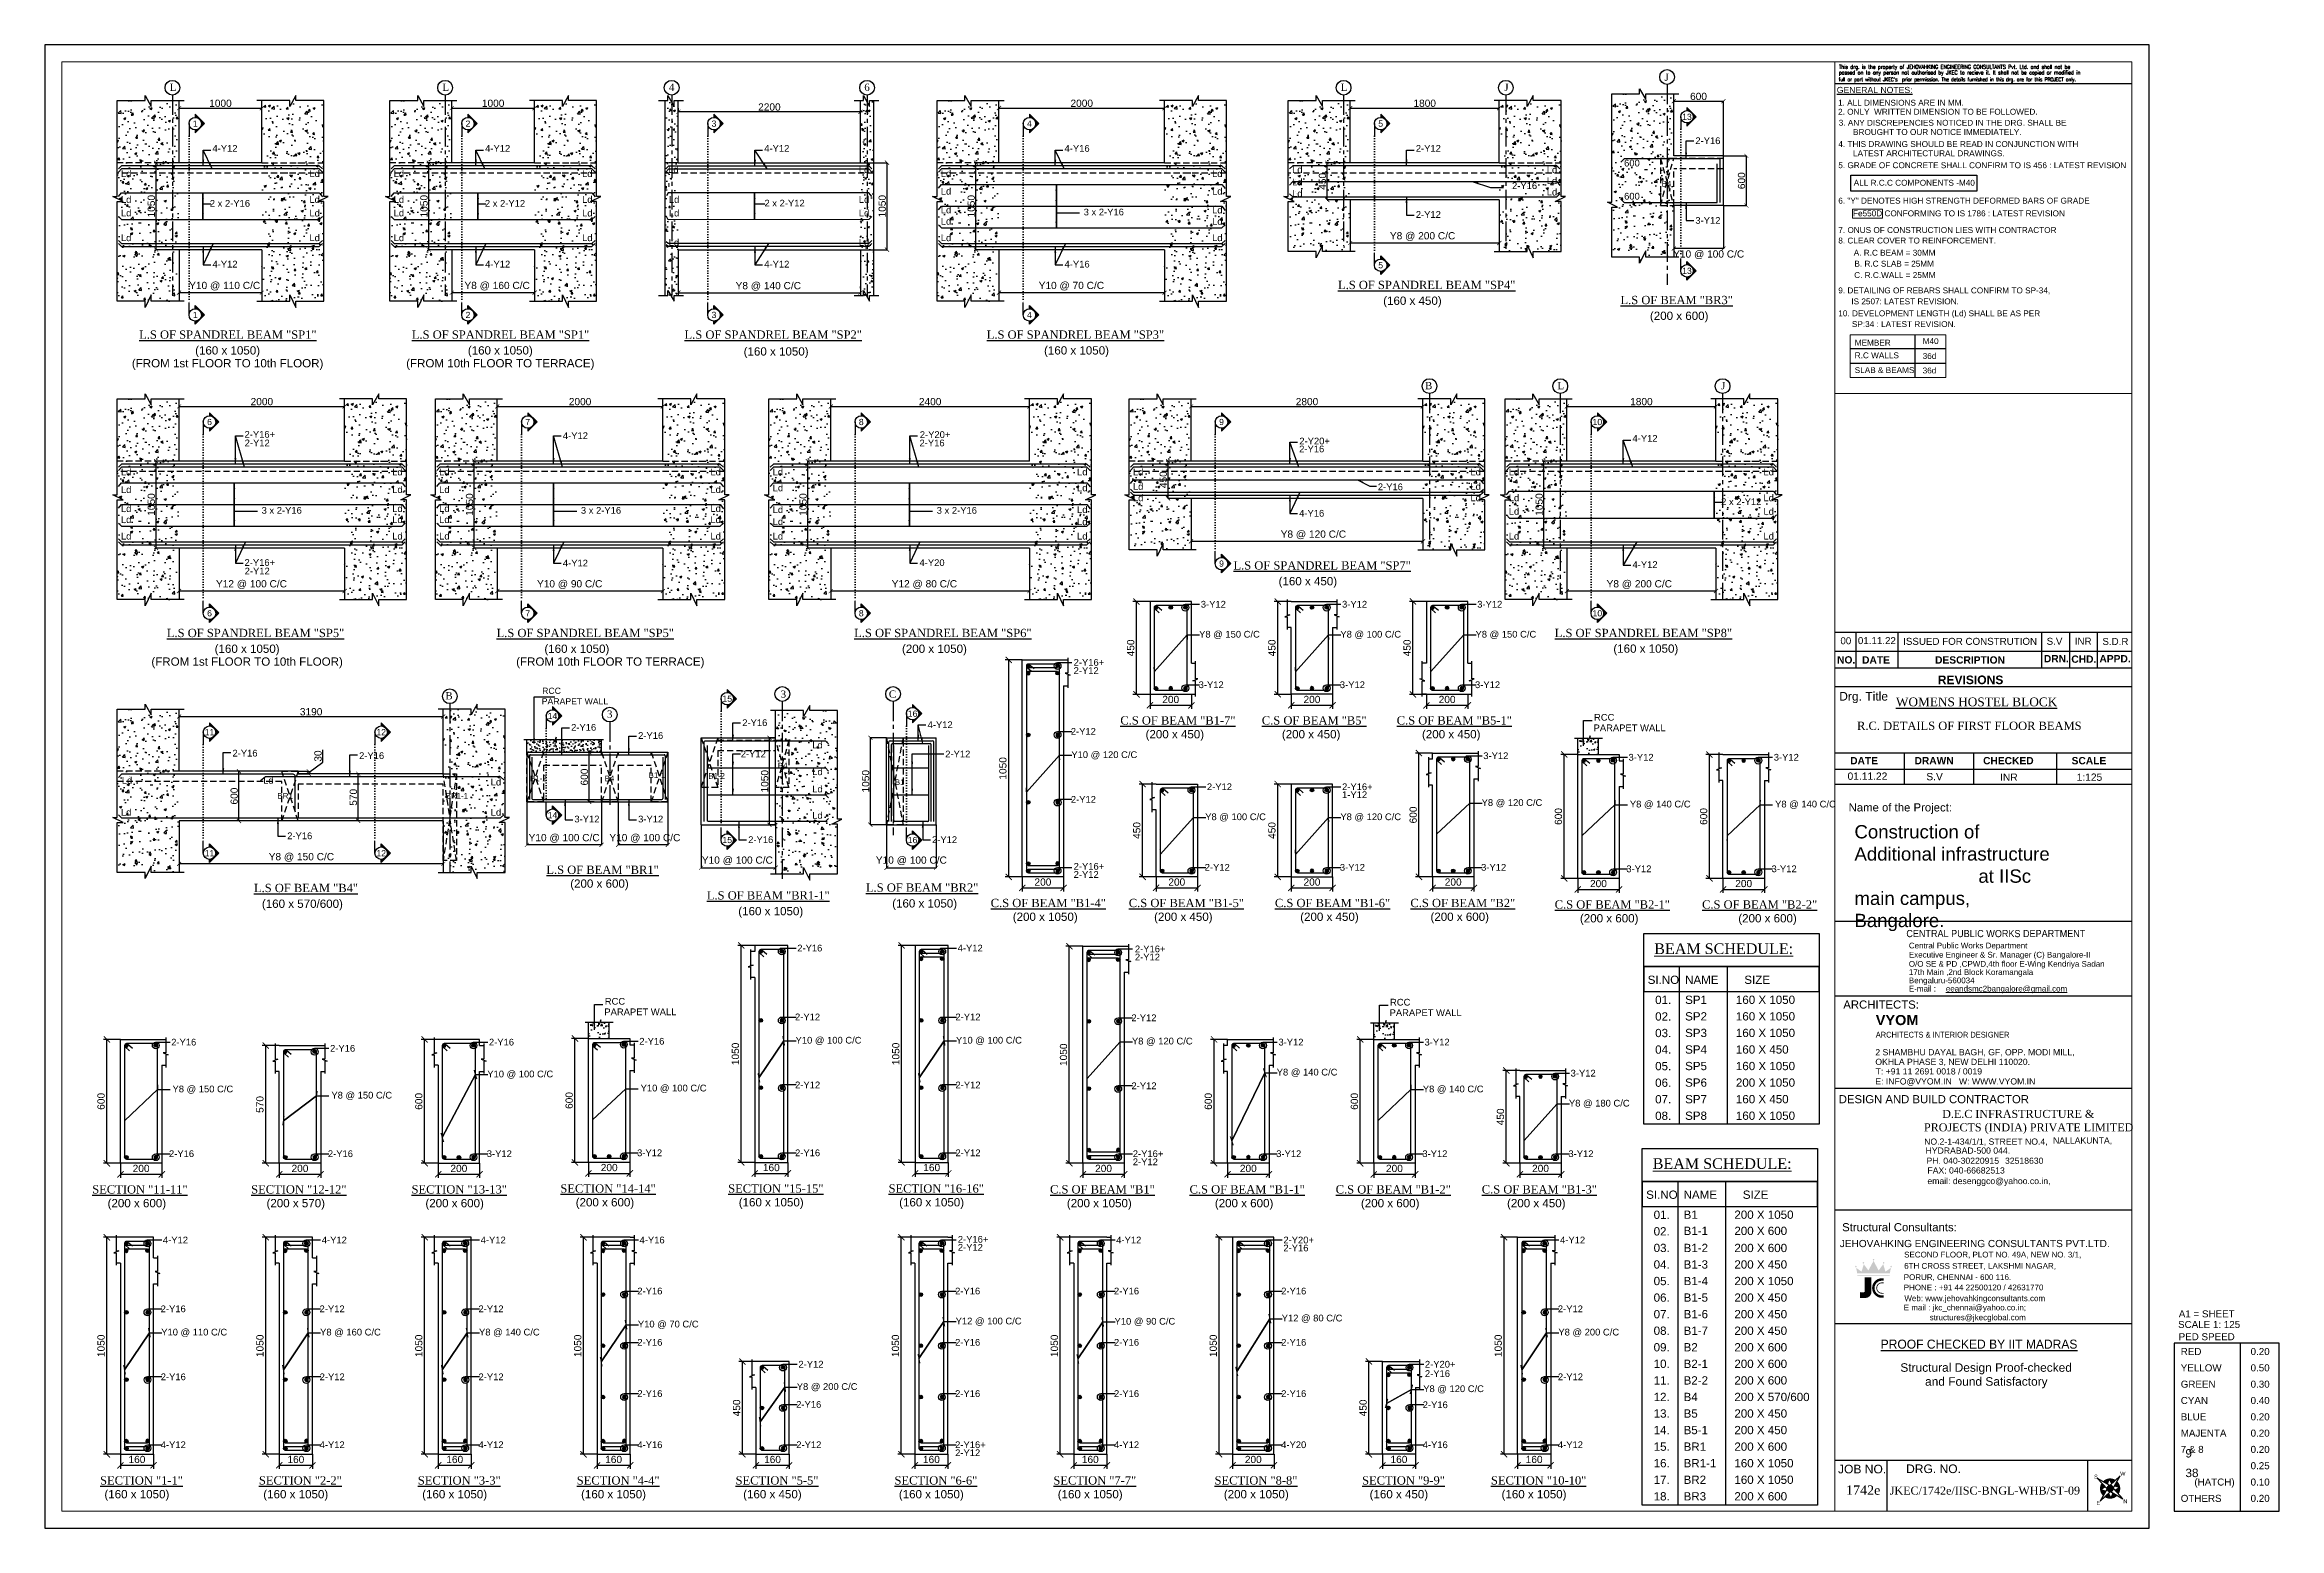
# Model space of a CAD drawing. Header units: inches. Extents: x -4972 to 102986, y -366693 to -295027.
import ezdxf
from ezdxf.enums import TextEntityAlignment as Align

# ---------------------------------------------------------------- set-up
doc = ezdxf.new("R2010")
doc.units = ezdxf.units.IN
doc.header["$MEASUREMENT"] = 0
for name, pattern in [('CENTER', [50.8, 31.75, -6.35, 6.35, -6.35]), ('DOT', [0.25, 0, -0.25]), ('Hidden', [3, 2, -1])]:
    doc.linetypes.add(name, pattern=pattern)
for name, color, linetype in [('1', 8, 'Continuous'), ('2', 5, 'Continuous'), ('4', 4, 'Continuous'), ('5', 2, 'Continuous'), ('ARROW', 5, 'Continuous'), ('BEAM TEXT', 4, 'Continuous'), ('BULDINGS', 5, 'Continuous'), ('DIM', 251, 'Continuous'), ('GIRD CIR', 1, 'Continuous'), ('GIRD TEXT', 4, 'Continuous'), ('GRID', 8, 'CENTER'), ('HATCH-Wall', 251, 'Continuous'), ('Layer1', 142, 'Continuous'), ('REINFORCEMENT', 3, 'Continuous'), ('SHEARWALL HATCH', 8, 'Continuous'), ('TEXT-1', 3, 'Continuous'), ('TIT', 7, 'Continuous'), ('TITLE-2', 1, 'Continuous'), ('TITLE-3', 3, 'Continuous'), ('TITLE-4', 4, 'Continuous'), ('TITLE-5', 2, 'Continuous')]:
    doc.layers.add(name, color=color, linetype=linetype)
for name, color, linetype, lineweight in [('B TXT', 4, 'Continuous', 0), ('DIM2', 8, 'Continuous', 5), ('GRID NO', 4, 'Continuous', 9), ('JKEC COLHAT', 2, 'Continuous', 20), ('text', 4, 'Continuous', 30), ('WIN', 32, 'Continuous', 20)]:
    doc.layers.add(name, color=color, linetype=linetype, lineweight=lineweight)
doc.styles.add('AB', font='arialbd.ttf')
doc.styles.add('Arial', font='arial.ttf', dxfattribs={"height": 4})
doc.styles.add('BA', font='ANTQUAB.TTF')
doc.styles.add('STYLET200', font='romans.shx', dxfattribs={"width": 0.85, "height": 200})
doc.styles.add('T-200', font='arial.ttf', dxfattribs={"height": 300})
doc.styles.add('T200', font='sanss___.ttf', dxfattribs={"height": 275})
doc.styles.add('T300', font='sanss___.ttf', dxfattribs={"height": 350})
doc.styles.add('T400', font='romantic.ttf')
doc.styles.add('TITLE-T350', font='sanss___.ttf', dxfattribs={"width": 0.9, "height": 325})
doc.styles.add('V_200', font='romans.shx', dxfattribs={"width": 0.9, "height": 300})
doc.dimstyles.new('SCALE 25', dxfattribs={"dimtxt": 500, "dimasz": 200, "dimexe": 6, "dimexo": 0, "dimgap": 50, "dimtad": 1, "dimdec": 0, "dimlfac": 0.25, "dimrnd": 5, "dimzin": 3, "dimdsep": 46, "dimtxsty": 'T300', "dimblk": 'ARCHTICK', "dimcen": 0.09, "dimclrd": 5, "dimclre": 8, "dimclrt": 1, "dimadec": 0, "dimazin": 0, "dimtfac": 1, "dimtdec": 0, "dimtix": 1, "dimtofl": 0, "dimtmove": 2, "dimatfit": 3, "dimfxl": 1, "dimtolj": 1, "dimtzin": 0, "dimlwd": -1, "dimlwe": -1, "dimarcsym": 0})
doc.dimstyles.new('SCALE-10', dxfattribs={"dimtxt": 350, "dimasz": 300, "dimexe": 170, "dimexo": 0, "dimgap": 100, "dimtad": 1, "dimdec": 0, "dimlfac": 0.1, "dimrnd": 5, "dimzin": 12, "dimdsep": 46, "dimtxsty": 'T300', "dimblk": 'ARCHTICK', "dimcen": 0, "dimclrd": 5, "dimclre": 252, "dimclrt": 1, "dimadec": 1, "dimazin": 3, "dimtfac": 1, "dimtdec": 0, "dimtix": 1, "dimtmove": 2, "dimatfit": 3, "dimldrblk": 'ARCHTICK', "dimfxl": 5000, "dimtvp": 1, "dimtolj": 1, "dimtzin": 9, "dimarcsym": 2})
doc.dimstyles.new('T200', dxfattribs={"dimtxt": 275, "dimasz": 250, "dimexe": 0, "dimexo": 0, "dimgap": 5, "dimtad": 1, "dimdec": 0, "dimrnd": 5, "dimzin": 0, "dimdsep": 46, "dimtxsty": 'T200', "dimblk": 'ARCHTICK', "dimcen": 300, "dimclrd": 5, "dimclre": 252, "dimclrt": 1, "dimadec": 0, "dimazin": 0, "dimtfac": 50, "dimtdec": 0, "dimtofl": 0, "dimtmove": 2, "dimatfit": 3, "dimfxl": 1, "dimtolj": 1, "dimtzin": 0, "dimarcsym": 2})

msp = doc.modelspace()

# ---------------------------------------------------------------- texts
at = {"layer": '4', "insert": (82460.6, -332724.1), "char_height": 642.857, "width": 9746.667, "attachment_point": 1, "style": 'T200'}
msp.add_mtext('Construction of Additional infrastructure                          at IISc main campus, Bangalore.', dxfattribs=at)
at = {"layer": 'B TXT'}
for s, height, style, p in [('%%UBEAM SCHEDULE:', 514.286, 'T400', (72787.3, -338951.8)), ('SI.NO', 400, 'T300', (72471.8, -340397)), ('NAME', 400, 'T300', (74279.7, -340397)), ('SIZE', 400, 'T300', (77140.1, -340397)), ('01.', 400, 'T300', (72832.6, -341367.5)), ('SP1', 400, 'T300', (74279.7, -341362.7)), ('160 X 1050', 400, 'T300', (76732.9, -341362.7)), ('02.', 400, 'T300', (72832.6, -342167.5)), ('SP2', 400, 'T300', (74279.7, -342162.7)), ('160 X 1050', 400, 'T300', (76732.9, -342162.7)), ('03.', 400, 'T300', (72832.6, -342967.5)), ('SP3', 400, 'T300', (74279.7, -342962.7)), ('160 X 1050', 400, 'T300', (76732.9, -342962.7)), ('04.', 400, 'T300', (72832.6, -343767.5)), ('05.', 400, 'T300', (72832.6, -344567.5)), ('SP4', 400, 'T300', (74279.7, -343762.7)), ('SP5', 400, 'T300', (74279.7, -344562.7)), ('160 X 450', 400, 'T300', (76732.9, -343762.7)), ('160 X 1050', 400, 'T300', (76732.9, -344562.7)), ('06.', 400, 'T300', (72832.6, -345367.5)), ('SP6', 400, 'T300', (74279.7, -345362.7)), ('200 X 1050', 400, 'T300', (76732.9, -345362.7)), ('07.', 400, 'T300', (72832.6, -346167.5)), ('SP7', 400, 'T300', (74279.7, -346162.7)), ('160 X 450', 400, 'T300', (76732.9, -346162.7)), ('08.', 400, 'T300', (72832.6, -346967.5)), ('SP8', 400, 'T300', (74279.7, -346962.7)), ('160 X 1050', 400, 'T300', (76732.9, -346962.7)), ('%%UBEAM SCHEDULE:', 514.286, 'T400', (72713.5, -349332.4)), ('SI.NO', 400, 'T300', (72398, -350777.5)), ('NAME', 400, 'T300', (74205.9, -350777.5)), ('SIZE', 400, 'T300', (77066.3, -350777.5)), ('01.', 400, 'T300', (72758.8, -351748)), ('B1', 400, 'T300', (74205.9, -351743.3)), ('200 X 1050', 400, 'T300', (76659.1, -351743.3)), ('02.', 400, 'T300', (72758.8, -352548)), ('03.', 400, 'T300', (72758.8, -353348)), ('B1-1', 400, 'T300', (74205.9, -352525.1)), ('B1-2', 400, 'T300', (74205.9, -353350.2)), ('200 X 600', 400, 'T300', (76659.1, -352525.1)), ('200 X 600', 400, 'T300', (76659.1, -353350.2)), ('04.', 400, 'T300', (72758.8, -354148)), ('B1-3', 400, 'T300', (74205.9, -354148)), ('200 X 450', 400, 'T300', (76659.1, -354148)), ('05.', 400, 'T300', (72758.8, -354948)), ('B1-4', 400, 'T300', (74205.9, -354948)), ('200 X 1050', 400, 'T300', (76659.1, -354948)), ('06.', 400, 'T300', (72758.8, -355748)), ('07.', 400, 'T300', (72758.8, -356548)), ('B1-5', 400, 'T300', (74205.9, -355748)), ('B1-6', 400, 'T300', (74205.9, -356548)), ('200 X 450', 400, 'T300', (76659.1, -355748)), ('200 X 450', 400, 'T300', (76659.1, -356548)), ('08.', 400, 'T300', (72758.8, -357348)), ('B1-7', 400, 'T300', (74205.9, -357348)), ('200 X 450', 400, 'T300', (76659.1, -357348)), ('09.', 400, 'T300', (72758.8, -358148)), ('B2', 400, 'T300', (74205.9, -358148)), ('200 X 600', 400, 'T300', (76659.1, -358148)), ('10.', 400, 'T300', (72758.8, -358948)), ('11.', 400, 'T300', (72758.8, -359748)), ('B2-1', 400, 'T300', (74205.9, -358948)), ('B2-2', 400, 'T300', (74205.9, -359748)), ('200 X 600', 400, 'T300', (76659.1, -358948)), ('200 X 600', 400, 'T300', (76659.1, -359748)), ('12.', 400, 'T300', (72758.8, -360548)), ('B4', 400, 'T300', (74205.9, -360548)), ('200 X 570/600', 400, 'T300', (76659.1, -360548)), ('13.', 400, 'T300', (72758.8, -361348)), ('B5', 400, 'T300', (74205.9, -361348)), ('200 X 450', 400, 'T300', (76659.1, -361348)), ('14.', 400, 'T300', (72758.8, -362148)), ('15.', 400, 'T300', (72758.8, -362948)), ('B5-1', 400, 'T300', (74205.9, -362148)), ('BR1', 400, 'T300', (74205.9, -362948)), ('200 X 450', 400, 'T300', (76659.1, -362148)), ('200 X 600', 400, 'T300', (76659.1, -362948)), ('16.', 400, 'T300', (72758.8, -363748)), ('BR1-1', 400, 'T300', (74205.9, -363748)), ('160 X 1050', 400, 'T300', (76659.1, -363748)), ('17.', 400, 'T300', (72758.8, -364548)), ('BR2', 400, 'T300', (74205.9, -364548)), ('160 X 1050', 400, 'T300', (76659.1, -364548)), ('18.', 400, 'T300', (72758.8, -365348)), ('BR3', 400, 'T300', (74205.9, -365348)), ('200 X 600', 400, 'T300', (76659.1, -365348))]:
    msp.add_text(s, height=height, dxfattribs=dict(at, style=style)).set_placement(p)
at = {"layer": 'BEAM TEXT', "style": 'T300'}
for s, p in [('B4', (73146, -301879.6)), ('B1-2', (18474.1, -330606.1)), ('B4', (22074.1, -330606.1)), ('B1-1', (24202.6, -330452.1)), ('B1-2', (27083.6, -330490.1)), ('B4', (30446.5, -329990.1)), ('BR1', (6272.1, -331445.6)), ('BR1-1', (14397.5, -331445.6)), ('B1', (36097.6, -330789.1))]:
    msp.add_text(s, height=275, dxfattribs=at).set_placement(p)
at = {"layer": 'GIRD TEXT', "ltscale": 7, "style": 'T400'}
for s, p in [('J', (73286.7, -296773.6)), ('L', (1065, -297257.7)), ('L', (14239, -297257.7)), ('4', (25184.9, -297257.7)), ('6', (34624.9, -297257.7)), ('L', (57643.9, -297257.7)), ('J', (65543.4, -297257.7)), ('B', (61714.9, -311669.8)), ('L', (68113, -311669.8)), ('J', (76012.4, -311669.8)), ('B', (14384.4, -326651.4)), ('3', (30582.4, -326574.2)), ('C', (35811.4, -326574.2, 0)), ('3', (22193.4, -327536))]:
    msp.add_text(s, height=350, dxfattribs=at).set_placement(p)
at = {"layer": 'GRID NO', "style": 'T-200'}
for s, p in [('1', (2302.1, -298839.9)), ('2', (15476.1, -298839.9)), ('3', (27361.7, -298839.9)), ('4', (42601.7, -298839.9)), ('5', (59571.2, -298839.9)), ('13', (74368.7, -298507.6)), ('5', (59571.2, -305681.1)), ('13', (74368.7, -305948.8)), ('1', (2302.1, -308081.1)), ('2', (15476.1, -308081.1)), ('3', (27361.7, -308081.1)), ('4', (42601.7, -308081.1)), ('6', (2992.2, -313252)), ('7', (18365.2, -313252)), ('8', (34477.7, -313252)), ('9', (51882.7, -313252)), ('10', (70040.2, -313252)), ('9', (51882.7, -320093.2)), ('6', (2992.2, -322493.2)), ('7', (18365.2, -322493.2)), ('8', (34477.7, -322493.2)), ('10', (70040.2, -322493.2)), ('15', (28003.2, -326618.2)), ('11', (2992.2, -328233.6)), ('12', (11284.7, -328233.6)), ('14', (19560, -327451.8)), ('16', (36957.2, -327341.2)), ('14', (19560, -332242)), ('15', (28003.2, -333445.8)), ('16', (36957.2, -333445.8)), ('11', (2992.2, -334082.3)), ('12', (11284.7, -334082.3))]:
    msp.add_text(s, height=300, dxfattribs=at).set_placement(p, align=Align.MIDDLE)
at = {"layer": 'REINFORCEMENT', "style": 'T300'}
for s, p in [('4-Y12', (3739.2, -300036)), ('4-Y12', (16913.2, -300036)), ('4-Y12', (30396.7, -300036)), ('4-Y16', (44905.1, -300036)), ('2-Y12', (61874.6, -300036)), ('2-Y16', (75380.1, -299665.9)), ('2-Y16', (66523.3, -301838.8)), ('2 x 2-Y16', (3977, -302690.3)), ('2 x 2-Y12', (17266.9, -302690.3)), ('2 x 2-Y12', (30772, -302680)), ('3 x 2-Y16', (46195, -303109.6)), ('2-Y12', (61874.6, -303227.8)), ('3-Y12', (75380.1, -303515.7)), ('4-Y12', (3739.2, -305627.8)), ('4-Y12', (16913.2, -305627.8)), ('4-Y12', (30396.7, -305627.8)), ('4-Y16', (44905.1, -305627.8)), ('2-Y16+', (5420.6, -313849.9)), ('2-Y12', (5295.6, -314263.4)), ('4-Y12', (20668.6, -313913.4)), ('2-Y16', (37898.1, -314265.4)), ('2-Y20+', (38044.1, -313861.4)), ('2-Y20+', (56379.6, -314172.4)), ('4-Y12', (72343.6, -314042.1)), ('2-Y16', (56240.1, -314554.9)), ('2-Y16', (60040, -316384.7)), ('3 x 2-Y16', (6479, -317521.7)), ('3 x 2-Y16', (21904.5, -317521.7)), ('3 x 2-Y16', (39095, -317521.7)), ('2 x 2-Y12', (76992.4, -317102.4)), ('4-Y16', (56240.1, -317660.1)), ('2-Y16+', (5420.6, -320039.9)), ('2-Y12', (5295.6, -320453.4)), ('4-Y12', (20668.6, -320066.4)), ('4-Y20', (37898.1, -320046.9)), ('4-Y12', (72343.6, -320139.9)), ('2-Y16', (21065.7, -328003.8)), ('2-Y16', (29334.1, -327776.5)), ('4-Y12', (38288.1, -327877)), ('2-Y16', (4705.1, -329249)), ('2-Y16', (10822.6, -329369)), ('2-Y16', (24303.7, -328397.8)), ('2-Y12', (29262.1, -329289)), ('2-Y12', (39140.6, -329289)), ('3-Y12', (21223.2, -332432.1)), ('3-Y12', (24303.7, -332432.1)), ('2-Y16', (7349.6, -333241.7)), ('2-Y16', (29621.6, -333426.3)), ('2-Y12', (38502.6, -333426.3))]:
    msp.add_text(s, height=325, dxfattribs=at).set_placement(p, align=Align.MIDDLE_CENTER)
for s, height, p in [('3-Y12', 325, (50882.2, -322217.6)), ('3-Y12', 325, (57705.7, -322217.6)), ('3-Y12', 325, (64235.2, -322217.6)), ('Y8 @ 150 C/C', 325, (50801.2, -323667.1)), ('Y8 @ 100 C/C', 325, (57624.7, -323667.1)), ('Y8 @ 150 C/C', 325, (64154.2, -323667.1)), ('2-Y16+', 325, (44738.3, -325029)), ('2-Y12', 325, (44738.3, -325422.1)), ('3-Y12', 325, (50776.6, -326107.7)), ('3-Y12', 325, (57600.1, -326107.7)), ('3-Y12', 325, (64129.6, -326107.7)), ('PARAPET WALL', 300, (19041, -326894.7)), ('RCC', 300, (19061.9, -326386.6)), ('2-Y12', 325, (44600.5, -328362)), ('PARAPET WALL', 325, (69858.4, -328188.4)), ('RCC', 325, (69879.3, -327680.3)), ('Y10 @ 120 C/C', 325, (44626.7, -329486.1)), ('3-Y12', 325, (64529.2, -329536.6)), ('3-Y12', 325, (71545.7, -329609.6)), ('3-Y12', 325, (78562.2, -329609.6)), ('2-Y12', 325, (44603.7, -331646.2)), ('2-Y12', 325, (51176.2, -331036.6)), ('2-Y16+', 325, (57705.7, -331036.6)), ('1-Y12', 325, (57705.7, -331419.6)), ('Y8 @ 100 C/C', 325, (51095.2, -332486.1)), ('Y8 @ 120 C/C', 325, (57624.7, -332486.1)), ('Y8 @ 120 C/C', 325, (64448.2, -331798.6)), ('Y8 @ 140 C/C', 325, (71610.2, -331871.6)), ('Y8 @ 140 C/C', 325, (78626.7, -331871.6)), ('2-Y16+', 325, (44738.3, -334879.5)), ('2-Y12', 325, (51070.6, -334926.7)), ('3-Y12', 325, (57600.1, -334926.7)), ('3-Y12', 325, (64423.6, -334926.7)), ('2-Y12', 325, (44738.3, -335272.6)), ('3-Y12', 325, (71440.1, -334999.7)), ('3-Y12', 325, (78456.6, -334999.7)), ('2-Y16', 325, (31385.2, -338828.6)), ('4-Y12', 325, (39135.2, -338828.6)), ('2-Y16+', 325, (47697.5, -338868)), ('2-Y12', 325, (47697.5, -339261.1)), ('RCC', 325, (22087.2, -341399.3)), ('RCC', 325, (60023.4, -341441.8)), ('PARAPET WALL', 325, (22066.4, -341907.4)), ('2-Y12', 325, (31278, -342154)), ('2-Y12', 325, (39028, -342154)), ('2-Y12', 325, (47529.1, -342196.5)), ('PARAPET WALL', 325, (60002.5, -341949.9)), ('2-Y16', 325, (1139.3, -343371.1)), ('2-Y16', 325, (16491.3, -343371.1)), ('2-Y16', 325, (23753.7, -343328.6)), ('Y10 @ 100 C/C', 325, (31304.2, -343278.1)), ('Y10 @ 100 C/C', 325, (39054.2, -343278.1)), ('Y8 @ 120 C/C', 325, (47555.3, -343320.6)), ('3-Y12', 325, (54630.8, -343371.1)), ('3-Y12', 325, (61689.8, -343371.1)), ('2-Y16', 325, (8815.3, -343671.1)), ('Y8 @ 150 C/C', 325, (1203.8, -345633.1)), ('Y10 @ 100 C/C', 325, (16410.3, -344907.9)), ('Y10 @ 100 C/C', 325, (23818.2, -345590.6)), ('2-Y12', 325, (31281.2, -345438.2)), ('2-Y12', 325, (39031.2, -345438.2)), ('2-Y12', 325, (47532.3, -345480.7)), ('Y8 @ 140 C/C', 325, (54549.8, -344820.6)), ('Y8 @ 140 C/C', 325, (61608.8, -345633.1)), ('3-Y12', 325, (68747.3, -344871.1)), ('Y8 @ 150 C/C', 325, (8879.8, -345933.1)), ('Y8 @ 180 C/C', 325, (68666.3, -346320.6)), ('2-Y16', 325, (1033.7, -348761.2)), ('2-Y16', 325, (8709.7, -348761.2)), ('3-Y12', 325, (16385.7, -348761.2)), ('3-Y12', 325, (23648.1, -348718.7)), ('2-Y16', 325, (31279.6, -348718.7)), ('2-Y12', 325, (39029.6, -348718.7)), ('2-Y16+', 325, (47596.4, -348761.2)), ('3-Y12', 325, (54525.2, -348761.2)), ('3-Y12', 325, (61584.2, -348761.2)), ('3-Y12', 325, (68641.7, -348761.2)), ('2-Y12', 325, (47596.4, -349154.3)), ('4-Y12', 325, (739.3, -352929.5)), ('4-Y12', 325, (8415.3, -352929.5)), ('4-Y12', 325, (16091.3, -352929.5)), ('4-Y16', 325, (23767.3, -352929.5)), ('2-Y16+', 325, (39143.7, -352895.6)), ('2-Y12', 325, (39143.7, -353283.6)), ('4-Y12', 325, (46795.3, -352929.5)), ('2-Y20+', 325, (54871.3, -352929.5)), ('2-Y16', 325, (54871.3, -353315)), ('4-Y12', 325, (68238.3, -352929.5)), ('2-Y16', 325, (23660.1, -355395.2)), ('2-Y16', 325, (39012.1, -355395.2)), ('2-Y16', 325, (46688.1, -355395.2)), ('2-Y16', 325, (54766.1, -355395.2)), ('2-Y16', 325, (632.1, -356254.9)), ('2-Y12', 325, (8308.1, -356254.9)), ('2-Y12', 325, (15984.1, -356254.9)), ('2-Y12', 325, (68131.1, -356254.9)), ('Y10 @ 110 C/C', 325, (658.3, -357379)), ('Y8 @ 160 C/C', 325, (8334.3, -357379)), ('Y8 @ 140 C/C', 325, (16010.3, -357379)), ('Y10 @ 70 C/C', 325, (23686.3, -356991)), ('Y12 @ 100 C/C', 325, (39038.3, -356844.5)), ('Y10 @ 90 C/C', 325, (46714.3, -356855.5)), ('Y12 @ 80 C/C', 325, (54790.3, -356700.5)), ('Y8 @ 200 C/C', 325, (68157.3, -357379)), ('2-Y16', 325, (23660.1, -357871.6)), ('2-Y16', 325, (39012.1, -357871.6)), ('2-Y16', 325, (46688.1, -357871.6)), ('2-Y16', 325, (54766.1, -357871.6)), ('2-Y16', 325, (635.3, -359539.1)), ('2-Y12', 325, (8311.3, -359539.1)), ('2-Y12', 325, (15987.3, -359539.1)), ('2-Y12', 325, (31443.3, -358929.5)), ('2-Y20+', 325, (61708.8, -358929.5)), ('2-Y16', 325, (61708.8, -359381.5)), ('2-Y12', 325, (68134.3, -359539.1)), ('2-Y16', 325, (23660.1, -360348)), ('2-Y16', 325, (31334.1, -360871.6)), ('Y8 @ 200 C/C', 325, (31362.3, -360007.9)), ('2-Y16', 325, (39012.1, -360348)), ('2-Y16', 325, (46688.1, -360348)), ('2-Y16', 325, (54766.1, -360348)), ('2-Y16', 325, (61602.8, -360889.8)), ('Y8 @ 120 C/C', 325, (61627.8, -360114.5)), ('4-Y12', 325, (633.7, -362819.6)), ('4-Y12', 325, (8309.7, -362819.6)), ('4-Y12', 325, (15985.7, -362819.6)), ('4-Y16', 325, (23661.7, -362819.6)), ('2-Y12', 325, (31337.7, -362819.6)), ('2-Y16+', 325, (39013.7, -362819.6)), ('4-Y12', 325, (46689.7, -362819.6)), ('4-Y20', 325, (54765.7, -362819.6)), ('4-Y16', 325, (61603.2, -362819.6)), ('4-Y12', 325, (68132.7, -362819.6)), ('2-Y12', 325, (39013.7, -363207.6))]:
    msp.add_text(s, height=height, dxfattribs=at).set_placement(p)
at = {"layer": 'text', "style": 'T300'}
for s, p in [('1. ALL DIMENSIONS ARE IN MM.', (81668.2, -297972)), ('2. ONLY  WRITTEN DIMENSION TO BE FOLLOWED.', (81669.5, -298406.9)), ('3. ANY DISCREPENCIES NOTICED IN THE DRG. SHALL BE ', (81700.7, -298940)), ('4. THIS DRAWING SHOULD BE READ IN CONJUNCTION WITH ', (81680.7, -299967.3)), ('BROUGHT TO OUR NOTICE IMMEDIATELY.', (82391.7, -299386.6)), ('5. GRADE OF CONCRETE SHALL CONFIRM TO IS 456 : LATEST REVISION', (81680.7, -300990.9)), ('LATEST ARCHITECTURAL DRAWINGS.', (82391.7, -300413.9)), ('6. "Y" DENOTES HIGH STRENGTH DEFORMED BARS OF GRADE', (81680.7, -302702.8)), ('Fe550D CONFORMING TO IS 1786 : LATEST REVISION', (82391.7, -303315.5)), ('8. CLEAR COVER TO REINFORCEMENT.', (81680.7, -304629.1)), ('7. ONUS OF CONSTRUCTION LIES WITH CONTRACTOR', (81680.7, -304119.9)), ('A. R.C BEAM = 30MM', (82425.7, -305218.8)), ('B. R.C SLAB = 25MM  ', (82460.7, -305746.9)), ('C. R.C.WALL = 25MM', (82449.5, -306296.4)), ('9. DETAILING OF REBARS SHALL CONFIRM TO SP-34,', (81680.7, -307038.5)), ('IS 2507: LATEST REVISION.', (82309.6, -307568.5)), ('10. DEVELOPMENT LENGTH (Ld) SHALL BE AS PER ', (81680.7, -308143.9)), ('SP:34 : LATEST REVISION.', (82337.1, -308665.6))]:
    msp.add_text(s, height=283.574, dxfattribs=at).set_placement(p)
at = {"layer": 'text', "color": 3}
for s, height, style, p in [('ALL R.C.C COMPONENTS -M40', 283.574, 'Arial', (82425, -301838)), ('MEMBER', 283.57, 'Arial', (82473.5, -309562.6)), ('M40', 283.57, 'Arial', (85755.7, -309485.9)), ('SLAB & BEAMS', 283.574, 'Arial', (82473.5, -310888.5)), ('R.C WALLS ', 283.57, 'Arial', (82473.5, -310173.8)), ('36d', 283.57, 'Arial', (85755.7, -310209.4)), ('36d', 283.57, 'Arial', (85755.7, -310905.9)), ('1742e', 450, 'T400', (82050.5, -365073.7)), ('JKEC/1742e/IISC-BNGL-WHB/ST-09', 385.714, 'T400', (84166.9, -365064.3))]:
    msp.add_text(s, height=height, dxfattribs=dict(at, style=style)).set_placement(p)
at = {"layer": 'text', "style": 'T400'}
for s, p in [('%%UL.S OF SPANDREL BEAM "SP4"', (61793.4, -306630.8)), ('%%UL.S OF BEAM "BR3"', (73871.4, -307359)), ('%%UL.S OF SPANDREL BEAM "SP1"', (3875.6, -309030.8)), ('%%UL.S OF SPANDREL BEAM "SP1"', (17049.6, -309030.8)), ('%%UL.S OF SPANDREL BEAM "SP2"', (30225.1, -309030.8)), ('%%UL.S OF SPANDREL BEAM "SP3"', (44823.9, -309030.8)), ('%%UL.S OF SPANDREL BEAM "SP7"', (56741.5, -320179.4)), ('%%UL.S OF SPANDREL BEAM "SP5"', (5214.5, -323442.9)), ('%%UL.S OF SPANDREL BEAM "SP5"', (21144, -323442.9)), ('%%UL.S OF SPANDREL BEAM "SP6"', (38420, -323442.9)), ('%%UL.S OF SPANDREL BEAM "SP8"', (72262.5, -323442.9)), ('%%UC.S OF BEAM "B1-7"', (49774.8, -327667.4)), ('%%UC.S OF BEAM "B5"', (56359.3, -327667.4)), ('%%UC.S OF BEAM "B5-1"', (63127.8, -327667.4)), ('%%UL.S OF BEAM "B4"', (7651, -335761)), ('%%UL.S OF BEAM "BR1"', (21977.7, -334883.1)), ('%%UL.S OF BEAM "BR2"', (37418.4, -335743.6)), ('%%UL.S OF BEAM "BR1-1"', (29983.9, -336118.1)), ('%%UC.S OF BEAM "B1-4"', (43512.8, -336486.4)), ('%%UC.S OF BEAM "B1-5"', (50185.8, -336486.4)), ('%%UC.S OF BEAM "B1-6"', (57244.3, -336486.4)), ('%%UC.S OF BEAM "B2"', (63538.3, -336486.4)), ('%%UC.S OF BEAM "B2-1"', (70759.3, -336559.4)), ('%%UC.S OF BEAM "B2-2"', (77878.8, -336559.4)), ('%%USECTION "11-11"', (-371.1, -350320.9)), ('%%USECTION "12-12"', (7304.9, -350320.9)), ('%%USECTION "13-13"', (15055.4, -350320.9)), ('%%USECTION "14-14"', (22243.2, -350278.4)), ('%%USECTION "15-15"', (30349.3, -350278.4)), ('%%USECTION "16-16"', (38099.3, -350278.4)), ('%%UC.S OF BEAM "B1"', (46125.9, -350320.9)), ('%%UC.S OF BEAM "B1-1"', (53120.4, -350320.9)), ('%%UC.S OF BEAM "B1-2"', (60179.4, -350320.9)), ('%%UC.S OF BEAM "B1-3"', (67236.9, -350320.9)), ('%%USECTION "1-1"', (-296.6, -364379.3)), ('%%USECTION "2-2"', (7379.4, -364379.3)), ('%%USECTION "3-3"', (15055.4, -364379.3)), ('%%USECTION "4-4"', (22731.4, -364379.3)), ('%%USECTION "5-5"', (30407.4, -364379.3)), ('%%USECTION "6-6"', (38083.4, -364379.3)), ('%%USECTION "7-7"', (45759.4, -364379.3)), ('%%USECTION "8-8"', (53547.4, -364379.3)), ('%%USECTION "9-9"', (60672.9, -364379.3)), ('%%USECTION "10-10"', (67202.4, -364379.3))]:
    msp.add_text(s, height=400, dxfattribs=at).set_placement(p, align=Align.MIDDLE_CENTER)
at = {"layer": 'text', "color": 6, "style": 'T300'}
for s, p in [('(160 x 450)', (61105.5, -307393)), ('(200 x 600)', (73992.5, -308121.2)), ('(160 x 1050)', (3865.1, -309793)), ('(160 x 1050)', (17039.1, -309793)), ('(160 x 1050)', (30364.7, -309843.7)), ('(160 x 1050)', (44877, -309793)), ('(FROM 1st FLOOR TO 10th FLOOR)', (3865.1, -310413.5)), ('(FROM 10th FLOOR TO TERRACE)', (17039.1, -310413.5)), ('(160 x 450)', (56053.6, -320941.5)), ('(FROM 1st FLOOR TO 10th FLOOR)', (4808.1, -324825.6)), ('(160 x 1050)', (4808.1, -324205)), ('(FROM 10th FLOOR TO TERRACE)', (22353.6, -324825.6)), ('(160 x 1050)', (20737.6, -324205)), ('(200 x 1050)', (38013.6, -324205)), ('(160 x 1050)', (72380.6, -324198.5)), ('(200 x 450)', (49627, -328332.8)), ('(200 x 450)', (56211.5, -328332.8)), ('(200 x 450)', (62980, -328332.8)), ('(200 x 600)', (21830, -335548.5)), ('(160 x 570/600)', (7478.6, -336523.1)), ('(160 x 1050)', (30105, -336880.2)), ('(160 x 1050)', (37539.5, -336505.7)), ('(200 x 1050)', (43365, -337151.8)), ('(200 x 450)', (50038, -337151.8)), ('(200 x 450)', (57096.5, -337151.8)), ('(200 x 600)', (63390.5, -337151.8)), ('(200 x 600)', (70611.5, -337224.8)), ('(200 x 600)', (78261.5, -337224.8)), ('(200 x 600)', (-518.8, -350986.3)), ('(200 x 570)', (7157.2, -350986.3)), ('(200 x 600)', (14833.2, -350986.3)), ('(200 x 600)', (22095.5, -350943.8)), ('(160 x 1050)', (30127, -350943.8)), ('(160 x 1050)', (37877, -350943.8)), ('(200 x 1050)', (45978.2, -350986.3)), ('(200 x 600)', (52972.7, -350986.3)), ('(200 x 600)', (60031.7, -350986.3)), ('(200 x 450)', (67089.2, -350986.3)), ('(160 x 1050)', (-518.8, -365044.7)), ('(160 x 1050)', (7157.2, -365044.7)), ('(160 x 1050)', (14833.2, -365044.7)), ('(160 x 1050)', (22509.2, -365044.7)), ('(160 x 450)', (30185.2, -365044.7)), ('(160 x 1050)', (37861.2, -365044.7)), ('(160 x 1050)', (45537.2, -365044.7)), ('(200 x 1050)', (53561.7, -365044.7)), ('(160 x 450)', (60450.7, -365044.7)), ('(160 x 1050)', (66980.2, -365044.7))]:
    msp.add_text(s, height=400, dxfattribs=at).set_placement(p, align=Align.MIDDLE_CENTER)
at = {"layer": 'text', "color": 4, "style": 'TITLE-T350'}
msp.add_text('JEHOVAHKING ENGINEERING CONSULTANTS PVT.LTD.', height=347.813, dxfattribs=at).set_placement((81754.2, -353110.9))
at = {"layer": 'text', "color": 4, "char_height": 347.813, "attachment_point": 1, "style": 'TITLE-T350'}
for s, insert, width in [('CENTRAL PUBLIC WORKS DEPARTMENT', (84967.2, -337789.5), 9351.344), ('\\pxqd;{\\fArial Black|b0|i0|c0|p34;\\H1.4x;VYOM\\P\\fArial|b0|i0|c0|p34;\\H0.57143x;\\W0.85;ARCHITECTS & INTERIOR DESIGNER}', (83489.6, -341898.5), 8720.429)]:
    msp.add_mtext(s, dxfattribs=dict(at, insert=insert, width=width))
at = {"layer": 'TEXT-1', "color": 6, "style": 'T300'}
for s, p in [('Ld', (-1035.9, -301255.2)), ('Ld', (8069.1, -301255.2)), ('Ld', (12138.1, -301255.2)), ('Ld', (21243.1, -301255.2)), ('Ld', (25402.2, -301057.5)), ('Ld', (34613.6, -301057.5)), ('Ld', (38573.5, -301255.2)), ('Ld', (51678.6, -301255.2)), ('Ld', (55543, -301058.2)), ('Ld', (67848.1, -301068.7)), ('600', (71710.5, -300746.9)), ('Ld', (38573.5, -302104.9)), ('Ld', (51678.6, -302104.9)), ('Ld', (55543, -301663.9)), ('Ld', (55543, -302214.4)), ('Ld', (67848.1, -301597.9)), ('Ld', (67848.1, -302148.4)), ('600', (71710.5, -302344.9)), ('Ld', (-1035.9, -302504.9)), ('Ld', (-1035.9, -303155.6)), ('Ld', (8069.1, -302504.9)), ('Ld', (8069.1, -303161)), ('Ld', (12138.1, -302504.9)), ('Ld', (12138.1, -303155.6)), ('Ld', (21243.1, -302504.9)), ('Ld', (21243.1, -303161)), ('Ld', (25436, -302504.9)), ('Ld', (25436, -303161)), ('Ld', (34613.6, -302504.9)), ('Ld', (34613.6, -303155.6)), ('Ld', (38573.5, -303014.4)), ('Ld', (51678.6, -303014.4)), ('Ld', (-1035.9, -304354.4)), ('Ld', (8069.1, -304354.4)), ('Ld', (12138.1, -304354.4)), ('Ld', (21243.1, -304354.4)), ('Ld', (25426.9, -304580)), ('Ld', (34613.6, -304580)), ('Ld', (38573.5, -303555.6)), ('Ld', (38573.5, -304354.4)), ('Ld', (51678.6, -303561)), ('Ld', (51678.6, -304354.4)), ('Ld', (-1035.9, -315667.3)), ('Ld', (12069.1, -315667.3)), ('Ld', (14337.1, -315667.3)), ('Ld', (27442.1, -315667.3)), ('Ld', (30449.6, -315667.3)), ('Ld', (30449.6, -316436)), ('Ld', (45154.6, -315667.3)), ('Ld', (45154.6, -316436)), ('Ld', (47854.6, -315667.3)), ('Ld', (47854.6, -316366.5)), ('Ld', (64159.6, -315667.3)), ('Ld', (64159.6, -316366.5)), ('Ld', (66012.1, -315667.3)), ('Ld', (78317.1, -315667.3)), ('Ld', (-1035.9, -316517)), ('Ld', (-1035.9, -317436.5)), ('Ld', (12069.1, -316517)), ('Ld', (12069.1, -317436.5)), ('Ld', (14337.1, -316517)), ('Ld', (14337.1, -317430)), ('Ld', (27442.1, -316517)), ('Ld', (27442.1, -317430)), ('Ld', (30449.6, -317486)), ('Ld', (45154.6, -317486)), ('Ld', (47854.6, -316917)), ('Ld', (64159.6, -316917)), ('Ld', (66012.1, -316917)), ('Ld', (66012.1, -317567.7)), ('Ld', (78317.1, -316917)), ('Ld', (78317.1, -317573.1)), ('Ld', (-1035.9, -317967.7)), ('Ld', (12069.1, -317973.1)), ('Ld', (14337.1, -317967.7)), ('Ld', (27442.1, -317973.1)), ('Ld', (30449.6, -318066.7)), ('Ld', (45154.6, -318072.1)), ('Ld', (-1035.9, -318766.5)), ('Ld', (12069.1, -318766.5)), ('Ld', (14337.1, -318766.5)), ('Ld', (27442.1, -318766.5)), ('Ld', (30449.6, -318766.5)), ('Ld', (45154.6, -318766.5)), ('Ld', (66012.1, -318766.5)), ('Ld', (78317.1, -318766.5)), ('Ld', (32362.2, -328857.5)), ('Ld', (32362.2, -330150)), ('Ld', (-994.3, -330563.1)), ('Ld', (5838.7, -330563.1)), ('Ld', (16829.1, -330648.9)), ('Ld', (32362.2, -330982.5)), ('Ld', (-1035.9, -332103.1)), ('Ld', (16829.1, -332106.6)), ('Ld', (32362.2, -332255.5))]:
    msp.add_text(s, height=325, dxfattribs=at).set_placement(p, align=Align.MIDDLE_CENTER)
at = {"layer": 'TIT', "style": 'Arial'}
for s, height, p in [('OKHLA PHASE 3, NEW DELHI 110020.', 298.944, (83468.9, -344310.1)), ('2 SHAMBHU DAYAL BAGH, GF, OPP. MODI MILL,', 298.944, (83468.9, -343845.3)), ('T: +91 11 2691 0018 / 0019', 298.944, (83483.3, -344770.6)), ('E: INFO@VYOM.IN   W: WWW.VYOM.IN', 298.944, (83468.4, -345255.1)), ('NO.2-1-434/1/1, STREET NO.4,', 298.944, (85829.3, -348162.8)), ('HYDRABAD-500 044.', 298.944, (85896.3, -348596.5)), ('NALLAKUNTA,', 298.944, (92053.6, -348106.4)), ('PH. 040-30220915', 298.944, (85940.9, -349086.7)), ('email: desenggco@yahoo.co.in,', 298.944, (85985.5, -350067)), ('FAX: 040-66682513', 298.944, (85985.5, -349554.6)), ('32518630', 298.94, (89733.4, -349086.7))]:
    msp.add_text(s, height=height, dxfattribs=at).set_placement(p)
at = {"layer": 'TITLE-2', "style": 'STYLET200', "width": 0.85}
for s, height, p in [("full or part without JKEC's  prior permission. The details furnished in this drg. are for this PROJECT only.", 175.88, (81696.4, -296791.7)), ('This drg. is the property of JEHOVAHKING ENGINEERING CONSULTANTS Pvt. Ltd. and shall not be ', 188.831, (81712.2, -296192.9)), ('passed on to any person not authorised by JKEC to recieve it. It shall not be copied or modified in ', 188.831, (81707.5, -296466.9))]:
    msp.add_text(s, height=height, dxfattribs=at).set_placement(p)
at = {"layer": 'TITLE-2', "ltscale": 300, "style": 'Arial'}
for s, height, p in [('00', 337.5, (82044.4, -323820.1)), ('01.11.22', 337.5, (83544.3, -323812.6)), ('ISSUED FOR CONSTRUTION', 337.5, (88047.5, -323847.9)), ('S.V', 337.5, (92126.5, -323845.7)), ('INR', 337.5, (93510.6, -323840.6)), ('S.D.R', 337.5, (95067.3, -323853.4)), ('01.11.22', 353.57, (83088.5, -330360.1)), ('S.V', 353.57, (86332, -330381.8)), ('INR', 353.57, (89920, -330409)), ('1:125', 353.57, (93812.9, -330409))]:
    msp.add_text(s, height=height, dxfattribs=at).set_placement(p, align=Align.MIDDLE)
at = {"layer": 'TITLE-2', "color": 9, "ltscale": 300, "style": 'AB'}
for s, height, p in [('NO.', 353.57, (82061.7, -324741.5)), ('DATE', 353.57, (83501.5, -324747.9)), ('DESCRIPTION', 353.571, (88042.6, -324747.9)), ('DRN.', 353.57, (92214.8, -324684.5)), ('CHD.', 353.57, (93541.4, -324707.3)), ('APPD.', 353.57, (95049.6, -324686.8)), ('DATE', 353.57, (82925.7, -329611.5)), ('DRAWN', 353.57, (86307.8, -329611.5)), ('CHECKED', 353.57, (89895.9, -329611.5)), ('SCALE', 353.57, (93788.7, -329611.5))]:
    msp.add_text(s, height=height, dxfattribs=at).set_placement(p, align=Align.MIDDLE)
at = {"layer": 'TITLE-2', "color": 9, "style": 'AB'}
msp.add_text('REVISIONS', height=416.43, dxfattribs=at).set_placement((88069.7, -325708.8), align=Align.MIDDLE_CENTER)
at = {"layer": 'TITLE-2', "style": 'T300'}
for s, p in [('Structural Design Proof-checked', (84678.2, -359132.1)), ('and Found Satisfactory', (85871.2, -359806.3))]:
    msp.add_text(s, height=412.192, dxfattribs=at).set_placement(p)
at = {"layer": 'TITLE-2', "style": 'Arial'}
for s, p in [('JOB NO.', (82830.3, -363831.2)), ('DRG. NO.', (86280.8, -363817.8))]:
    msp.add_text(s, height=416.43, dxfattribs=at).set_placement(p, align=Align.MIDDLE)
at = {"layer": 'TITLE-3', "color": 1, "style": 'Arial'}
msp.add_text('%%uGENERAL NOTES:', height=298.498, dxfattribs=at).set_placement((81606.4, -297363))
at = {"layer": 'TITLE-3', "style": 'Arial'}
for s, height, p in [('Drg. Title', 416.43, (81723.4, -326709)), ('Name of the Project:', 392.102, (82178.9, -332065.4)), ('DESIGN AND BUILD CONTRACTOR', 392.102, (81702.2, -346160.6)), ('Structural Consultants:', 392.102, (81865.5, -352344.2))]:
    msp.add_text(s, height=height, dxfattribs=at).set_placement(p)
at = {"layer": 'TITLE-3', "insert": (81922.1, -341197.1), "char_height": 392.102, "width": 4377.428, "attachment_point": 1, "style": 'Arial'}
msp.add_mtext('ARCHITECTS:', dxfattribs=at)
at = {"layer": 'TITLE-4', "color": 6, "style": 'T400'}
msp.add_text('%%UWOMENS HOSTEL BLOCK', height=424.107, dxfattribs=at).set_placement((88361.7, -326773.2), align=Align.MIDDLE_CENTER)
at = {"layer": 'TITLE-4', "style": 'T400'}
for s, height, p in [('R.C. DETAILS OF FIRST FLOOR BEAMS', 399.485, (82587.6, -328127)), ('D.E.C INFRASTRUCTURE &', 385.714, (86699.4, -346867.6)), (' PROJECTS (INDIA) PRIVATE LIMITED', 385.714, (85673.2, -347517.2))]:
    msp.add_text(s, height=height, dxfattribs=at).set_placement(p)
at = {"layer": 'TITLE-4', "style": 'BA'}
msp.add_text('%%UPROOF CHECKED BY IIT MADRAS', height=435.045, dxfattribs=at).set_placement((88478.7, -357796.2), align=Align.MIDDLE_CENTER)
at = {"layer": 'TITLE-5', "color": 6, "style": 'Arial'}
for s, height, p in [('A1 = SHEET', 338.89, (99477.7, -356334.1)), ('SCALE 1: 125', 338.885, (99594.7, -356845.6)), ('PED SPEED', 338.89, (99477.7, -357438.9))]:
    msp.add_text(s, height=height, dxfattribs=at).set_placement(p, align=Align.MIDDLE_CENTER)
for s, height, p in [('RED', 338.89, (98224.2, -358324)), ('0.20', 338.89, (101598.7, -358324)), ('YELLOW', 338.89, (98224.2, -359111.9)), ('0.50', 338.89, (101598.7, -359111.9)), ('GREEN', 338.89, (98224.2, -359899.9)), ('CYAN', 338.89, (98224.2, -360687.8)), ('0.30', 338.89, (101598.7, -359899.9)), ('0.40', 338.89, (101598.7, -360687.8)), ('BLUE', 338.89, (98224.2, -361475.8)), ('0.20', 338.89, (101598.7, -361475.8)), ('7 & 8', 338.89, (98224.2, -363051.6)), ('MAJENTA', 338.89, (98224.2, -362263.7)), ('0.20', 338.89, (101598.7, -362263.7)), ('0.20', 338.89, (101598.7, -363051.6)), ('38', 406.66, (98450.6, -364220.2)), ('9', 406.7, (98450.6, -363274.6)), ('0.25', 338.89, (101598.7, -363839.6)), ('(HATCH)', 338.89, (98882.1, -364627.5)), ('0.10', 338.89, (101598.7, -364627.5)), ('OTHERS', 338.89, (98224.2, -365415.5)), ('0.20', 338.89, (101598.7, -365415.5))]:
    msp.add_text(s, height=height, dxfattribs=at).set_placement(p)
at = {"layer": 'WIN', "color": 7, "style": 'T200'}
for s, height, p in [('Central Public Works Department', 276.307, (85088.5, -338680.4)), ('Executive Engineer & Sr. Manager (C) Bangalore-II', 276.307, (85088.5, -339123.4)), ('O/O SE & PD ,CPWD,4th floor E-Wing Kendriya Sadan', 276.307, (85088.5, -339566.4)), ('17th Main ,2nd Block Koramangala', 276.307, (85088.5, -339965.5)), ('Bengaluru-560034 ', 276.307, (85088.5, -340364.6)), ('E-mail : ', 276.31, (85088.5, -340763.7)), ('%%Ueeandsmc2bangalore@gmail.com', 276.307, (86875.7, -340763.7)), ('SECOND FLOOR, PLOT NO. 49A, NEW NO. 3/1,', 276.307, (84860.8, -353610.1)), ('6TH CROSS STREET, LAKSHMI NAGAR,', 276.307, (84863.1, -354157.1)), ('PORUR, CHENNAI - 600 116.', 276.307, (84841, -354700)), ('PHONE : +91 44 22500120 / 42631770', 276.307, (84841, -355195.7)), ('E mail : jkc_chennai@yahoo.co.in;', 276.307, (84841.4, -356165.7)), ('Web: www.jehovahkingconsultants.com', 276.307, (84872.9, -355721.8)), ('structures@jkecglobal.com', 276.307, (86097.2, -356642.8))]:
    msp.add_text(s, height=height, dxfattribs=at).set_placement(p)

# ---------------------------------------------------------------- blocks, each defined once
blk = doc.blocks.new('_ARCHTICK')
at = {"color": 0, "linetype": 'ByBlock', "const_width": 0.15}
blk.add_lwpolyline([(-0.5, -0.5), (0.5, 0.5)], dxfattribs=at)
blk = doc.blocks.new('*D5')
at = {"layer": 'Defpoints', "color": 0}
for p in [(44530, -338578), (45183, -338578), (45183, -349061)]:
    blk.add_point(p, dxfattribs=at)
at = {"layer": 'DIM', "color": 252, "lineweight": -2}
for p, q in [((45183, -338578), (44360, -338578)), ((45183, -349061), (44360, -349061))]:
    blk.add_line(p, q, dxfattribs=at)
at = {"layer": 'DIM', "color": 5, "lineweight": -2}
blk.add_line((44530, -349061), (44530, -338578), dxfattribs=at)
at = {"layer": 'DIM', "color": 5, "lineweight": -2, "xscale": 300, "yscale": 300, "zscale": 300}
for p, rotation in [((44530, -338578), 90), ((44530, -349061), 270)]:
    blk.add_blockref('_ARCHTICK', p, dxfattribs=dict(at, rotation=rotation))
at = {"layer": 'DIM', "color": 1, "insert": (44249, -343819), "char_height": 350, "attachment_point": 5, "rotation": 90, "style": 'T300'}
blk.add_mtext('\\A1;1050', dxfattribs=at)
blk = doc.blocks.new('*D6')
at = {"layer": 'Defpoints', "color": 0}
for p in [(45183, -349061), (47183, -349061), (47183, -349592)]:
    blk.add_point(p, dxfattribs=at)
at = {"layer": 'DIM', "color": 252, "lineweight": -2}
for p, q in [((45183, -349061), (45183, -349762)), ((47183, -349061), (47183, -349762))]:
    blk.add_line(p, q, dxfattribs=at)
at = {"layer": 'DIM', "color": 5, "lineweight": -2}
blk.add_line((45183, -349592), (47183, -349592), dxfattribs=at)
at = {"layer": 'DIM', "color": 5, "lineweight": -2, "xscale": 300, "yscale": 300, "zscale": 300, "rotation": 180}
blk.add_blockref('_ARCHTICK', (45183, -349592), dxfattribs=at)
at = {"layer": 'DIM', "color": 5, "lineweight": -2, "xscale": 300, "yscale": 300, "zscale": 300}
blk.add_blockref('_ARCHTICK', (47183, -349592), dxfattribs=at)
at = {"layer": 'DIM', "color": 1, "insert": (46183, -349311), "char_height": 350, "attachment_point": 5, "style": 'T300'}
blk.add_mtext('\\A1;200', dxfattribs=at)
blk = doc.blocks.new('ROD')
at = {"layer": '5'}
h = blk.add_hatch(color=256, dxfattribs=at)
edge = h.paths.add_edge_path()
edge.add_arc((0, 0), 135, 0, 360)
at = {"layer": '5', "color": 6}
blk.add_circle((0, 0), 135, dxfattribs=at)
blk = doc.blocks.new('*D7')
at = {"layer": 'Defpoints', "color": 0}
for p in [(51524, -343078), (52177, -343078), (52177, -349061)]:
    blk.add_point(p, dxfattribs=at)
at = {"layer": 'DIM', "color": 252, "lineweight": -2}
for p, q in [((52177, -343078), (51354, -343078)), ((52177, -349061), (51354, -349061))]:
    blk.add_line(p, q, dxfattribs=at)
at = {"layer": 'DIM', "color": 5, "lineweight": -2}
blk.add_line((51524, -349061), (51524, -343078), dxfattribs=at)
at = {"layer": 'DIM', "color": 5, "lineweight": -2, "xscale": 300, "yscale": 300, "zscale": 300}
for p, rotation in [((51524, -343078), 90), ((51524, -349061), 270)]:
    blk.add_blockref('_ARCHTICK', p, dxfattribs=dict(at, rotation=rotation))
at = {"layer": 'DIM', "color": 1, "insert": (51244, -346069), "char_height": 350, "attachment_point": 5, "rotation": 90, "style": 'T300'}
blk.add_mtext('\\A1;600', dxfattribs=at)
blk = doc.blocks.new('*D8')
at = {"layer": 'Defpoints', "color": 0}
for p in [(52177, -349061), (54177, -349061), (54177, -349592)]:
    blk.add_point(p, dxfattribs=at)
at = {"layer": 'DIM', "color": 252, "lineweight": -2}
for p, q in [((52177, -349061), (52177, -349762)), ((54177, -349061), (54177, -349762))]:
    blk.add_line(p, q, dxfattribs=at)
at = {"layer": 'DIM', "color": 5, "lineweight": -2}
blk.add_line((52177, -349592), (54177, -349592), dxfattribs=at)
at = {"layer": 'DIM', "color": 5, "lineweight": -2, "xscale": 300, "yscale": 300, "zscale": 300, "rotation": 180}
blk.add_blockref('_ARCHTICK', (52177, -349592), dxfattribs=at)
at = {"layer": 'DIM', "color": 5, "lineweight": -2, "xscale": 300, "yscale": 300, "zscale": 300}
blk.add_blockref('_ARCHTICK', (54177, -349592), dxfattribs=at)
at = {"layer": 'DIM', "color": 1, "insert": (53177, -349311), "char_height": 350, "attachment_point": 5, "style": 'T300'}
blk.add_mtext('\\A1;200', dxfattribs=at)
blk = doc.blocks.new('*D9')
at = {"layer": 'Defpoints', "color": 0}
for p in [(28678, -338535), (29332, -338535), (29332, -349018)]:
    blk.add_point(p, dxfattribs=at)
at = {"layer": 'DIM', "color": 252, "lineweight": -2}
for p, q in [((29332, -338535), (28508, -338535)), ((29332, -349018), (28508, -349018))]:
    blk.add_line(p, q, dxfattribs=at)
at = {"layer": 'DIM', "color": 5, "lineweight": -2}
blk.add_line((28678, -349018), (28678, -338535), dxfattribs=at)
at = {"layer": 'DIM', "color": 5, "lineweight": -2, "xscale": 300, "yscale": 300, "zscale": 300}
for p, rotation in [((28678, -338535), 90), ((28678, -349018), 270)]:
    blk.add_blockref('_ARCHTICK', p, dxfattribs=dict(at, rotation=rotation))
at = {"layer": 'DIM', "color": 1, "insert": (28398, -343777), "char_height": 350, "attachment_point": 5, "rotation": 90, "style": 'T300'}
blk.add_mtext('\\A1;1050', dxfattribs=at)
blk = doc.blocks.new('*D10')
at = {"layer": 'Defpoints', "color": 0}
for p in [(29332, -349018), (30932, -349018), (30932, -349549)]:
    blk.add_point(p, dxfattribs=at)
at = {"layer": 'DIM', "color": 252, "lineweight": -2}
for p, q in [((29332, -349018), (29332, -349719)), ((30932, -349018), (30932, -349719))]:
    blk.add_line(p, q, dxfattribs=at)
at = {"layer": 'DIM', "color": 5, "lineweight": -2}
blk.add_line((29332, -349549), (30932, -349549), dxfattribs=at)
at = {"layer": 'DIM', "color": 5, "lineweight": -2, "xscale": 300, "yscale": 300, "zscale": 300, "rotation": 180}
blk.add_blockref('_ARCHTICK', (29332, -349549), dxfattribs=at)
at = {"layer": 'DIM', "color": 5, "lineweight": -2, "xscale": 300, "yscale": 300, "zscale": 300}
blk.add_blockref('_ARCHTICK', (30932, -349549), dxfattribs=at)
at = {"layer": 'DIM', "color": 1, "insert": (30132, -349269), "char_height": 350, "attachment_point": 5, "style": 'T300'}
blk.add_mtext('\\A1;160', dxfattribs=at)
blk = doc.blocks.new('*D11')
at = {"layer": 'Defpoints', "color": 0}
for p in [(36428, -338535), (37082, -338535), (37082, -349018)]:
    blk.add_point(p, dxfattribs=at)
at = {"layer": 'DIM', "color": 252, "lineweight": -2}
for p, q in [((37082, -338535), (36258, -338535)), ((37082, -349018), (36258, -349018))]:
    blk.add_line(p, q, dxfattribs=at)
at = {"layer": 'DIM', "color": 5, "lineweight": -2}
blk.add_line((36428, -349018), (36428, -338535), dxfattribs=at)
at = {"layer": 'DIM', "color": 5, "lineweight": -2, "xscale": 300, "yscale": 300, "zscale": 300}
for p, rotation in [((36428, -338535), 90), ((36428, -349018), 270)]:
    blk.add_blockref('_ARCHTICK', p, dxfattribs=dict(at, rotation=rotation))
at = {"layer": 'DIM', "color": 1, "insert": (36148, -343777), "char_height": 350, "attachment_point": 5, "rotation": 90, "style": 'T300'}
blk.add_mtext('\\A1;1050', dxfattribs=at)
blk = doc.blocks.new('*D12')
at = {"layer": 'Defpoints', "color": 0}
for p in [(37082, -349018), (38682, -349018), (38682, -349549)]:
    blk.add_point(p, dxfattribs=at)
at = {"layer": 'DIM', "color": 252, "lineweight": -2}
for p, q in [((37082, -349018), (37082, -349719)), ((38682, -349018), (38682, -349719))]:
    blk.add_line(p, q, dxfattribs=at)
at = {"layer": 'DIM', "color": 5, "lineweight": -2}
blk.add_line((37082, -349549), (38682, -349549), dxfattribs=at)
at = {"layer": 'DIM', "color": 5, "lineweight": -2, "xscale": 300, "yscale": 300, "zscale": 300, "rotation": 180}
blk.add_blockref('_ARCHTICK', (37082, -349549), dxfattribs=at)
at = {"layer": 'DIM', "color": 5, "lineweight": -2, "xscale": 300, "yscale": 300, "zscale": 300}
blk.add_blockref('_ARCHTICK', (38682, -349549), dxfattribs=at)
at = {"layer": 'DIM', "color": 1, "insert": (37882, -349269), "char_height": 350, "attachment_point": 5, "style": 'T300'}
blk.add_mtext('\\A1;160', dxfattribs=at)
blk = doc.blocks.new('*D13')
at = {"layer": 'Defpoints', "color": 0}
for p in [(411, -300728), (1520, -300728), (1520, -304928)]:
    blk.add_point(p, dxfattribs=at)
at = {"layer": 'DIM', "color": 8}
for p, q in [((1520, -300728), (405, -300728)), ((1520, -304928), (405, -304928))]:
    blk.add_line(p, q, dxfattribs=at)
at = {"layer": 'DIM', "color": 5}
blk.add_line((411, -304928), (411, -300728), dxfattribs=at)
at = {"layer": 'DIM', "color": 5, "xscale": 200, "yscale": 200, "zscale": 200}
for p, rotation in [((411, -300728), 90), ((411, -304928), 270)]:
    blk.add_blockref('_ARCHTICK', p, dxfattribs=dict(at, rotation=rotation))
at = {"layer": 'DIM', "color": 1, "insert": (181, -302828), "char_height": 350, "attachment_point": 5, "rotation": 90, "style": 'T300'}
blk.add_mtext('\\A1;1050', dxfattribs=at)
blk = doc.blocks.new('*D14')
at = {"layer": 'Defpoints', "color": 0}
for p in [(1520, -304928), (5520, -304928), (1520, -307006)]:
    blk.add_point(p, dxfattribs=at)
at = {"layer": 'DIM', "color": 8}
for p, q in [((1520, -304928), (1520, -307012)), ((5520, -304928), (5520, -307012))]:
    blk.add_line(p, q, dxfattribs=at)
at = {"layer": 'DIM', "color": 5}
blk.add_line((5520, -307006), (1520, -307006), dxfattribs=at)
at = {"layer": 'DIM', "color": 5, "xscale": 200, "yscale": 200, "zscale": 200, "rotation": 180}
blk.add_blockref('_ARCHTICK', (1520, -307006), dxfattribs=at)
at = {"layer": 'DIM', "color": 5, "xscale": 200, "yscale": 200, "zscale": 200}
blk.add_blockref('_ARCHTICK', (5520, -307006), dxfattribs=at)
at = {"layer": 'DIM', "color": 1, "insert": (3724, -306691), "char_height": 350, "attachment_point": 5, "style": 'T300'}
blk.add_mtext('\\A1;Y10 @ 110 C/C', dxfattribs=at)
blk = doc.blocks.new('*D15')
at = {"layer": 'Defpoints', "color": 0}
for p in [(1520, -298089), (5520, -298089), (5520, -298089)]:
    blk.add_point(p, dxfattribs=at)
at = {"layer": 'DIM', "color": 8}
for p, q in [((1520, -298089), (1520, -298083)), ((5520, -298089), (5520, -298083))]:
    blk.add_line(p, q, dxfattribs=at)
at = {"layer": 'DIM', "color": 5}
blk.add_line((1520, -298089), (5520, -298089), dxfattribs=at)
at = {"layer": 'DIM', "color": 5, "xscale": 200, "yscale": 200, "zscale": 200, "rotation": 180}
blk.add_blockref('_ARCHTICK', (1520, -298089), dxfattribs=at)
at = {"layer": 'DIM', "color": 5, "xscale": 200, "yscale": 200, "zscale": 200}
blk.add_blockref('_ARCHTICK', (5520, -298089), dxfattribs=at)
at = {"layer": 'DIM', "color": 1, "insert": (3520, -297858), "char_height": 350, "attachment_point": 5, "style": 'T300'}
blk.add_mtext('\\A1;1000', dxfattribs=at)
blk = doc.blocks.new('*D16')
at = {"layer": 'Defpoints', "color": 0}
for p in [(13585, -300728), (14694, -300728), (14694, -304928)]:
    blk.add_point(p, dxfattribs=at)
at = {"layer": 'DIM', "color": 8}
for p, q in [((14694, -300728), (13579, -300728)), ((14694, -304928), (13579, -304928))]:
    blk.add_line(p, q, dxfattribs=at)
at = {"layer": 'DIM', "color": 5}
blk.add_line((13585, -304928), (13585, -300728), dxfattribs=at)
at = {"layer": 'DIM', "color": 5, "xscale": 200, "yscale": 200, "zscale": 200}
for p, rotation in [((13585, -300728), 90), ((13585, -304928), 270)]:
    blk.add_blockref('_ARCHTICK', p, dxfattribs=dict(at, rotation=rotation))
at = {"layer": 'DIM', "color": 1, "insert": (13355, -302828), "char_height": 350, "attachment_point": 5, "rotation": 90, "style": 'T300'}
blk.add_mtext('\\A1;1050', dxfattribs=at)
blk = doc.blocks.new('*D17')
at = {"layer": 'Defpoints', "color": 0}
for p in [(14694, -304928), (18694, -304928), (14694, -307006)]:
    blk.add_point(p, dxfattribs=at)
at = {"layer": 'DIM', "color": 8}
for p, q in [((14694, -304928), (14694, -307012)), ((18694, -304928), (18694, -307012))]:
    blk.add_line(p, q, dxfattribs=at)
at = {"layer": 'DIM', "color": 5}
blk.add_line((18694, -307006), (14694, -307006), dxfattribs=at)
at = {"layer": 'DIM', "color": 5, "xscale": 200, "yscale": 200, "zscale": 200, "rotation": 180}
blk.add_blockref('_ARCHTICK', (14694, -307006), dxfattribs=at)
at = {"layer": 'DIM', "color": 5, "xscale": 200, "yscale": 200, "zscale": 200}
blk.add_blockref('_ARCHTICK', (18694, -307006), dxfattribs=at)
at = {"layer": 'DIM', "color": 1, "insert": (16887, -306691), "char_height": 350, "attachment_point": 5, "style": 'T300'}
blk.add_mtext('\\A1;Y8 @ 160 C/C', dxfattribs=at)
blk = doc.blocks.new('*D18')
at = {"layer": 'Defpoints', "color": 0}
for p in [(14694, -298089), (18694, -298089), (18694, -298089)]:
    blk.add_point(p, dxfattribs=at)
at = {"layer": 'DIM', "color": 8}
for p, q in [((14694, -298089), (14694, -298083)), ((18694, -298089), (18694, -298083))]:
    blk.add_line(p, q, dxfattribs=at)
at = {"layer": 'DIM', "color": 5}
blk.add_line((14694, -298089), (18694, -298089), dxfattribs=at)
at = {"layer": 'DIM', "color": 5, "xscale": 200, "yscale": 200, "zscale": 200, "rotation": 180}
blk.add_blockref('_ARCHTICK', (14694, -298089), dxfattribs=at)
at = {"layer": 'DIM', "color": 5, "xscale": 200, "yscale": 200, "zscale": 200}
blk.add_blockref('_ARCHTICK', (18694, -298089), dxfattribs=at)
at = {"layer": 'DIM', "color": 1, "insert": (16694, -297858), "char_height": 350, "attachment_point": 5, "style": 'T300'}
blk.add_mtext('\\A1;1000', dxfattribs=at)
blk = doc.blocks.new('*D19')
at = {"layer": 'Defpoints', "color": 0}
for p in [(-1967, -352636), (-1314, -352636), (-1314, -363119)]:
    blk.add_point(p, dxfattribs=at)
at = {"layer": 'DIM', "color": 252, "lineweight": -2}
for p, q in [((-1314, -352636), (-2137, -352636)), ((-1314, -363119), (-2137, -363119))]:
    blk.add_line(p, q, dxfattribs=at)
at = {"layer": 'DIM', "color": 5, "lineweight": -2}
blk.add_line((-1967, -363119), (-1967, -352636), dxfattribs=at)
at = {"layer": 'DIM', "color": 5, "lineweight": -2, "xscale": 300, "yscale": 300, "zscale": 300}
for p, rotation in [((-1967, -352636), 90), ((-1967, -363119), 270)]:
    blk.add_blockref('_ARCHTICK', p, dxfattribs=dict(at, rotation=rotation))
at = {"layer": 'DIM', "color": 1, "insert": (-2248, -357878), "char_height": 350, "attachment_point": 5, "rotation": 90, "style": 'T300'}
blk.add_mtext('\\A1;1050', dxfattribs=at)
blk = doc.blocks.new('*D20')
at = {"layer": 'Defpoints', "color": 0}
for p in [(-1314, -363119), (286, -363119), (286, -363650)]:
    blk.add_point(p, dxfattribs=at)
at = {"layer": 'DIM', "color": 252, "lineweight": -2}
for p, q in [((-1314, -363119), (-1314, -363820)), ((286, -363119), (286, -363820))]:
    blk.add_line(p, q, dxfattribs=at)
at = {"layer": 'DIM', "color": 5, "lineweight": -2}
blk.add_line((-1314, -363650), (286, -363650), dxfattribs=at)
at = {"layer": 'DIM', "color": 5, "lineweight": -2, "xscale": 300, "yscale": 300, "zscale": 300, "rotation": 180}
blk.add_blockref('_ARCHTICK', (-1314, -363650), dxfattribs=at)
at = {"layer": 'DIM', "color": 5, "lineweight": -2, "xscale": 300, "yscale": 300, "zscale": 300}
blk.add_blockref('_ARCHTICK', (286, -363650), dxfattribs=at)
at = {"layer": 'DIM', "color": 1, "insert": (-514, -363370), "char_height": 350, "attachment_point": 5, "style": 'T300'}
blk.add_mtext('\\A1;160', dxfattribs=at)
blk = doc.blocks.new('*D21')
at = {"layer": 'Defpoints', "color": 0}
for p in [(5709, -352636), (6362, -352636), (6362, -363119)]:
    blk.add_point(p, dxfattribs=at)
at = {"layer": 'DIM', "color": 252, "lineweight": -2}
for p, q in [((6362, -352636), (5539, -352636)), ((6362, -363119), (5539, -363119))]:
    blk.add_line(p, q, dxfattribs=at)
at = {"layer": 'DIM', "color": 5, "lineweight": -2}
blk.add_line((5709, -363119), (5709, -352636), dxfattribs=at)
at = {"layer": 'DIM', "color": 5, "lineweight": -2, "xscale": 300, "yscale": 300, "zscale": 300}
for p, rotation in [((5709, -352636), 90), ((5709, -363119), 270)]:
    blk.add_blockref('_ARCHTICK', p, dxfattribs=dict(at, rotation=rotation))
at = {"layer": 'DIM', "color": 1, "insert": (5428, -357878), "char_height": 350, "attachment_point": 5, "rotation": 90, "style": 'T300'}
blk.add_mtext('\\A1;1050', dxfattribs=at)
blk = doc.blocks.new('*D22')
at = {"layer": 'Defpoints', "color": 0}
for p in [(6362, -363119), (7962, -363119), (7962, -363650)]:
    blk.add_point(p, dxfattribs=at)
at = {"layer": 'DIM', "color": 252, "lineweight": -2}
for p, q in [((6362, -363119), (6362, -363820)), ((7962, -363119), (7962, -363820))]:
    blk.add_line(p, q, dxfattribs=at)
at = {"layer": 'DIM', "color": 5, "lineweight": -2}
blk.add_line((6362, -363650), (7962, -363650), dxfattribs=at)
at = {"layer": 'DIM', "color": 5, "lineweight": -2, "xscale": 300, "yscale": 300, "zscale": 300, "rotation": 180}
blk.add_blockref('_ARCHTICK', (6362, -363650), dxfattribs=at)
at = {"layer": 'DIM', "color": 5, "lineweight": -2, "xscale": 300, "yscale": 300, "zscale": 300}
blk.add_blockref('_ARCHTICK', (7962, -363650), dxfattribs=at)
at = {"layer": 'DIM', "color": 1, "insert": (7162, -363370), "char_height": 350, "attachment_point": 5, "style": 'T300'}
blk.add_mtext('\\A1;160', dxfattribs=at)
blk = doc.blocks.new('*D23')
at = {"layer": 'Defpoints', "color": 0}
for p in [(34440, -300728), (35722, -300728), (34440, -304928)]:
    blk.add_point(p, dxfattribs=at)
at = {"layer": 'DIM', "color": 8}
for p, q in [((34440, -300728), (35728, -300728)), ((34440, -304928), (35728, -304928))]:
    blk.add_line(p, q, dxfattribs=at)
at = {"layer": 'DIM', "color": 5}
blk.add_line((35722, -304928), (35722, -300728), dxfattribs=at)
at = {"layer": 'DIM', "color": 5, "xscale": 200, "yscale": 200, "zscale": 200}
for p, rotation in [((35722, -300728), 90), ((35722, -304928), 270)]:
    blk.add_blockref('_ARCHTICK', p, dxfattribs=dict(at, rotation=rotation))
at = {"layer": 'DIM', "color": 1, "insert": (35491, -302828), "char_height": 350, "attachment_point": 5, "rotation": 90, "style": 'T300'}
blk.add_mtext('\\A1;1050', dxfattribs=at)
blk = doc.blocks.new('*D24')
at = {"layer": 'Defpoints', "color": 0}
for p in [(25640, -304928), (34440, -304928), (34440, -307006)]:
    blk.add_point(p, dxfattribs=at)
at = {"layer": 'DIM', "color": 8}
for p, q in [((25640, -304928), (25640, -307012)), ((34440, -304928), (34440, -307012))]:
    blk.add_line(p, q, dxfattribs=at)
at = {"layer": 'DIM', "color": 5}
blk.add_line((25640, -307006), (34440, -307006), dxfattribs=at)
at = {"layer": 'DIM', "color": 5, "xscale": 200, "yscale": 200, "zscale": 200, "rotation": 180}
blk.add_blockref('_ARCHTICK', (25640, -307006), dxfattribs=at)
at = {"layer": 'DIM', "color": 5, "xscale": 200, "yscale": 200, "zscale": 200}
blk.add_blockref('_ARCHTICK', (34440, -307006), dxfattribs=at)
at = {"layer": 'DIM', "color": 1, "insert": (29987, -306701), "char_height": 350, "attachment_point": 5, "style": 'T300'}
blk.add_mtext('\\A1;Y8 @ 140 C/C', dxfattribs=at)
blk = doc.blocks.new('*D25')
at = {"layer": 'Defpoints', "color": 0}
for p in [(25640, -298089), (25640, -298268), (34440, -298268)]:
    blk.add_point(p, dxfattribs=at)
at = {"layer": 'DIM', "color": 8}
for p, q in [((25640, -298089), (25640, -298274)), ((34440, -298268), (34440, -298262))]:
    blk.add_line(p, q, dxfattribs=at)
at = {"layer": 'DIM', "color": 5}
blk.add_line((34440, -298268), (25640, -298268), dxfattribs=at)
at = {"layer": 'DIM', "color": 5, "xscale": 200, "yscale": 200, "zscale": 200, "rotation": 180}
blk.add_blockref('_ARCHTICK', (25640, -298268), dxfattribs=at)
at = {"layer": 'DIM', "color": 5, "xscale": 200, "yscale": 200, "zscale": 200}
blk.add_blockref('_ARCHTICK', (34440, -298268), dxfattribs=at)
at = {"layer": 'DIM', "color": 1, "insert": (30040, -298038), "char_height": 350, "attachment_point": 5, "style": 'T300'}
blk.add_mtext('\\A1;2200', dxfattribs=at)
blk = doc.blocks.new('*D26')
at = {"layer": 'Defpoints', "color": 0}
for p in [(13385, -352636), (14038, -352636), (14038, -363119)]:
    blk.add_point(p, dxfattribs=at)
at = {"layer": 'DIM', "color": 252, "lineweight": -2}
for p, q in [((14038, -352636), (13215, -352636)), ((14038, -363119), (13215, -363119))]:
    blk.add_line(p, q, dxfattribs=at)
at = {"layer": 'DIM', "color": 5, "lineweight": -2}
blk.add_line((13385, -363119), (13385, -352636), dxfattribs=at)
at = {"layer": 'DIM', "color": 5, "lineweight": -2, "xscale": 300, "yscale": 300, "zscale": 300}
for p, rotation in [((13385, -352636), 90), ((13385, -363119), 270)]:
    blk.add_blockref('_ARCHTICK', p, dxfattribs=dict(at, rotation=rotation))
at = {"layer": 'DIM', "color": 1, "insert": (13104, -357878), "char_height": 350, "attachment_point": 5, "rotation": 90, "style": 'T300'}
blk.add_mtext('\\A1;1050', dxfattribs=at)
blk = doc.blocks.new('*D27')
at = {"layer": 'Defpoints', "color": 0}
for p in [(14038, -363119), (15638, -363119), (15638, -363650)]:
    blk.add_point(p, dxfattribs=at)
at = {"layer": 'DIM', "color": 252, "lineweight": -2}
for p, q in [((14038, -363119), (14038, -363820)), ((15638, -363119), (15638, -363820))]:
    blk.add_line(p, q, dxfattribs=at)
at = {"layer": 'DIM', "color": 5, "lineweight": -2}
blk.add_line((14038, -363650), (15638, -363650), dxfattribs=at)
at = {"layer": 'DIM', "color": 5, "lineweight": -2, "xscale": 300, "yscale": 300, "zscale": 300, "rotation": 180}
blk.add_blockref('_ARCHTICK', (14038, -363650), dxfattribs=at)
at = {"layer": 'DIM', "color": 5, "lineweight": -2, "xscale": 300, "yscale": 300, "zscale": 300}
blk.add_blockref('_ARCHTICK', (15638, -363650), dxfattribs=at)
at = {"layer": 'DIM', "color": 1, "insert": (14838, -363370), "char_height": 350, "attachment_point": 5, "style": 'T300'}
blk.add_mtext('\\A1;160', dxfattribs=at)
blk = doc.blocks.new('*D28')
at = {"layer": 'Defpoints', "color": 0}
for p in [(40021, -300728), (41130, -300728), (41130, -304928)]:
    blk.add_point(p, dxfattribs=at)
at = {"layer": 'DIM', "color": 8}
for p, q in [((41130, -300728), (40015, -300728)), ((41130, -304928), (40015, -304928))]:
    blk.add_line(p, q, dxfattribs=at)
at = {"layer": 'DIM', "color": 5}
blk.add_line((40021, -304928), (40021, -300728), dxfattribs=at)
at = {"layer": 'DIM', "color": 5, "xscale": 200, "yscale": 200, "zscale": 200}
for p, rotation in [((40021, -300728), 90), ((40021, -304928), 270)]:
    blk.add_blockref('_ARCHTICK', p, dxfattribs=dict(at, rotation=rotation))
at = {"layer": 'DIM', "color": 1, "insert": (39791, -302828), "char_height": 350, "attachment_point": 5, "rotation": 90, "style": 'T300'}
blk.add_mtext('\\A1;1050', dxfattribs=at)
blk = doc.blocks.new('*D29')
at = {"layer": 'Defpoints', "color": 0}
for p in [(41130, -304928), (49130, -304928), (41130, -307006)]:
    blk.add_point(p, dxfattribs=at)
at = {"layer": 'DIM', "color": 8}
for p, q in [((41130, -304928), (41130, -307012)), ((49130, -304928), (49130, -307012))]:
    blk.add_line(p, q, dxfattribs=at)
at = {"layer": 'DIM', "color": 5}
blk.add_line((49130, -307006), (41130, -307006), dxfattribs=at)
at = {"layer": 'DIM', "color": 5, "xscale": 200, "yscale": 200, "zscale": 200, "rotation": 180}
blk.add_blockref('_ARCHTICK', (41130, -307006), dxfattribs=at)
at = {"layer": 'DIM', "color": 5, "xscale": 200, "yscale": 200, "zscale": 200}
blk.add_blockref('_ARCHTICK', (49130, -307006), dxfattribs=at)
at = {"layer": 'DIM', "color": 1, "insert": (44628, -306691), "char_height": 350, "attachment_point": 5, "style": 'T300'}
blk.add_mtext('\\A1;Y10 @ 70 C/C', dxfattribs=at)
blk = doc.blocks.new('*D30')
at = {"layer": 'Defpoints', "color": 0}
for p in [(41130, -298089), (49130, -298089), (49130, -298089)]:
    blk.add_point(p, dxfattribs=at)
at = {"layer": 'DIM', "color": 8}
for p, q in [((41130, -298089), (41130, -298083)), ((49130, -298089), (49130, -298083))]:
    blk.add_line(p, q, dxfattribs=at)
at = {"layer": 'DIM', "color": 5}
blk.add_line((41130, -298089), (49130, -298089), dxfattribs=at)
at = {"layer": 'DIM', "color": 5, "xscale": 200, "yscale": 200, "zscale": 200, "rotation": 180}
blk.add_blockref('_ARCHTICK', (41130, -298089), dxfattribs=at)
at = {"layer": 'DIM', "color": 5, "xscale": 200, "yscale": 200, "zscale": 200}
blk.add_blockref('_ARCHTICK', (49130, -298089), dxfattribs=at)
at = {"layer": 'DIM', "color": 1, "insert": (45130, -297858), "char_height": 350, "attachment_point": 5, "style": 'T300'}
blk.add_mtext('\\A1;2000', dxfattribs=at)
blk = doc.blocks.new('*D31')
at = {"layer": 'Defpoints', "color": 0}
for p in [(21061, -352636), (21714, -352636), (21714, -363119)]:
    blk.add_point(p, dxfattribs=at)
at = {"layer": 'DIM', "color": 252, "lineweight": -2}
for p, q in [((21714, -352636), (20891, -352636)), ((21714, -363119), (20891, -363119))]:
    blk.add_line(p, q, dxfattribs=at)
at = {"layer": 'DIM', "color": 5, "lineweight": -2}
blk.add_line((21061, -363119), (21061, -352636), dxfattribs=at)
at = {"layer": 'DIM', "color": 5, "lineweight": -2, "xscale": 300, "yscale": 300, "zscale": 300}
for p, rotation in [((21061, -352636), 90), ((21061, -363119), 270)]:
    blk.add_blockref('_ARCHTICK', p, dxfattribs=dict(at, rotation=rotation))
at = {"layer": 'DIM', "color": 1, "insert": (20780, -357878), "char_height": 350, "attachment_point": 5, "rotation": 90, "style": 'T300'}
blk.add_mtext('\\A1;1050', dxfattribs=at)
blk = doc.blocks.new('*D32')
at = {"layer": 'Defpoints', "color": 0}
for p in [(21714, -363119), (23314, -363119), (23314, -363650)]:
    blk.add_point(p, dxfattribs=at)
at = {"layer": 'DIM', "color": 252, "lineweight": -2}
for p, q in [((21714, -363119), (21714, -363820)), ((23314, -363119), (23314, -363820))]:
    blk.add_line(p, q, dxfattribs=at)
at = {"layer": 'DIM', "color": 5, "lineweight": -2}
blk.add_line((21714, -363650), (23314, -363650), dxfattribs=at)
at = {"layer": 'DIM', "color": 5, "lineweight": -2, "xscale": 300, "yscale": 300, "zscale": 300, "rotation": 180}
blk.add_blockref('_ARCHTICK', (21714, -363650), dxfattribs=at)
at = {"layer": 'DIM', "color": 5, "lineweight": -2, "xscale": 300, "yscale": 300, "zscale": 300}
blk.add_blockref('_ARCHTICK', (23314, -363650), dxfattribs=at)
at = {"layer": 'DIM', "color": 1, "insert": (22514, -363370), "char_height": 350, "attachment_point": 5, "style": 'T300'}
blk.add_mtext('\\A1;160', dxfattribs=at)
blk = doc.blocks.new('*D33')
at = {"layer": 'Defpoints', "color": 0}
for p in [(56990, -300728), (58099, -300728), (58099, -302528)]:
    blk.add_point(p, dxfattribs=at)
at = {"layer": 'DIM', "color": 8}
for p, q in [((58099, -300728), (56984, -300728)), ((58099, -302528), (56984, -302528))]:
    blk.add_line(p, q, dxfattribs=at)
at = {"layer": 'DIM', "color": 5}
blk.add_line((56990, -302528), (56990, -300728), dxfattribs=at)
at = {"layer": 'DIM', "color": 5, "xscale": 200, "yscale": 200, "zscale": 200}
for p, rotation in [((56990, -300728), 90), ((56990, -302528), 270)]:
    blk.add_blockref('_ARCHTICK', p, dxfattribs=dict(at, rotation=rotation))
at = {"layer": 'DIM', "color": 1, "insert": (56760, -301628), "char_height": 350, "attachment_point": 5, "rotation": 90, "style": 'T300'}
blk.add_mtext('\\A1;450', dxfattribs=at)
blk = doc.blocks.new('*D34')
at = {"layer": 'Defpoints', "color": 0}
for p in [(58099, -302528), (65299, -302528), (58099, -304606)]:
    blk.add_point(p, dxfattribs=at)
at = {"layer": 'DIM', "color": 8}
for p, q in [((58099, -302528), (58099, -304612)), ((65299, -302528), (65299, -304612))]:
    blk.add_line(p, q, dxfattribs=at)
at = {"layer": 'DIM', "color": 5}
blk.add_line((65299, -304606), (58099, -304606), dxfattribs=at)
at = {"layer": 'DIM', "color": 5, "xscale": 200, "yscale": 200, "zscale": 200, "rotation": 180}
blk.add_blockref('_ARCHTICK', (58099, -304606), dxfattribs=at)
at = {"layer": 'DIM', "color": 5, "xscale": 200, "yscale": 200, "zscale": 200}
blk.add_blockref('_ARCHTICK', (65299, -304606), dxfattribs=at)
at = {"layer": 'DIM', "color": 1, "insert": (61597, -304291), "char_height": 350, "attachment_point": 5, "style": 'T300'}
blk.add_mtext('\\A1;Y8 @ 200 C/C', dxfattribs=at)
blk = doc.blocks.new('*D35')
at = {"layer": 'Defpoints', "color": 0}
for p in [(58099, -298089), (65299, -298089), (65299, -298089)]:
    blk.add_point(p, dxfattribs=at)
at = {"layer": 'DIM', "color": 8}
for p, q in [((58099, -298089), (58099, -298083)), ((65299, -298089), (65299, -298083))]:
    blk.add_line(p, q, dxfattribs=at)
at = {"layer": 'DIM', "color": 5}
blk.add_line((58099, -298089), (65299, -298089), dxfattribs=at)
at = {"layer": 'DIM', "color": 5, "xscale": 200, "yscale": 200, "zscale": 200, "rotation": 180}
blk.add_blockref('_ARCHTICK', (58099, -298089), dxfattribs=at)
at = {"layer": 'DIM', "color": 5, "xscale": 200, "yscale": 200, "zscale": 200}
blk.add_blockref('_ARCHTICK', (65299, -298089), dxfattribs=at)
at = {"layer": 'DIM', "color": 1, "insert": (61699, -297858), "char_height": 350, "attachment_point": 5, "style": 'T300'}
blk.add_mtext('\\A1;1800', dxfattribs=at)
blk = doc.blocks.new('*D36')
at = {"layer": 'Defpoints', "color": 0}
for p in [(28737, -358636), (29390, -358636), (29390, -363119)]:
    blk.add_point(p, dxfattribs=at)
at = {"layer": 'DIM', "color": 252, "lineweight": -2}
for p, q in [((29390, -358636), (28567, -358636)), ((29390, -363119), (28567, -363119))]:
    blk.add_line(p, q, dxfattribs=at)
at = {"layer": 'DIM', "color": 5, "lineweight": -2}
blk.add_line((28737, -363119), (28737, -358636), dxfattribs=at)
at = {"layer": 'DIM', "color": 5, "lineweight": -2, "xscale": 300, "yscale": 300, "zscale": 300}
for p, rotation in [((28737, -358636), 90), ((28737, -363119), 270)]:
    blk.add_blockref('_ARCHTICK', p, dxfattribs=dict(at, rotation=rotation))
at = {"layer": 'DIM', "color": 1, "insert": (28456, -360878), "char_height": 350, "attachment_point": 5, "rotation": 90, "style": 'T300'}
blk.add_mtext('\\A1;450', dxfattribs=at)
blk = doc.blocks.new('*D37')
at = {"layer": 'Defpoints', "color": 0}
for p in [(29390, -363119), (30990, -363119), (30990, -363650)]:
    blk.add_point(p, dxfattribs=at)
at = {"layer": 'DIM', "color": 252, "lineweight": -2}
for p, q in [((29390, -363119), (29390, -363820)), ((30990, -363119), (30990, -363820))]:
    blk.add_line(p, q, dxfattribs=at)
at = {"layer": 'DIM', "color": 5, "lineweight": -2}
blk.add_line((29390, -363650), (30990, -363650), dxfattribs=at)
at = {"layer": 'DIM', "color": 5, "lineweight": -2, "xscale": 300, "yscale": 300, "zscale": 300, "rotation": 180}
blk.add_blockref('_ARCHTICK', (29390, -363650), dxfattribs=at)
at = {"layer": 'DIM', "color": 5, "lineweight": -2, "xscale": 300, "yscale": 300, "zscale": 300}
blk.add_blockref('_ARCHTICK', (30990, -363650), dxfattribs=at)
at = {"layer": 'DIM', "color": 1, "insert": (30190, -363370), "char_height": 350, "attachment_point": 5, "style": 'T300'}
blk.add_mtext('\\A1;160', dxfattribs=at)
blk = doc.blocks.new('*D38')
at = {"layer": 'Defpoints', "color": 0}
for p in [(411, -315140), (1520, -315140), (1520, -319340)]:
    blk.add_point(p, dxfattribs=at)
at = {"layer": 'DIM', "color": 8}
for p, q in [((1520, -315140), (405, -315140)), ((1520, -319340), (405, -319340))]:
    blk.add_line(p, q, dxfattribs=at)
at = {"layer": 'DIM', "color": 5}
blk.add_line((411, -319340), (411, -315140), dxfattribs=at)
at = {"layer": 'DIM', "color": 5, "xscale": 200, "yscale": 200, "zscale": 200}
for p, rotation in [((411, -315140), 90), ((411, -319340), 270)]:
    blk.add_blockref('_ARCHTICK', p, dxfattribs=dict(at, rotation=rotation))
at = {"layer": 'DIM', "color": 1, "insert": (181, -317240), "char_height": 350, "attachment_point": 5, "rotation": 90, "style": 'T300'}
blk.add_mtext('\\A1;1050', dxfattribs=at)
blk = doc.blocks.new('*D39')
at = {"layer": 'Defpoints', "color": 0}
for p in [(1520, -319340), (9520, -319340), (1520, -321418)]:
    blk.add_point(p, dxfattribs=at)
at = {"layer": 'DIM', "color": 8}
for p, q in [((1520, -319340), (1520, -321424)), ((9520, -319340), (9520, -321424))]:
    blk.add_line(p, q, dxfattribs=at)
at = {"layer": 'DIM', "color": 5}
blk.add_line((9520, -321418), (1520, -321418), dxfattribs=at)
at = {"layer": 'DIM', "color": 5, "xscale": 200, "yscale": 200, "zscale": 200, "rotation": 180}
blk.add_blockref('_ARCHTICK', (1520, -321418), dxfattribs=at)
at = {"layer": 'DIM', "color": 5, "xscale": 200, "yscale": 200, "zscale": 200}
blk.add_blockref('_ARCHTICK', (9520, -321418), dxfattribs=at)
at = {"layer": 'DIM', "color": 1, "insert": (5018, -321103), "char_height": 350, "attachment_point": 5, "style": 'T300'}
blk.add_mtext('\\A1;Y12 @ 100 C/C', dxfattribs=at)
blk = doc.blocks.new('*D40')
at = {"layer": 'Defpoints', "color": 0}
for p in [(1520, -312501), (9520, -312501), (9520, -312501)]:
    blk.add_point(p, dxfattribs=at)
at = {"layer": 'DIM', "color": 8}
for p, q in [((1520, -312501), (1520, -312495)), ((9520, -312501), (9520, -312495))]:
    blk.add_line(p, q, dxfattribs=at)
at = {"layer": 'DIM', "color": 5}
blk.add_line((1520, -312501), (9520, -312501), dxfattribs=at)
at = {"layer": 'DIM', "color": 5, "xscale": 200, "yscale": 200, "zscale": 200, "rotation": 180}
blk.add_blockref('_ARCHTICK', (1520, -312501), dxfattribs=at)
at = {"layer": 'DIM', "color": 5, "xscale": 200, "yscale": 200, "zscale": 200}
blk.add_blockref('_ARCHTICK', (9520, -312501), dxfattribs=at)
at = {"layer": 'DIM', "color": 1, "insert": (5520, -312270), "char_height": 350, "attachment_point": 5, "style": 'T300'}
blk.add_mtext('\\A1;2000', dxfattribs=at)
blk = doc.blocks.new('*D41')
at = {"layer": 'Defpoints', "color": 0}
for p in [(36413, -352636), (37066, -352636), (37066, -363119)]:
    blk.add_point(p, dxfattribs=at)
at = {"layer": 'DIM', "color": 252, "lineweight": -2}
for p, q in [((37066, -352636), (36243, -352636)), ((37066, -363119), (36243, -363119))]:
    blk.add_line(p, q, dxfattribs=at)
at = {"layer": 'DIM', "color": 5, "lineweight": -2}
blk.add_line((36413, -363119), (36413, -352636), dxfattribs=at)
at = {"layer": 'DIM', "color": 5, "lineweight": -2, "xscale": 300, "yscale": 300, "zscale": 300}
for p, rotation in [((36413, -352636), 90), ((36413, -363119), 270)]:
    blk.add_blockref('_ARCHTICK', p, dxfattribs=dict(at, rotation=rotation))
at = {"layer": 'DIM', "color": 1, "insert": (36132, -357878), "char_height": 350, "attachment_point": 5, "rotation": 90, "style": 'T300'}
blk.add_mtext('\\A1;1050', dxfattribs=at)
blk = doc.blocks.new('*D42')
at = {"layer": 'Defpoints', "color": 0}
for p in [(37066, -363119), (38666, -363119), (38666, -363650)]:
    blk.add_point(p, dxfattribs=at)
at = {"layer": 'DIM', "color": 252, "lineweight": -2}
for p, q in [((37066, -363119), (37066, -363820)), ((38666, -363119), (38666, -363820))]:
    blk.add_line(p, q, dxfattribs=at)
at = {"layer": 'DIM', "color": 5, "lineweight": -2}
blk.add_line((37066, -363650), (38666, -363650), dxfattribs=at)
at = {"layer": 'DIM', "color": 5, "lineweight": -2, "xscale": 300, "yscale": 300, "zscale": 300, "rotation": 180}
blk.add_blockref('_ARCHTICK', (37066, -363650), dxfattribs=at)
at = {"layer": 'DIM', "color": 5, "lineweight": -2, "xscale": 300, "yscale": 300, "zscale": 300}
blk.add_blockref('_ARCHTICK', (38666, -363650), dxfattribs=at)
at = {"layer": 'DIM', "color": 1, "insert": (37866, -363370), "char_height": 350, "attachment_point": 5, "style": 'T300'}
blk.add_mtext('\\A1;160', dxfattribs=at)
blk = doc.blocks.new('*D43')
at = {"layer": 'Defpoints', "color": 0}
for p in [(44089, -352636), (44742, -352636), (44742, -363119)]:
    blk.add_point(p, dxfattribs=at)
at = {"layer": 'DIM', "color": 252, "lineweight": -2}
for p, q in [((44742, -352636), (43919, -352636)), ((44742, -363119), (43919, -363119))]:
    blk.add_line(p, q, dxfattribs=at)
at = {"layer": 'DIM', "color": 5, "lineweight": -2}
blk.add_line((44089, -363119), (44089, -352636), dxfattribs=at)
at = {"layer": 'DIM', "color": 5, "lineweight": -2, "xscale": 300, "yscale": 300, "zscale": 300}
for p, rotation in [((44089, -352636), 90), ((44089, -363119), 270)]:
    blk.add_blockref('_ARCHTICK', p, dxfattribs=dict(at, rotation=rotation))
at = {"layer": 'DIM', "color": 1, "insert": (43808, -357878), "char_height": 350, "attachment_point": 5, "rotation": 90, "style": 'T300'}
blk.add_mtext('\\A1;1050', dxfattribs=at)
blk = doc.blocks.new('*D44')
at = {"layer": 'Defpoints', "color": 0}
for p in [(44742, -363119), (46342, -363119), (46342, -363650)]:
    blk.add_point(p, dxfattribs=at)
at = {"layer": 'DIM', "color": 252, "lineweight": -2}
for p, q in [((44742, -363119), (44742, -363820)), ((46342, -363119), (46342, -363820))]:
    blk.add_line(p, q, dxfattribs=at)
at = {"layer": 'DIM', "color": 5, "lineweight": -2}
blk.add_line((44742, -363650), (46342, -363650), dxfattribs=at)
at = {"layer": 'DIM', "color": 5, "lineweight": -2, "xscale": 300, "yscale": 300, "zscale": 300, "rotation": 180}
blk.add_blockref('_ARCHTICK', (44742, -363650), dxfattribs=at)
at = {"layer": 'DIM', "color": 5, "lineweight": -2, "xscale": 300, "yscale": 300, "zscale": 300}
blk.add_blockref('_ARCHTICK', (46342, -363650), dxfattribs=at)
at = {"layer": 'DIM', "color": 1, "insert": (45542, -363370), "char_height": 350, "attachment_point": 5, "style": 'T300'}
blk.add_mtext('\\A1;160', dxfattribs=at)
blk = doc.blocks.new('*D45')
at = {"layer": 'Defpoints', "color": 0}
for p in [(15784, -315140), (16893, -315140), (16893, -319340)]:
    blk.add_point(p, dxfattribs=at)
at = {"layer": 'DIM', "color": 8}
for p, q in [((16893, -315140), (15778, -315140)), ((16893, -319340), (15778, -319340))]:
    blk.add_line(p, q, dxfattribs=at)
at = {"layer": 'DIM', "color": 5}
blk.add_line((15784, -319340), (15784, -315140), dxfattribs=at)
at = {"layer": 'DIM', "color": 5, "xscale": 200, "yscale": 200, "zscale": 200}
for p, rotation in [((15784, -315140), 90), ((15784, -319340), 270)]:
    blk.add_blockref('_ARCHTICK', p, dxfattribs=dict(at, rotation=rotation))
at = {"layer": 'DIM', "color": 1, "insert": (15554, -317240), "char_height": 350, "attachment_point": 5, "rotation": 90, "style": 'T300'}
blk.add_mtext('\\A1;1050', dxfattribs=at)
blk = doc.blocks.new('*D46')
at = {"layer": 'Defpoints', "color": 0}
for p in [(16893, -319340), (24893, -319340), (16893, -321418)]:
    blk.add_point(p, dxfattribs=at)
at = {"layer": 'DIM', "color": 8}
for p, q in [((16893, -319340), (16893, -321424)), ((24893, -319340), (24893, -321424))]:
    blk.add_line(p, q, dxfattribs=at)
at = {"layer": 'DIM', "color": 5}
blk.add_line((24893, -321418), (16893, -321418), dxfattribs=at)
at = {"layer": 'DIM', "color": 5, "xscale": 200, "yscale": 200, "zscale": 200, "rotation": 180}
blk.add_blockref('_ARCHTICK', (16893, -321418), dxfattribs=at)
at = {"layer": 'DIM', "color": 5, "xscale": 200, "yscale": 200, "zscale": 200}
blk.add_blockref('_ARCHTICK', (24893, -321418), dxfattribs=at)
at = {"layer": 'DIM', "color": 1, "insert": (20391, -321103), "char_height": 350, "attachment_point": 5, "style": 'T300'}
blk.add_mtext('\\A1;Y10 @ 90 C/C', dxfattribs=at)
blk = doc.blocks.new('*D47')
at = {"layer": 'Defpoints', "color": 0}
for p in [(16893, -312501), (24893, -312501), (24893, -312501)]:
    blk.add_point(p, dxfattribs=at)
at = {"layer": 'DIM', "color": 8}
for p, q in [((16893, -312501), (16893, -312495)), ((24893, -312501), (24893, -312495))]:
    blk.add_line(p, q, dxfattribs=at)
at = {"layer": 'DIM', "color": 5}
blk.add_line((16893, -312501), (24893, -312501), dxfattribs=at)
at = {"layer": 'DIM', "color": 5, "xscale": 200, "yscale": 200, "zscale": 200, "rotation": 180}
blk.add_blockref('_ARCHTICK', (16893, -312501), dxfattribs=at)
at = {"layer": 'DIM', "color": 5, "xscale": 200, "yscale": 200, "zscale": 200}
blk.add_blockref('_ARCHTICK', (24893, -312501), dxfattribs=at)
at = {"layer": 'DIM', "color": 1, "insert": (20893, -312270), "char_height": 350, "attachment_point": 5, "style": 'T300'}
blk.add_mtext('\\A1;2000', dxfattribs=at)
blk = doc.blocks.new('*D48')
at = {"layer": 'Defpoints', "color": 0}
for p in [(31897, -315140), (33006, -315140), (33006, -319340)]:
    blk.add_point(p, dxfattribs=at)
at = {"layer": 'DIM', "color": 8}
for p, q in [((33006, -315140), (31891, -315140)), ((33006, -319340), (31891, -319340))]:
    blk.add_line(p, q, dxfattribs=at)
at = {"layer": 'DIM', "color": 5}
blk.add_line((31897, -319340), (31897, -315140), dxfattribs=at)
at = {"layer": 'DIM', "color": 5, "xscale": 200, "yscale": 200, "zscale": 200}
for p, rotation in [((31897, -315140), 90), ((31897, -319340), 270)]:
    blk.add_blockref('_ARCHTICK', p, dxfattribs=dict(at, rotation=rotation))
at = {"layer": 'DIM', "color": 1, "insert": (31667, -317240), "char_height": 350, "attachment_point": 5, "rotation": 90, "style": 'T300'}
blk.add_mtext('\\A1;1050', dxfattribs=at)
blk = doc.blocks.new('*D49')
at = {"layer": 'Defpoints', "color": 0}
for p in [(33006, -319340), (42606, -319340), (33006, -321418)]:
    blk.add_point(p, dxfattribs=at)
at = {"layer": 'DIM', "color": 8}
for p, q in [((33006, -319340), (33006, -321424)), ((42606, -319340), (42606, -321424))]:
    blk.add_line(p, q, dxfattribs=at)
at = {"layer": 'DIM', "color": 5}
blk.add_line((42606, -321418), (33006, -321418), dxfattribs=at)
at = {"layer": 'DIM', "color": 5, "xscale": 200, "yscale": 200, "zscale": 200, "rotation": 180}
blk.add_blockref('_ARCHTICK', (33006, -321418), dxfattribs=at)
at = {"layer": 'DIM', "color": 5, "xscale": 200, "yscale": 200, "zscale": 200}
blk.add_blockref('_ARCHTICK', (42606, -321418), dxfattribs=at)
at = {"layer": 'DIM', "color": 1, "insert": (37528, -321103), "char_height": 350, "attachment_point": 5, "style": 'T300'}
blk.add_mtext('\\A1;Y12 @ 80 C/C', dxfattribs=at)
blk = doc.blocks.new('*D50')
at = {"layer": 'Defpoints', "color": 0}
for p in [(33006, -312501), (42606, -312501), (42606, -312501)]:
    blk.add_point(p, dxfattribs=at)
at = {"layer": 'DIM', "color": 8}
for p, q in [((33006, -312501), (33006, -312495)), ((42606, -312501), (42606, -312495))]:
    blk.add_line(p, q, dxfattribs=at)
at = {"layer": 'DIM', "color": 5}
blk.add_line((33006, -312501), (42606, -312501), dxfattribs=at)
at = {"layer": 'DIM', "color": 5, "xscale": 200, "yscale": 200, "zscale": 200, "rotation": 180}
blk.add_blockref('_ARCHTICK', (33006, -312501), dxfattribs=at)
at = {"layer": 'DIM', "color": 5, "xscale": 200, "yscale": 200, "zscale": 200}
blk.add_blockref('_ARCHTICK', (42606, -312501), dxfattribs=at)
at = {"layer": 'DIM', "color": 1, "insert": (37806, -312270), "char_height": 350, "attachment_point": 5, "style": 'T300'}
blk.add_mtext('\\A1;2400', dxfattribs=at)
blk = doc.blocks.new('*D51')
at = {"layer": 'Defpoints', "color": 0}
for p in [(51765, -352636), (52418, -352636), (52418, -363119)]:
    blk.add_point(p, dxfattribs=at)
at = {"layer": 'DIM', "color": 252, "lineweight": -2}
for p, q in [((52418, -352636), (51595, -352636)), ((52418, -363119), (51595, -363119))]:
    blk.add_line(p, q, dxfattribs=at)
at = {"layer": 'DIM', "color": 5, "lineweight": -2}
blk.add_line((51765, -363119), (51765, -352636), dxfattribs=at)
at = {"layer": 'DIM', "color": 5, "lineweight": -2, "xscale": 300, "yscale": 300, "zscale": 300}
for p, rotation in [((51765, -352636), 90), ((51765, -363119), 270)]:
    blk.add_blockref('_ARCHTICK', p, dxfattribs=dict(at, rotation=rotation))
at = {"layer": 'DIM', "color": 1, "insert": (51484, -357878), "char_height": 350, "attachment_point": 5, "rotation": 90, "style": 'T300'}
blk.add_mtext('\\A1;1050', dxfattribs=at)
blk = doc.blocks.new('*D52')
at = {"layer": 'Defpoints', "color": 0}
for p in [(52418, -363119), (54418, -363119), (54418, -363650)]:
    blk.add_point(p, dxfattribs=at)
at = {"layer": 'DIM', "color": 252, "lineweight": -2}
for p, q in [((52418, -363119), (52418, -363820)), ((54418, -363119), (54418, -363820))]:
    blk.add_line(p, q, dxfattribs=at)
at = {"layer": 'DIM', "color": 5, "lineweight": -2}
blk.add_line((52418, -363650), (54418, -363650), dxfattribs=at)
at = {"layer": 'DIM', "color": 5, "lineweight": -2, "xscale": 300, "yscale": 300, "zscale": 300, "rotation": 180}
blk.add_blockref('_ARCHTICK', (52418, -363650), dxfattribs=at)
at = {"layer": 'DIM', "color": 5, "lineweight": -2, "xscale": 300, "yscale": 300, "zscale": 300}
blk.add_blockref('_ARCHTICK', (54418, -363650), dxfattribs=at)
at = {"layer": 'DIM', "color": 1, "insert": (53418, -363370), "char_height": 350, "attachment_point": 5, "style": 'T300'}
blk.add_mtext('\\A1;200', dxfattribs=at)
blk = doc.blocks.new('*D53')
at = {"layer": 'Defpoints', "color": 0}
for p in [(49302, -315140), (50411, -315140), (50411, -316940)]:
    blk.add_point(p, dxfattribs=at)
at = {"layer": 'DIM', "color": 8}
for p, q in [((50411, -315140), (49296, -315140)), ((50411, -316940), (49296, -316940))]:
    blk.add_line(p, q, dxfattribs=at)
at = {"layer": 'DIM', "color": 5}
blk.add_line((49302, -316940), (49302, -315140), dxfattribs=at)
at = {"layer": 'DIM', "color": 5, "xscale": 200, "yscale": 200, "zscale": 200}
for p, rotation in [((49302, -315140), 90), ((49302, -316940), 270)]:
    blk.add_blockref('_ARCHTICK', p, dxfattribs=dict(at, rotation=rotation))
at = {"layer": 'DIM', "color": 1, "insert": (49072, -316040), "char_height": 350, "attachment_point": 5, "rotation": 90, "style": 'T300'}
blk.add_mtext('\\A1;450', dxfattribs=at)
blk = doc.blocks.new('*D54')
at = {"layer": 'Defpoints', "color": 0}
for p in [(50411, -316940), (61611, -316940), (50411, -319018)]:
    blk.add_point(p, dxfattribs=at)
at = {"layer": 'DIM', "color": 8}
for p, q in [((50411, -316940), (50411, -319024)), ((61611, -316940), (61611, -319024))]:
    blk.add_line(p, q, dxfattribs=at)
at = {"layer": 'DIM', "color": 5}
blk.add_line((61611, -319018), (50411, -319018), dxfattribs=at)
at = {"layer": 'DIM', "color": 5, "xscale": 200, "yscale": 200, "zscale": 200, "rotation": 180}
blk.add_blockref('_ARCHTICK', (50411, -319018), dxfattribs=at)
at = {"layer": 'DIM', "color": 5, "xscale": 200, "yscale": 200, "zscale": 200}
blk.add_blockref('_ARCHTICK', (61611, -319018), dxfattribs=at)
at = {"layer": 'DIM', "color": 1, "insert": (56321, -318703), "char_height": 350, "attachment_point": 5, "style": 'T300'}
blk.add_mtext('\\A1;Y8 @ 120 C/C', dxfattribs=at)
blk = doc.blocks.new('*D55')
at = {"layer": 'Defpoints', "color": 0}
for p in [(50411, -312501), (61611, -312501), (61611, -312501)]:
    blk.add_point(p, dxfattribs=at)
at = {"layer": 'DIM', "color": 8}
for p, q in [((50411, -312501), (50411, -312495)), ((61611, -312501), (61611, -312495))]:
    blk.add_line(p, q, dxfattribs=at)
at = {"layer": 'DIM', "color": 5}
blk.add_line((50411, -312501), (61611, -312501), dxfattribs=at)
at = {"layer": 'DIM', "color": 5, "xscale": 200, "yscale": 200, "zscale": 200, "rotation": 180}
blk.add_blockref('_ARCHTICK', (50411, -312501), dxfattribs=at)
at = {"layer": 'DIM', "color": 5, "xscale": 200, "yscale": 200, "zscale": 200}
blk.add_blockref('_ARCHTICK', (61611, -312501), dxfattribs=at)
at = {"layer": 'DIM', "color": 1, "insert": (56011, -312270), "char_height": 350, "attachment_point": 5, "style": 'T300'}
blk.add_mtext('\\A1;2800', dxfattribs=at)
blk = doc.blocks.new('*D56')
at = {"layer": 'Defpoints', "color": 0}
for p in [(59002, -358636), (59655, -358636), (59655, -363119)]:
    blk.add_point(p, dxfattribs=at)
at = {"layer": 'DIM', "color": 252, "lineweight": -2}
for p, q in [((59655, -358636), (58832, -358636)), ((59655, -363119), (58832, -363119))]:
    blk.add_line(p, q, dxfattribs=at)
at = {"layer": 'DIM', "color": 5, "lineweight": -2}
blk.add_line((59002, -363119), (59002, -358636), dxfattribs=at)
at = {"layer": 'DIM', "color": 5, "lineweight": -2, "xscale": 300, "yscale": 300, "zscale": 300}
for p, rotation in [((59002, -358636), 90), ((59002, -363119), 270)]:
    blk.add_blockref('_ARCHTICK', p, dxfattribs=dict(at, rotation=rotation))
at = {"layer": 'DIM', "color": 1, "insert": (58722, -360878), "char_height": 350, "attachment_point": 5, "rotation": 90, "style": 'T300'}
blk.add_mtext('\\A1;450', dxfattribs=at)
blk = doc.blocks.new('*D57')
at = {"layer": 'Defpoints', "color": 0}
for p in [(59655, -363119), (61255, -363119), (61255, -363650)]:
    blk.add_point(p, dxfattribs=at)
at = {"layer": 'DIM', "color": 252, "lineweight": -2}
for p, q in [((59655, -363119), (59655, -363820)), ((61255, -363119), (61255, -363820))]:
    blk.add_line(p, q, dxfattribs=at)
at = {"layer": 'DIM', "color": 5, "lineweight": -2}
blk.add_line((59655, -363650), (61255, -363650), dxfattribs=at)
at = {"layer": 'DIM', "color": 5, "lineweight": -2, "xscale": 300, "yscale": 300, "zscale": 300, "rotation": 180}
blk.add_blockref('_ARCHTICK', (59655, -363650), dxfattribs=at)
at = {"layer": 'DIM', "color": 5, "lineweight": -2, "xscale": 300, "yscale": 300, "zscale": 300}
blk.add_blockref('_ARCHTICK', (61255, -363650), dxfattribs=at)
at = {"layer": 'DIM', "color": 1, "insert": (60455, -363370), "char_height": 350, "attachment_point": 5, "style": 'T300'}
blk.add_mtext('\\A1;160', dxfattribs=at)
blk = doc.blocks.new('A$C233D1B7E')
h = blk.add_hatch(color=1)
h.paths.add_polyline_path([(0.48, 9.64, 1), (0, 9.64, 1)])
h.paths.add_polyline_path([(2.31, 10.8, 1), (2.8, 10.8, 1)], flags=17)
h.paths.add_polyline_path([(5.92, 11.74, 1), (5.44, 11.74, 1)])
h.paths.add_polyline_path([(9.04, 10.8, 1), (8.56, 10.8, 1)], flags=17)
h.paths.add_polyline_path([(11.35, 9.64, 1), (10.87, 9.64, 1)])
h.paths.add_polyline_path([(10.7, 7.54), (11.03, 9.24), (9.35, 8.1), (8.67, 10.36), (7.26, 8.46), (5.68, 11.38), (4.09, 8.46), (2.68, 10.36), (2, 8.1), (0.32, 9.24), (0.65, 7.54), (5.68, 7.54)])
h.paths.add_polyline_path([(10.7, 6.72), (10.7, 6.97), (0.65, 6.97), (0.65, 6.72)])
h = blk.add_hatch(color=252)
h.paths.add_polyline_path([(5.05, 6.37), (2.98, 6.37), (2.98, 2.04, -0.239676), (2.86, 1.8, -0.135374), (2.63, 1.71), (1.56, 1.71), (1.56, 0), (3.42, 0, 0.184859), (4.59, 0.64, 0.19298), (5.05, 2)])
h.paths.add_polyline_path([(8.26, 5.29), (8.85, 5.29), (8.85, 6.05), (8.11, 6.05, 0.951839), (8.11, 0.02), (8.85, 0.02), (8.85, 0.77), (8.26, 0.77, -1.000018)])
h.paths.add_polyline_path([(6.77, 3.03, -0.414006), (8.26, 4.53), (8.85, 4.53), (8.85, 4.78), (8.26, 4.78, 0.414035), (6.52, 3.03, 0.414035), (8.26, 1.28), (8.85, 1.28), (8.85, 1.53), (8.26, 1.53, -0.414006)], flags=17)
at = {"color": 252}
blk.add_line((1.56, 1.71), (1.56, 1.71), dxfattribs=at)
blk = doc.blocks.new('North')
at = {"layer": '1'}
h = blk.add_hatch(color=256, dxfattribs=at)
edge = h.paths.add_edge_path()
edge.add_ellipse((1813096, -257232), major_axis=(931, -8491), ratio=1, start_angle=324.195652, end_angle=360.000134, ccw=False)
edge.add_line((1808884, -264663), (1811751, -262047))
edge.add_line((1811751, -262047), (1814027, -265723))
edge = h.paths.add_edge_path()
edge.add_line((1815452, -261641), (1818818, -263574))
edge.add_ellipse((1813096, -257232), major_axis=(931, -8491), ratio=1, start_angle=360.000134, end_angle=395.804615, ccw=False)
edge.add_line((1814027, -265723), (1815452, -261641))
edge = h.paths.add_edge_path()
edge.add_line((1817910, -258577), (1821587, -256301))
edge.add_ellipse((1813096, -257232), major_axis=(931, -8491), ratio=1, start_angle=54.195652, end_angle=90.000134, ccw=False)
edge.add_line((1820527, -261444), (1817910, -258577))
edge = h.paths.add_edge_path()
edge.add_line((1817505, -254876), (1819437, -251510))
edge.add_ellipse((1813096, -257232), major_axis=(931, -8491), ratio=1, start_angle=90.000134, end_angle=125.804615, ccw=False)
edge.add_line((1821587, -256301), (1817505, -254876))
edge = h.paths.add_edge_path()
edge.add_line((1817308, -249801), (1814440, -252418))
edge.add_line((1814440, -252418), (1812165, -248741))
edge.add_ellipse((1813096, -257232), major_axis=(931, -8491), ratio=1, start_angle=144.195652, end_angle=180.000134, ccw=False)
edge = h.paths.add_edge_path()
edge.add_line((1810740, -252823), (1807373, -250891))
edge.add_ellipse((1813096, -257232), major_axis=(931, -8491), ratio=1, start_angle=180.000134, end_angle=215.804615, ccw=False)
edge.add_line((1812165, -248741), (1810740, -252823))
edge = h.paths.add_edge_path()
edge.add_line((1808281, -255888), (1804605, -258163))
edge.add_ellipse((1813096, -257232), major_axis=(931, -8491), ratio=1, start_angle=234.195652, end_angle=270.000134, ccw=False)
edge.add_line((1805665, -253020), (1808281, -255888))
edge = h.paths.add_edge_path()
edge.add_line((1804605, -258163), (1808687, -259588))
edge.add_line((1808687, -259588), (1806754, -262955))
edge.add_ellipse((1813096, -257232), major_axis=(931, -8491), ratio=1, start_angle=270.000134, end_angle=305.804615, ccw=False)
at = {"layer": 'Layer1'}
h = blk.add_hatch(color=8, dxfattribs=at)
edge = h.paths.add_edge_path()
edge.add_line((1806754, -262955), (1805597, -264969))
edge.add_ellipse((1813096, -257232), major_axis=(10710, 1174), ratio=1, start_angle=140.359047, end_angle=219.64122, ccw=False)
edge.add_line((1804099, -251304), (1805665, -253020))
edge.add_ellipse((1813096, -257232), major_axis=(8491, 931), ratio=1, start_angle=144.195652, end_angle=215.804615)
h = blk.add_hatch(color=8, dxfattribs=at)
edge = h.paths.add_edge_path()
edge.add_line((1807373, -250891), (1805358, -249734))
edge.add_ellipse((1813096, -257232), major_axis=(1174, -10710), ratio=1, start_angle=140.359047, end_angle=219.64122, ccw=False)
edge.add_line((1819024, -248235), (1817308, -249801))
edge.add_ellipse((1813096, -257232), major_axis=(8491, 931), ratio=1, start_angle=54.195652, end_angle=125.804615)
h = blk.add_hatch(color=8, dxfattribs=at)
edge = h.paths.add_edge_path()
edge.add_line((1822093, -263161), (1820527, -261444))
edge.add_ellipse((1813096, -257232), major_axis=(8491, 931), ratio=1, start_angle=-35.804348, end_angle=35.804615)
edge.add_line((1819437, -251510), (1820594, -249495))
edge.add_ellipse((1813096, -257232), major_axis=(10710, 1174), ratio=1, start_angle=-39.640953, end_angle=39.64122, ccw=False)
h = blk.add_hatch(color=8, dxfattribs=at)
edge = h.paths.add_edge_path()
edge.add_line((1807167, -266229), (1808884, -264663))
edge.add_ellipse((1813096, -257232), major_axis=(8491, 931), ratio=1, start_angle=234.195652, end_angle=269.785218)
edge.add_line((1813995, -265726), (1814019, -265765))
edge.add_line((1814019, -265765), (1814034, -265722))
edge.add_ellipse((1813096, -257232), major_axis=(8491, 931), ratio=1, start_angle=-89.950502, end_angle=-54.195385)
edge.add_line((1818818, -263574), (1820833, -264731))
edge.add_ellipse((1813096, -257232), major_axis=(1174, -10710), ratio=1, start_angle=320.359047, end_angle=399.64122, ccw=False)
at = {"layer": '1'}
for q in [(1809875, -257585, 0), (1809893, -256740, 0), (1810076, -258407, 0), (1810130, -255927, 0), (1810483, -259149, 0), (1810568, -255204, 0), (1811068, -259760, 0), (1811179, -254619, 0), (1811791, -260198, 0), (1811921, -254212, 0), (1812603, -260435, 0), (1812743, -254011, 0), (1813588, -254029, 0), (1814401, -254266, 0), (1815124, -254705, 0), (1815709, -255316, 0), (1816116, -256057, 0), (1816317, -256879, 0), (1813449, -260453, 0), (1816299, -257725, 0), (1815623, -259260, 0), (1815012, -259845, 0), (1816062, -258537, 0), (1814271, -260252, 0)]:
    blk.add_line((1813096, -257232), q, dxfattribs=at)
at = {"layer": '1', "extrusion": (5.1084e-12, 2.50883e-12, -1)}
for major_axis, start_param, end_param in [((358, -3262, 0), 3.92699082, 10.21017612), ((3221, 353, 0), 5.49778714, 11.78097245)]:
    blk.add_ellipse((1813096, -257232), major_axis=major_axis, ratio=1, start_param=start_param, end_param=end_param, dxfattribs=at)
at = {"layer": 'BULDINGS'}
for p, q in [((1799706, -246489, 0), (1809834, -257590, 0)), ((1812738, -253971, 0), (1799706, -246489, 0)), ((1809834, -257590, 0), (1802352, -270622, 0)), ((1813453, -260494, 0), (1802352, -270622, 0)), ((1823839, -243843, 0), (1812738, -253971, 0)), ((1813453, -260494, 0), (1826485, -267976, 0)), ((1816357, -256874, 0), (1823839, -243843, 0)), ((1826485, -267976, 0), (1816357, -256874, 0))]:
    blk.add_line(p, q, dxfattribs=at)
at = {"color": 6, "char_height": 4320, "width": 337047.09, "attachment_point": 1, "style": 'V_200'}
for s, insert in [('{\\fArial|b0|i0|c0|p34;S }', (1796055, -242558, 0)), ('{\\fArial|b0|i0|c0|p34;W }', (1823794, -239259)), ('{\\fArial|b0|i0|c0|p34;E }', (1798553, -270363)), ('{\\fArial|b0|i0|c0|p34;N }', (1827115, -268630))]:
    blk.add_mtext(s, dxfattribs=dict(at, insert=insert))
blk = doc.blocks.new('*D58')
at = {"layer": 'Defpoints', "color": 0}
for p in [(1520, -332522), (14280, -332522), (1520, -334600)]:
    blk.add_point(p, dxfattribs=at)
at = {"layer": 'DIM', "color": 8}
for p, q in [((1520, -332522), (1520, -334606)), ((14280, -332522), (14280, -334606))]:
    blk.add_line(p, q, dxfattribs=at)
at = {"layer": 'DIM', "color": 5}
blk.add_line((14280, -334600), (1520, -334600), dxfattribs=at)
at = {"layer": 'DIM', "color": 5, "xscale": 200, "yscale": 200, "zscale": 200, "rotation": 180}
blk.add_blockref('_ARCHTICK', (1520, -334600), dxfattribs=at)
at = {"layer": 'DIM', "color": 5, "xscale": 200, "yscale": 200, "zscale": 200}
blk.add_blockref('_ARCHTICK', (14280, -334600), dxfattribs=at)
at = {"layer": 'DIM', "color": 1, "insert": (7431, -334284), "char_height": 350, "attachment_point": 5, "style": 'T300'}
blk.add_mtext('\\A1;Y8 @ 150 C/C', dxfattribs=at)
blk = doc.blocks.new('*D59')
at = {"layer": 'Defpoints', "color": 0}
for p in [(1520, -327482), (14280, -327482), (14280, -327482)]:
    blk.add_point(p, dxfattribs=at)
at = {"layer": 'DIM', "color": 8}
for p, q in [((1520, -327482), (1520, -327476)), ((14280, -327482), (14280, -327476))]:
    blk.add_line(p, q, dxfattribs=at)
at = {"layer": 'DIM', "color": 5}
blk.add_line((1520, -327482), (14280, -327482), dxfattribs=at)
at = {"layer": 'DIM', "color": 5, "xscale": 200, "yscale": 200, "zscale": 200, "rotation": 180}
blk.add_blockref('_ARCHTICK', (1520, -327482), dxfattribs=at)
at = {"layer": 'DIM', "color": 5, "xscale": 200, "yscale": 200, "zscale": 200}
blk.add_blockref('_ARCHTICK', (14280, -327482), dxfattribs=at)
at = {"layer": 'DIM', "color": 1, "insert": (7900, -327252), "char_height": 350, "attachment_point": 5, "style": 'T300'}
blk.add_mtext('\\A1;3190', dxfattribs=at)
blk = doc.blocks.new('*D60')
at = {"layer": 'Defpoints', "color": 0}
for p in [(-1967, -343078), (-1314, -343078), (-1314, -349061)]:
    blk.add_point(p, dxfattribs=at)
at = {"layer": 'DIM', "color": 252, "lineweight": -2}
for p, q in [((-1314, -343078), (-2137, -343078)), ((-1314, -349061), (-2137, -349061))]:
    blk.add_line(p, q, dxfattribs=at)
at = {"layer": 'DIM', "color": 5, "lineweight": -2}
blk.add_line((-1967, -349061), (-1967, -343078), dxfattribs=at)
at = {"layer": 'DIM', "color": 5, "lineweight": -2, "xscale": 300, "yscale": 300, "zscale": 300}
for p, rotation in [((-1967, -343078), 90), ((-1967, -349061), 270)]:
    blk.add_blockref('_ARCHTICK', p, dxfattribs=dict(at, rotation=rotation))
at = {"layer": 'DIM', "color": 1, "insert": (-2248, -346069), "char_height": 350, "attachment_point": 5, "rotation": 90, "style": 'T300'}
blk.add_mtext('\\A1;600', dxfattribs=at)
blk = doc.blocks.new('*D61')
at = {"layer": 'Defpoints', "color": 0}
for p in [(-1314, -349061), (686, -349061), (686, -349592)]:
    blk.add_point(p, dxfattribs=at)
at = {"layer": 'DIM', "color": 252, "lineweight": -2}
for p, q in [((-1314, -349061), (-1314, -349762)), ((686, -349061), (686, -349762))]:
    blk.add_line(p, q, dxfattribs=at)
at = {"layer": 'DIM', "color": 5, "lineweight": -2}
blk.add_line((-1314, -349592), (686, -349592), dxfattribs=at)
at = {"layer": 'DIM', "color": 5, "lineweight": -2, "xscale": 300, "yscale": 300, "zscale": 300, "rotation": 180}
blk.add_blockref('_ARCHTICK', (-1314, -349592), dxfattribs=at)
at = {"layer": 'DIM', "color": 5, "lineweight": -2, "xscale": 300, "yscale": 300, "zscale": 300}
blk.add_blockref('_ARCHTICK', (686, -349592), dxfattribs=at)
at = {"layer": 'DIM', "color": 1, "insert": (-314, -349311), "char_height": 350, "attachment_point": 5, "style": 'T300'}
blk.add_mtext('\\A1;200', dxfattribs=at)
blk = doc.blocks.new('*D62')
at = {"layer": 'Defpoints', "color": 0}
for p in [(5709, -343378), (6362, -343378), (6362, -349061)]:
    blk.add_point(p, dxfattribs=at)
at = {"layer": 'DIM', "color": 252, "lineweight": -2}
for p, q in [((6362, -343378), (5539, -343378)), ((6362, -349061), (5539, -349061))]:
    blk.add_line(p, q, dxfattribs=at)
at = {"layer": 'DIM', "color": 5, "lineweight": -2}
blk.add_line((5709, -349061), (5709, -343378), dxfattribs=at)
at = {"layer": 'DIM', "color": 5, "lineweight": -2, "xscale": 300, "yscale": 300, "zscale": 300}
for p, rotation in [((5709, -343378), 90), ((5709, -349061), 270)]:
    blk.add_blockref('_ARCHTICK', p, dxfattribs=dict(at, rotation=rotation))
at = {"layer": 'DIM', "color": 1, "insert": (5428, -346219), "char_height": 350, "attachment_point": 5, "rotation": 90, "style": 'T300'}
blk.add_mtext('\\A1;570', dxfattribs=at)
blk = doc.blocks.new('*D63')
at = {"layer": 'Defpoints', "color": 0}
for p in [(6362, -349061), (8362, -349061), (8362, -349592)]:
    blk.add_point(p, dxfattribs=at)
at = {"layer": 'DIM', "color": 252, "lineweight": -2}
for p, q in [((6362, -349061), (6362, -349762)), ((8362, -349061), (8362, -349762))]:
    blk.add_line(p, q, dxfattribs=at)
at = {"layer": 'DIM', "color": 5, "lineweight": -2}
blk.add_line((6362, -349592), (8362, -349592), dxfattribs=at)
at = {"layer": 'DIM', "color": 5, "lineweight": -2, "xscale": 300, "yscale": 300, "zscale": 300, "rotation": 180}
blk.add_blockref('_ARCHTICK', (6362, -349592), dxfattribs=at)
at = {"layer": 'DIM', "color": 5, "lineweight": -2, "xscale": 300, "yscale": 300, "zscale": 300}
blk.add_blockref('_ARCHTICK', (8362, -349592), dxfattribs=at)
at = {"layer": 'DIM', "color": 1, "insert": (7362, -349311), "char_height": 350, "attachment_point": 5, "style": 'T300'}
blk.add_mtext('\\A1;200', dxfattribs=at)
blk = doc.blocks.new('*D64')
at = {"layer": 'Defpoints', "color": 0}
for p in [(58583, -343078), (59236, -343078), (59236, -349061)]:
    blk.add_point(p, dxfattribs=at)
at = {"layer": 'DIM', "color": 252, "lineweight": -2}
for p, q in [((59236, -343078), (58413, -343078)), ((59236, -349061), (58413, -349061))]:
    blk.add_line(p, q, dxfattribs=at)
at = {"layer": 'DIM', "color": 5, "lineweight": -2}
blk.add_line((58583, -349061), (58583, -343078), dxfattribs=at)
at = {"layer": 'DIM', "color": 5, "lineweight": -2, "xscale": 300, "yscale": 300, "zscale": 300}
for p, rotation in [((58583, -343078), 90), ((58583, -349061), 270)]:
    blk.add_blockref('_ARCHTICK', p, dxfattribs=dict(at, rotation=rotation))
at = {"layer": 'DIM', "color": 1, "insert": (58303, -346069), "char_height": 350, "attachment_point": 5, "rotation": 90, "style": 'T300'}
blk.add_mtext('\\A1;600', dxfattribs=at)
blk = doc.blocks.new('*D65')
at = {"layer": 'Defpoints', "color": 0}
for p in [(59236, -349061), (61236, -349061), (61236, -349592)]:
    blk.add_point(p, dxfattribs=at)
at = {"layer": 'DIM', "color": 252, "lineweight": -2}
for p, q in [((59236, -349061), (59236, -349762)), ((61236, -349061), (61236, -349762))]:
    blk.add_line(p, q, dxfattribs=at)
at = {"layer": 'DIM', "color": 5, "lineweight": -2}
blk.add_line((59236, -349592), (61236, -349592), dxfattribs=at)
at = {"layer": 'DIM', "color": 5, "lineweight": -2, "xscale": 300, "yscale": 300, "zscale": 300, "rotation": 180}
blk.add_blockref('_ARCHTICK', (59236, -349592), dxfattribs=at)
at = {"layer": 'DIM', "color": 5, "lineweight": -2, "xscale": 300, "yscale": 300, "zscale": 300}
blk.add_blockref('_ARCHTICK', (61236, -349592), dxfattribs=at)
at = {"layer": 'DIM', "color": 1, "insert": (60236, -349311), "char_height": 350, "attachment_point": 5, "style": 'T300'}
blk.add_mtext('\\A1;200', dxfattribs=at)
blk = doc.blocks.new('*D66')
at = {"layer": 'Defpoints', "color": 0}
for p in [(65641, -344578), (66294, -344578), (66294, -349061)]:
    blk.add_point(p, dxfattribs=at)
at = {"layer": 'DIM', "color": 252, "lineweight": -2}
for p, q in [((66294, -344578), (65471, -344578)), ((66294, -349061), (65471, -349061))]:
    blk.add_line(p, q, dxfattribs=at)
at = {"layer": 'DIM', "color": 5, "lineweight": -2}
blk.add_line((65641, -349061), (65641, -344578), dxfattribs=at)
at = {"layer": 'DIM', "color": 5, "lineweight": -2, "xscale": 300, "yscale": 300, "zscale": 300}
for p, rotation in [((65641, -344578), 90), ((65641, -349061), 270)]:
    blk.add_blockref('_ARCHTICK', p, dxfattribs=dict(at, rotation=rotation))
at = {"layer": 'DIM', "color": 1, "insert": (65360, -346819), "char_height": 350, "attachment_point": 5, "rotation": 90, "style": 'T300'}
blk.add_mtext('\\A1;450', dxfattribs=at)
blk = doc.blocks.new('*D67')
at = {"layer": 'Defpoints', "color": 0}
for p in [(66294, -349061), (68294, -349061), (68294, -349592)]:
    blk.add_point(p, dxfattribs=at)
at = {"layer": 'DIM', "color": 252, "lineweight": -2}
for p, q in [((66294, -349061), (66294, -349762)), ((68294, -349061), (68294, -349762))]:
    blk.add_line(p, q, dxfattribs=at)
at = {"layer": 'DIM', "color": 5, "lineweight": -2}
blk.add_line((66294, -349592), (68294, -349592), dxfattribs=at)
at = {"layer": 'DIM', "color": 5, "lineweight": -2, "xscale": 300, "yscale": 300, "zscale": 300, "rotation": 180}
blk.add_blockref('_ARCHTICK', (66294, -349592), dxfattribs=at)
at = {"layer": 'DIM', "color": 5, "lineweight": -2, "xscale": 300, "yscale": 300, "zscale": 300}
blk.add_blockref('_ARCHTICK', (68294, -349592), dxfattribs=at)
at = {"layer": 'DIM', "color": 1, "insert": (67294, -349311), "char_height": 350, "attachment_point": 5, "style": 'T300'}
blk.add_mtext('\\A1;200', dxfattribs=at)
blk = doc.blocks.new('*D68')
at = {"layer": 'Defpoints', "color": 0}
for p in [(48069, -330743), (48722, -330743), (48722, -335226)]:
    blk.add_point(p, dxfattribs=at)
at = {"layer": 'DIM', "color": 252, "lineweight": -2}
for p, q in [((48722, -330743), (47899, -330743)), ((48722, -335226), (47899, -335226))]:
    blk.add_line(p, q, dxfattribs=at)
at = {"layer": 'DIM', "color": 5, "lineweight": -2}
blk.add_line((48069, -335226), (48069, -330743), dxfattribs=at)
at = {"layer": 'DIM', "color": 5, "lineweight": -2, "xscale": 300, "yscale": 300, "zscale": 300}
for p, rotation in [((48069, -330743), 90), ((48069, -335226), 270)]:
    blk.add_blockref('_ARCHTICK', p, dxfattribs=dict(at, rotation=rotation))
at = {"layer": 'DIM', "color": 1, "insert": (47789, -332985), "char_height": 350, "attachment_point": 5, "rotation": 90, "style": 'T300'}
blk.add_mtext('\\A1;450', dxfattribs=at)
blk = doc.blocks.new('*D69')
at = {"layer": 'Defpoints', "color": 0}
for p in [(48722, -335226), (50722, -335226), (50722, -335757)]:
    blk.add_point(p, dxfattribs=at)
at = {"layer": 'DIM', "color": 252, "lineweight": -2}
for p, q in [((48722, -335226), (48722, -335927)), ((50722, -335226), (50722, -335927))]:
    blk.add_line(p, q, dxfattribs=at)
at = {"layer": 'DIM', "color": 5, "lineweight": -2}
blk.add_line((48722, -335757), (50722, -335757), dxfattribs=at)
at = {"layer": 'DIM', "color": 5, "lineweight": -2, "xscale": 300, "yscale": 300, "zscale": 300, "rotation": 180}
blk.add_blockref('_ARCHTICK', (48722, -335757), dxfattribs=at)
at = {"layer": 'DIM', "color": 5, "lineweight": -2, "xscale": 300, "yscale": 300, "zscale": 300}
blk.add_blockref('_ARCHTICK', (50722, -335757), dxfattribs=at)
at = {"layer": 'DIM', "color": 1, "insert": (49722, -335477), "char_height": 350, "attachment_point": 5, "style": 'T300'}
blk.add_mtext('\\A1;200', dxfattribs=at)
blk = doc.blocks.new('*D70')
at = {"layer": 'Defpoints', "color": 0}
for p in [(41601, -324743), (42254, -324743), (42254, -335226)]:
    blk.add_point(p, dxfattribs=at)
at = {"layer": 'DIM', "color": 252, "lineweight": -2}
for p, q in [((42254, -324743), (41431, -324743)), ((42254, -335226), (41431, -335226))]:
    blk.add_line(p, q, dxfattribs=at)
at = {"layer": 'DIM', "color": 5, "lineweight": -2}
blk.add_line((41601, -335226), (41601, -324743), dxfattribs=at)
at = {"layer": 'DIM', "color": 5, "lineweight": -2, "xscale": 300, "yscale": 300, "zscale": 300}
for p, rotation in [((41601, -324743), 90), ((41601, -335226), 270)]:
    blk.add_blockref('_ARCHTICK', p, dxfattribs=dict(at, rotation=rotation))
at = {"layer": 'DIM', "color": 1, "insert": (41321, -329985), "char_height": 350, "attachment_point": 5, "rotation": 90, "style": 'T300'}
blk.add_mtext('\\A1;1050', dxfattribs=at)
blk = doc.blocks.new('*D71')
at = {"layer": 'Defpoints', "color": 0}
for p in [(42254, -335226), (44254, -335226), (44254, -335757)]:
    blk.add_point(p, dxfattribs=at)
at = {"layer": 'DIM', "color": 252, "lineweight": -2}
for p, q in [((42254, -335226), (42254, -335927)), ((44254, -335226), (44254, -335927))]:
    blk.add_line(p, q, dxfattribs=at)
at = {"layer": 'DIM', "color": 5, "lineweight": -2}
blk.add_line((42254, -335757), (44254, -335757), dxfattribs=at)
at = {"layer": 'DIM', "color": 5, "lineweight": -2, "xscale": 300, "yscale": 300, "zscale": 300, "rotation": 180}
blk.add_blockref('_ARCHTICK', (42254, -335757), dxfattribs=at)
at = {"layer": 'DIM', "color": 5, "lineweight": -2, "xscale": 300, "yscale": 300, "zscale": 300}
blk.add_blockref('_ARCHTICK', (44254, -335757), dxfattribs=at)
at = {"layer": 'DIM', "color": 1, "insert": (43254, -335477), "char_height": 350, "attachment_point": 5, "style": 'T300'}
blk.add_mtext('\\A1;200', dxfattribs=at)
blk = doc.blocks.new('*D72')
at = {"layer": 'Defpoints', "color": 0}
for p in [(61422, -329243), (62076, -329243), (62076, -335226)]:
    blk.add_point(p, dxfattribs=at)
at = {"layer": 'DIM', "color": 252, "lineweight": -2}
for p, q in [((62076, -329243), (61252, -329243)), ((62076, -335226), (61252, -335226))]:
    blk.add_line(p, q, dxfattribs=at)
at = {"layer": 'DIM', "color": 5, "lineweight": -2}
blk.add_line((61422, -335226), (61422, -329243), dxfattribs=at)
at = {"layer": 'DIM', "color": 5, "lineweight": -2, "xscale": 300, "yscale": 300, "zscale": 300}
for p, rotation in [((61422, -329243), 90), ((61422, -335226), 270)]:
    blk.add_blockref('_ARCHTICK', p, dxfattribs=dict(at, rotation=rotation))
at = {"layer": 'DIM', "color": 1, "insert": (61142, -332235), "char_height": 350, "attachment_point": 5, "rotation": 90, "style": 'T300'}
blk.add_mtext('\\A1;600', dxfattribs=at)
blk = doc.blocks.new('*D73')
at = {"layer": 'Defpoints', "color": 0}
for p in [(62076, -335226), (64076, -335226), (64076, -335757)]:
    blk.add_point(p, dxfattribs=at)
at = {"layer": 'DIM', "color": 252, "lineweight": -2}
for p, q in [((62076, -335226), (62076, -335927)), ((64076, -335226), (64076, -335927))]:
    blk.add_line(p, q, dxfattribs=at)
at = {"layer": 'DIM', "color": 5, "lineweight": -2}
blk.add_line((62076, -335757), (64076, -335757), dxfattribs=at)
at = {"layer": 'DIM', "color": 5, "lineweight": -2, "xscale": 300, "yscale": 300, "zscale": 300, "rotation": 180}
blk.add_blockref('_ARCHTICK', (62076, -335757), dxfattribs=at)
at = {"layer": 'DIM', "color": 5, "lineweight": -2, "xscale": 300, "yscale": 300, "zscale": 300}
blk.add_blockref('_ARCHTICK', (64076, -335757), dxfattribs=at)
at = {"layer": 'DIM', "color": 1, "insert": (63076, -335477), "char_height": 350, "attachment_point": 5, "style": 'T300'}
blk.add_mtext('\\A1;200', dxfattribs=at)
blk = doc.blocks.new('*D74')
at = {"layer": 'Defpoints', "color": 0}
for p in [(68439, -329316), (69092, -329316), (69092, -335300)]:
    blk.add_point(p, dxfattribs=at)
at = {"layer": 'DIM', "color": 252, "lineweight": -2}
for p, q in [((69092, -329316), (68269, -329316)), ((69092, -335300), (68269, -335300))]:
    blk.add_line(p, q, dxfattribs=at)
at = {"layer": 'DIM', "color": 5, "lineweight": -2}
blk.add_line((68439, -335300), (68439, -329316), dxfattribs=at)
at = {"layer": 'DIM', "color": 5, "lineweight": -2, "xscale": 300, "yscale": 300, "zscale": 300}
for p, rotation in [((68439, -329316), 90), ((68439, -335300), 270)]:
    blk.add_blockref('_ARCHTICK', p, dxfattribs=dict(at, rotation=rotation))
at = {"layer": 'DIM', "color": 1, "insert": (68158, -332308), "char_height": 350, "attachment_point": 5, "rotation": 90, "style": 'T300'}
blk.add_mtext('\\A1;600', dxfattribs=at)
blk = doc.blocks.new('*D75')
at = {"layer": 'Defpoints', "color": 0}
for p in [(69092, -335300), (71092, -335300), (71092, -335830)]:
    blk.add_point(p, dxfattribs=at)
at = {"layer": 'DIM', "color": 252, "lineweight": -2}
for p, q in [((69092, -335300), (69092, -336000)), ((71092, -335300), (71092, -336000))]:
    blk.add_line(p, q, dxfattribs=at)
at = {"layer": 'DIM', "color": 5, "lineweight": -2}
blk.add_line((69092, -335830), (71092, -335830), dxfattribs=at)
at = {"layer": 'DIM', "color": 5, "lineweight": -2, "xscale": 300, "yscale": 300, "zscale": 300, "rotation": 180}
blk.add_blockref('_ARCHTICK', (69092, -335830), dxfattribs=at)
at = {"layer": 'DIM', "color": 5, "lineweight": -2, "xscale": 300, "yscale": 300, "zscale": 300}
blk.add_blockref('_ARCHTICK', (71092, -335830), dxfattribs=at)
at = {"layer": 'DIM', "color": 1, "insert": (70092, -335550), "char_height": 350, "attachment_point": 5, "style": 'T300'}
blk.add_mtext('\\A1;200', dxfattribs=at)
blk = doc.blocks.new('*D76')
at = {"layer": 'Defpoints', "color": 0}
for p in [(75455, -329316), (76108, -329316), (76108, -335300)]:
    blk.add_point(p, dxfattribs=at)
at = {"layer": 'DIM', "color": 252, "lineweight": -2}
for p, q in [((76108, -329316), (75285, -329316)), ((76108, -335300), (75285, -335300))]:
    blk.add_line(p, q, dxfattribs=at)
at = {"layer": 'DIM', "color": 5, "lineweight": -2}
blk.add_line((75455, -335300), (75455, -329316), dxfattribs=at)
at = {"layer": 'DIM', "color": 5, "lineweight": -2, "xscale": 300, "yscale": 300, "zscale": 300}
for p, rotation in [((75455, -329316), 90), ((75455, -335300), 270)]:
    blk.add_blockref('_ARCHTICK', p, dxfattribs=dict(at, rotation=rotation))
at = {"layer": 'DIM', "color": 1, "insert": (75175, -332308), "char_height": 350, "attachment_point": 5, "rotation": 90, "style": 'T300'}
blk.add_mtext('\\A1;600', dxfattribs=at)
blk = doc.blocks.new('*D77')
at = {"layer": 'Defpoints', "color": 0}
for p in [(76108, -335300), (78109, -335300), (78109, -335830)]:
    blk.add_point(p, dxfattribs=at)
at = {"layer": 'DIM', "color": 252, "lineweight": -2}
for p, q in [((76108, -335300), (76108, -336000)), ((78109, -335300), (78109, -336000))]:
    blk.add_line(p, q, dxfattribs=at)
at = {"layer": 'DIM', "color": 5, "lineweight": -2}
blk.add_line((76108, -335830), (78109, -335830), dxfattribs=at)
at = {"layer": 'DIM', "color": 5, "lineweight": -2, "xscale": 300, "yscale": 300, "zscale": 300, "rotation": 180}
blk.add_blockref('_ARCHTICK', (76108, -335830), dxfattribs=at)
at = {"layer": 'DIM', "color": 5, "lineweight": -2, "xscale": 300, "yscale": 300, "zscale": 300}
blk.add_blockref('_ARCHTICK', (78109, -335830), dxfattribs=at)
at = {"layer": 'DIM', "color": 1, "insert": (77109, -335550), "char_height": 350, "attachment_point": 5, "style": 'T300'}
blk.add_mtext('\\A1;200', dxfattribs=at)
blk = doc.blocks.new('*D78')
at = {"layer": 'Defpoints', "color": 0}
for p in [(54599, -321924), (55252, -321924), (55252, -326408)]:
    blk.add_point(p, dxfattribs=at)
at = {"layer": 'DIM', "color": 252, "lineweight": -2}
for p, q in [((55252, -321924), (54429, -321924)), ((55252, -326408), (54429, -326408))]:
    blk.add_line(p, q, dxfattribs=at)
at = {"layer": 'DIM', "color": 5, "lineweight": -2}
blk.add_line((54599, -326408), (54599, -321924), dxfattribs=at)
at = {"layer": 'DIM', "color": 5, "lineweight": -2, "xscale": 300, "yscale": 300, "zscale": 300}
for p, rotation in [((54599, -321924), 90), ((54599, -326408), 270)]:
    blk.add_blockref('_ARCHTICK', p, dxfattribs=dict(at, rotation=rotation))
at = {"layer": 'DIM', "color": 1, "insert": (54319, -324166), "char_height": 350, "attachment_point": 5, "rotation": 90, "style": 'T300'}
blk.add_mtext('\\A1;450', dxfattribs=at)
blk = doc.blocks.new('*D79')
at = {"layer": 'Defpoints', "color": 0}
for p in [(55252, -326408), (57252, -326408), (57252, -326938)]:
    blk.add_point(p, dxfattribs=at)
at = {"layer": 'DIM', "color": 252, "lineweight": -2}
for p, q in [((55252, -326408), (55252, -327108)), ((57252, -326408), (57252, -327108))]:
    blk.add_line(p, q, dxfattribs=at)
at = {"layer": 'DIM', "color": 5, "lineweight": -2}
blk.add_line((55252, -326938), (57252, -326938), dxfattribs=at)
at = {"layer": 'DIM', "color": 5, "lineweight": -2, "xscale": 300, "yscale": 300, "zscale": 300, "rotation": 180}
blk.add_blockref('_ARCHTICK', (55252, -326938), dxfattribs=at)
at = {"layer": 'DIM', "color": 5, "lineweight": -2, "xscale": 300, "yscale": 300, "zscale": 300}
blk.add_blockref('_ARCHTICK', (57252, -326938), dxfattribs=at)
at = {"layer": 'DIM', "color": 1, "insert": (56252, -326658), "char_height": 350, "attachment_point": 5, "style": 'T300'}
blk.add_mtext('\\A1;200', dxfattribs=at)
blk = doc.blocks.new('*D80')
at = {"layer": 'Defpoints', "color": 0}
for p in [(20647, -343035), (21300, -343035), (21300, -349018)]:
    blk.add_point(p, dxfattribs=at)
at = {"layer": 'DIM', "color": 252, "lineweight": -2}
for p, q in [((21300, -343035), (20477, -343035)), ((21300, -349018), (20477, -349018))]:
    blk.add_line(p, q, dxfattribs=at)
at = {"layer": 'DIM', "color": 5, "lineweight": -2}
blk.add_line((20647, -349018), (20647, -343035), dxfattribs=at)
at = {"layer": 'DIM', "color": 5, "lineweight": -2, "xscale": 300, "yscale": 300, "zscale": 300}
for p, rotation in [((20647, -343035), 90), ((20647, -349018), 270)]:
    blk.add_blockref('_ARCHTICK', p, dxfattribs=dict(at, rotation=rotation))
at = {"layer": 'DIM', "color": 1, "insert": (20366, -346027), "char_height": 350, "attachment_point": 5, "rotation": 90, "style": 'T300'}
blk.add_mtext('\\A1;600', dxfattribs=at)
blk = doc.blocks.new('*D81')
at = {"layer": 'Defpoints', "color": 0}
for p in [(21300, -349018), (23300, -349018), (23300, -349549)]:
    blk.add_point(p, dxfattribs=at)
at = {"layer": 'DIM', "color": 252, "lineweight": -2}
for p, q in [((21300, -349018), (21300, -349719)), ((23300, -349018), (23300, -349719))]:
    blk.add_line(p, q, dxfattribs=at)
at = {"layer": 'DIM', "color": 5, "lineweight": -2}
blk.add_line((21300, -349549), (23300, -349549), dxfattribs=at)
at = {"layer": 'DIM', "color": 5, "lineweight": -2, "xscale": 300, "yscale": 300, "zscale": 300, "rotation": 180}
blk.add_blockref('_ARCHTICK', (21300, -349549), dxfattribs=at)
at = {"layer": 'DIM', "color": 5, "lineweight": -2, "xscale": 300, "yscale": 300, "zscale": 300}
blk.add_blockref('_ARCHTICK', (23300, -349549), dxfattribs=at)
at = {"layer": 'DIM', "color": 1, "insert": (22300, -349269), "char_height": 350, "attachment_point": 5, "style": 'T300'}
blk.add_mtext('\\A1;200', dxfattribs=at)
blk = doc.blocks.new('*D82')
at = {"layer": 'Defpoints', "color": 0}
for p in [(13385, -343078), (14038, -343078), (14038, -349061)]:
    blk.add_point(p, dxfattribs=at)
at = {"layer": 'DIM', "color": 252, "lineweight": -2}
for p, q in [((14038, -343078), (13215, -343078)), ((14038, -349061), (13215, -349061))]:
    blk.add_line(p, q, dxfattribs=at)
at = {"layer": 'DIM', "color": 5, "lineweight": -2}
blk.add_line((13385, -349061), (13385, -343078), dxfattribs=at)
at = {"layer": 'DIM', "color": 5, "lineweight": -2, "xscale": 300, "yscale": 300, "zscale": 300}
for p, rotation in [((13385, -343078), 90), ((13385, -349061), 270)]:
    blk.add_blockref('_ARCHTICK', p, dxfattribs=dict(at, rotation=rotation))
at = {"layer": 'DIM', "color": 1, "insert": (13104, -346069), "char_height": 350, "attachment_point": 5, "rotation": 90, "style": 'T300'}
blk.add_mtext('\\A1;600', dxfattribs=at)
blk = doc.blocks.new('*D83')
at = {"layer": 'Defpoints', "color": 0}
for p in [(14038, -349061), (16038, -349061), (16038, -349592)]:
    blk.add_point(p, dxfattribs=at)
at = {"layer": 'DIM', "color": 252, "lineweight": -2}
for p, q in [((14038, -349061), (14038, -349762)), ((16038, -349061), (16038, -349762))]:
    blk.add_line(p, q, dxfattribs=at)
at = {"layer": 'DIM', "color": 5, "lineweight": -2}
blk.add_line((14038, -349592), (16038, -349592), dxfattribs=at)
at = {"layer": 'DIM', "color": 5, "lineweight": -2, "xscale": 300, "yscale": 300, "zscale": 300, "rotation": 180}
blk.add_blockref('_ARCHTICK', (14038, -349592), dxfattribs=at)
at = {"layer": 'DIM', "color": 5, "lineweight": -2, "xscale": 300, "yscale": 300, "zscale": 300}
blk.add_blockref('_ARCHTICK', (16038, -349592), dxfattribs=at)
at = {"layer": 'DIM', "color": 1, "insert": (15038, -349311), "char_height": 350, "attachment_point": 5, "style": 'T300'}
blk.add_mtext('\\A1;200', dxfattribs=at)
blk = doc.blocks.new('*D84')
at = {"layer": 'Defpoints', "color": 0}
for p in [(67459, -315140), (68568, -315140), (68568, -319340)]:
    blk.add_point(p, dxfattribs=at)
at = {"layer": 'DIM', "color": 8}
for p, q in [((68568, -315140), (67453, -315140)), ((68568, -319340), (67453, -319340))]:
    blk.add_line(p, q, dxfattribs=at)
at = {"layer": 'DIM', "color": 5}
blk.add_line((67459, -319340), (67459, -315140), dxfattribs=at)
at = {"layer": 'DIM', "color": 5, "xscale": 200, "yscale": 200, "zscale": 200}
for p, rotation in [((67459, -315140), 90), ((67459, -319340), 270)]:
    blk.add_blockref('_ARCHTICK', p, dxfattribs=dict(at, rotation=rotation))
at = {"layer": 'DIM', "color": 1, "insert": (67229, -317240), "char_height": 350, "attachment_point": 5, "rotation": 90, "style": 'T300'}
blk.add_mtext('\\A1;1050', dxfattribs=at)
blk = doc.blocks.new('*D85')
at = {"layer": 'Defpoints', "color": 0}
for p in [(68568, -319340), (75768, -319340), (68568, -321418)]:
    blk.add_point(p, dxfattribs=at)
at = {"layer": 'DIM', "color": 8}
for p, q in [((68568, -319340), (68568, -321424)), ((75768, -319340), (75768, -321424))]:
    blk.add_line(p, q, dxfattribs=at)
at = {"layer": 'DIM', "color": 5}
blk.add_line((75768, -321418), (68568, -321418), dxfattribs=at)
at = {"layer": 'DIM', "color": 5, "xscale": 200, "yscale": 200, "zscale": 200, "rotation": 180}
blk.add_blockref('_ARCHTICK', (68568, -321418), dxfattribs=at)
at = {"layer": 'DIM', "color": 5, "xscale": 200, "yscale": 200, "zscale": 200}
blk.add_blockref('_ARCHTICK', (75768, -321418), dxfattribs=at)
at = {"layer": 'DIM', "color": 1, "insert": (72066, -321103), "char_height": 350, "attachment_point": 5, "style": 'T300'}
blk.add_mtext('\\A1;Y8 @ 200 C/C', dxfattribs=at)
blk = doc.blocks.new('*D86')
at = {"layer": 'Defpoints', "color": 0}
for p in [(68568, -312501), (75768, -312501), (75768, -312501)]:
    blk.add_point(p, dxfattribs=at)
at = {"layer": 'DIM', "color": 8}
for p, q in [((68568, -312501), (68568, -312495)), ((75768, -312501), (75768, -312495))]:
    blk.add_line(p, q, dxfattribs=at)
at = {"layer": 'DIM', "color": 5}
blk.add_line((68568, -312501), (75768, -312501), dxfattribs=at)
at = {"layer": 'DIM', "color": 5, "xscale": 200, "yscale": 200, "zscale": 200, "rotation": 180}
blk.add_blockref('_ARCHTICK', (68568, -312501), dxfattribs=at)
at = {"layer": 'DIM', "color": 5, "xscale": 200, "yscale": 200, "zscale": 200}
blk.add_blockref('_ARCHTICK', (75768, -312501), dxfattribs=at)
at = {"layer": 'DIM', "color": 1, "insert": (72168, -312270), "char_height": 350, "attachment_point": 5, "style": 'T300'}
blk.add_mtext('\\A1;1800', dxfattribs=at)
blk = doc.blocks.new('*D87')
at = {"layer": 'Defpoints', "color": 0}
for p in [(65532, -352636), (66185, -352636), (66185, -363119)]:
    blk.add_point(p, dxfattribs=at)
at = {"layer": 'DIM', "color": 252, "lineweight": -2}
for p, q in [((66185, -352636), (65362, -352636)), ((66185, -363119), (65362, -363119))]:
    blk.add_line(p, q, dxfattribs=at)
at = {"layer": 'DIM', "color": 5, "lineweight": -2}
blk.add_line((65532, -363119), (65532, -352636), dxfattribs=at)
at = {"layer": 'DIM', "color": 5, "lineweight": -2, "xscale": 300, "yscale": 300, "zscale": 300}
for p, rotation in [((65532, -352636), 90), ((65532, -363119), 270)]:
    blk.add_blockref('_ARCHTICK', p, dxfattribs=dict(at, rotation=rotation))
at = {"layer": 'DIM', "color": 1, "insert": (65251, -357878), "char_height": 350, "attachment_point": 5, "rotation": 90, "style": 'T300'}
blk.add_mtext('\\A1;1050', dxfattribs=at)
blk = doc.blocks.new('*D88')
at = {"layer": 'Defpoints', "color": 0}
for p in [(66185, -363119), (67785, -363119), (67785, -363650)]:
    blk.add_point(p, dxfattribs=at)
at = {"layer": 'DIM', "color": 252, "lineweight": -2}
for p, q in [((66185, -363119), (66185, -363820)), ((67785, -363119), (67785, -363820))]:
    blk.add_line(p, q, dxfattribs=at)
at = {"layer": 'DIM', "color": 5, "lineweight": -2}
blk.add_line((66185, -363650), (67785, -363650), dxfattribs=at)
at = {"layer": 'DIM', "color": 5, "lineweight": -2, "xscale": 300, "yscale": 300, "zscale": 300, "rotation": 180}
blk.add_blockref('_ARCHTICK', (66185, -363650), dxfattribs=at)
at = {"layer": 'DIM', "color": 5, "lineweight": -2, "xscale": 300, "yscale": 300, "zscale": 300}
blk.add_blockref('_ARCHTICK', (67785, -363650), dxfattribs=at)
at = {"layer": 'DIM', "color": 1, "insert": (66985, -363370), "char_height": 350, "attachment_point": 5, "style": 'T300'}
blk.add_mtext('\\A1;160', dxfattribs=at)
blk = doc.blocks.new('*D89')
at = {"layer": 'Defpoints', "color": 0}
for p in [(76128, -300396), (77237, -300396), (76128, -302796)]:
    blk.add_point(p, dxfattribs=at)
at = {"layer": 'DIM', "color": 8}
for p, q in [((76128, -300396), (77243, -300396)), ((76128, -302796), (77243, -302796))]:
    blk.add_line(p, q, dxfattribs=at)
at = {"layer": 'DIM', "color": 5}
blk.add_line((77237, -302796), (77237, -300396), dxfattribs=at)
at = {"layer": 'DIM', "color": 5, "xscale": 200, "yscale": 200, "zscale": 200}
for p, rotation in [((77237, -300396), 90), ((77237, -302796), 270)]:
    blk.add_blockref('_ARCHTICK', p, dxfattribs=dict(at, rotation=rotation))
at = {"layer": 'DIM', "color": 1, "insert": (77006, -301596), "char_height": 350, "attachment_point": 5, "rotation": 90, "style": 'T300'}
blk.add_mtext('\\A1;600', dxfattribs=at)
blk = doc.blocks.new('*D90')
at = {"layer": 'Defpoints', "color": 0}
for p in [(73728, -302796), (76128, -302796), (73728, -304874)]:
    blk.add_point(p, dxfattribs=at)
at = {"layer": 'DIM', "color": 8}
for p, q in [((73728, -302796), (73728, -304880)), ((76128, -302796), (76128, -304880))]:
    blk.add_line(p, q, dxfattribs=at)
at = {"layer": 'DIM', "color": 5}
blk.add_line((76128, -304874), (73728, -304874), dxfattribs=at)
at = {"layer": 'DIM', "color": 5, "xscale": 200, "yscale": 200, "zscale": 200, "rotation": 180}
blk.add_blockref('_ARCHTICK', (73728, -304874), dxfattribs=at)
at = {"layer": 'DIM', "color": 5, "xscale": 200, "yscale": 200, "zscale": 200}
blk.add_blockref('_ARCHTICK', (76128, -304874), dxfattribs=at)
at = {"layer": 'DIM', "color": 1, "insert": (75419, -305171), "char_height": 350, "attachment_point": 5, "style": 'T300'}
blk.add_mtext('\\A1;Y10 @ 100 C/C', dxfattribs=at)
blk = doc.blocks.new('*D91')
at = {"layer": 'Defpoints', "color": 0}
for p in [(76128, -297756), (73728, -300396), (76128, -300396)]:
    blk.add_point(p, dxfattribs=at)
at = {"layer": 'DIM', "color": 8}
for p, q in [((73728, -300396), (73728, -297750)), ((76128, -300396), (76128, -297750))]:
    blk.add_line(p, q, dxfattribs=at)
at = {"layer": 'DIM', "color": 5}
blk.add_line((73728, -297756), (76128, -297756), dxfattribs=at)
at = {"layer": 'DIM', "color": 5, "xscale": 200, "yscale": 200, "zscale": 200, "rotation": 180}
blk.add_blockref('_ARCHTICK', (73728, -297756), dxfattribs=at)
at = {"layer": 'DIM', "color": 5, "xscale": 200, "yscale": 200, "zscale": 200}
blk.add_blockref('_ARCHTICK', (76128, -297756), dxfattribs=at)
at = {"layer": 'DIM', "color": 1, "insert": (74928, -297526), "char_height": 350, "attachment_point": 5, "style": 'T300'}
blk.add_mtext('\\A1;600', dxfattribs=at)
blk = doc.blocks.new('*D92')
at = {"layer": 'Defpoints', "color": 0}
for p in [(10172, -330242), (10257, -330242), (10257, -332522)]:
    blk.add_point(p, dxfattribs=at)
at = {"layer": 'DIM', "color": 8}
for p, q in [((10257, -330242), (10166, -330242)), ((10257, -332522), (10166, -332522))]:
    blk.add_line(p, q, dxfattribs=at)
at = {"layer": 'DIM', "color": 5}
blk.add_line((10172, -332522), (10172, -330242), dxfattribs=at)
at = {"layer": 'DIM', "color": 5, "xscale": 200, "yscale": 200, "zscale": 200}
for p, rotation in [((10172, -330242), 90), ((10172, -332522), 270)]:
    blk.add_blockref('_ARCHTICK', p, dxfattribs=dict(at, rotation=rotation))
at = {"layer": 'DIM', "color": 1, "insert": (9941, -331382), "char_height": 350, "attachment_point": 5, "rotation": 90, "style": 'T300'}
blk.add_mtext('\\A1;570', dxfattribs=at)
blk = doc.blocks.new('*D93')
at = {"layer": 'Defpoints', "color": 0}
for p in [(7280, -330122), (7280, -330242), (7782, -330242)]:
    blk.add_point(p, dxfattribs=at)
at = {"layer": 'DIM', "color": 5}
for p, q in [((8464, -329687), (8464, -329092)), ((7782, -330182), (8464, -329687)), ((7782, -330122), (7782, -330242))]:
    blk.add_line(p, q, dxfattribs=at)
at = {"layer": 'DIM', "color": 8}
for p, q in [((7280, -330122), (7788, -330122)), ((7280, -330242), (7788, -330242))]:
    blk.add_line(p, q, dxfattribs=at)
at = {"layer": 'DIM', "color": 5, "xscale": 200, "yscale": 200, "zscale": 200}
for p, rotation in [((7782, -330122), 90), ((7782, -330242), 270)]:
    blk.add_blockref('_ARCHTICK', p, dxfattribs=dict(at, rotation=rotation))
at = {"layer": 'DIM', "color": 1, "insert": (8234, -329389), "char_height": 350, "attachment_point": 5, "rotation": 90, "style": 'T300'}
blk.add_mtext('\\A1;30', dxfattribs=at)
blk = doc.blocks.new('*D94')
at = {"layer": 'Defpoints', "color": 0}
for p in [(4414, -330122), (4504, -330122), (4504, -332522)]:
    blk.add_point(p, dxfattribs=at)
at = {"layer": 'DIM', "color": 8}
for p, q in [((4504, -330122), (4408, -330122)), ((4504, -332522), (4408, -332522))]:
    blk.add_line(p, q, dxfattribs=at)
at = {"layer": 'DIM', "color": 5}
blk.add_line((4414, -332522), (4414, -330122), dxfattribs=at)
at = {"layer": 'DIM', "color": 5, "xscale": 200, "yscale": 200, "zscale": 200}
for p, rotation in [((4414, -330122), 90), ((4414, -332522), 270)]:
    blk.add_blockref('_ARCHTICK', p, dxfattribs=dict(at, rotation=rotation))
at = {"layer": 'DIM', "color": 1, "insert": (4183, -331322), "char_height": 350, "attachment_point": 5, "rotation": 90, "style": 'T300'}
blk.add_mtext('\\A1;600', dxfattribs=at)
blk = doc.blocks.new('*D95')
at = {"layer": 'Defpoints', "color": 0}
for p in [(18328, -331602), (21928, -331602), (18328, -333680)]:
    blk.add_point(p, dxfattribs=at)
at = {"layer": 'DIM', "color": 8}
for p, q in [((18328, -331602), (18328, -333686)), ((21928, -331602), (21928, -333686))]:
    blk.add_line(p, q, dxfattribs=at)
at = {"layer": 'DIM', "color": 5}
blk.add_line((21928, -333680), (18328, -333680), dxfattribs=at)
at = {"layer": 'DIM', "color": 5, "xscale": 200, "yscale": 200, "zscale": 200, "rotation": 180}
blk.add_blockref('_ARCHTICK', (18328, -333680), dxfattribs=at)
at = {"layer": 'DIM', "color": 5, "xscale": 200, "yscale": 200, "zscale": 200}
blk.add_blockref('_ARCHTICK', (21928, -333680), dxfattribs=at)
at = {"layer": 'DIM', "color": 1, "insert": (20123, -333365), "char_height": 350, "attachment_point": 5, "style": 'T300'}
blk.add_mtext('\\A1;Y10 @ 100 C/C', dxfattribs=at)
blk = doc.blocks.new('*D96')
at = {"layer": 'Defpoints', "color": 0}
for p in [(22728, -331602), (25128, -331602), (22728, -333680)]:
    blk.add_point(p, dxfattribs=at)
at = {"layer": 'DIM', "color": 8}
for p, q in [((22728, -331602), (22728, -333686)), ((25128, -331602), (25128, -333686))]:
    blk.add_line(p, q, dxfattribs=at)
at = {"layer": 'DIM', "color": 5}
blk.add_line((25128, -333680), (22728, -333680), dxfattribs=at)
at = {"layer": 'DIM', "color": 5, "xscale": 200, "yscale": 200, "zscale": 200, "rotation": 180}
blk.add_blockref('_ARCHTICK', (22728, -333680), dxfattribs=at)
at = {"layer": 'DIM', "color": 5, "xscale": 200, "yscale": 200, "zscale": 200}
blk.add_blockref('_ARCHTICK', (25128, -333680), dxfattribs=at)
at = {"layer": 'DIM', "color": 1, "insert": (24023, -333365), "char_height": 350, "attachment_point": 5, "style": 'T300'}
blk.add_mtext('\\A1;Y10 @ 100 C/C', dxfattribs=at)
blk = doc.blocks.new('*D98')
at = {"layer": 'Defpoints', "color": 0}
for p in [(30043, -328506), (30342, -328506), (30342, -332706)]:
    blk.add_point(p, dxfattribs=at)
at = {"layer": 'DIM', "color": 8}
for p, q in [((30342, -328506), (30037, -328506)), ((30342, -332706), (30037, -332706))]:
    blk.add_line(p, q, dxfattribs=at)
at = {"layer": 'DIM', "color": 5}
blk.add_line((30043, -332706), (30043, -328506), dxfattribs=at)
at = {"layer": 'DIM', "color": 5, "xscale": 200, "yscale": 200, "zscale": 200}
for p, rotation in [((30043, -328506), 90), ((30043, -332706), 270)]:
    blk.add_blockref('_ARCHTICK', p, dxfattribs=dict(at, rotation=rotation))
at = {"layer": 'DIM', "color": 1, "insert": (29813, -330606), "char_height": 350, "attachment_point": 5, "rotation": 90, "style": 'T300'}
blk.add_mtext('\\A1;1050', dxfattribs=at)
blk = doc.blocks.new('*D97')
at = {"layer": 'Defpoints', "color": 0}
for p in [(26743, -332706), (30342, -332706), (30342, -334784)]:
    blk.add_point(p, dxfattribs=at)
at = {"layer": 'DIM', "color": 8}
for p, q in [((26743, -332706), (26743, -334790)), ((30342, -332706), (30342, -334790))]:
    blk.add_line(p, q, dxfattribs=at)
at = {"layer": 'DIM', "color": 5}
blk.add_line((26743, -334784), (30342, -334784), dxfattribs=at)
at = {"layer": 'DIM', "color": 5, "xscale": 200, "yscale": 200, "zscale": 200, "rotation": 180}
blk.add_blockref('_ARCHTICK', (26743, -334784), dxfattribs=at)
at = {"layer": 'DIM', "color": 5, "xscale": 200, "yscale": 200, "zscale": 200}
blk.add_blockref('_ARCHTICK', (30342, -334784), dxfattribs=at)
at = {"layer": 'DIM', "color": 1, "insert": (28492, -334450), "char_height": 350, "attachment_point": 5, "style": 'T300'}
blk.add_mtext('\\A1;Y10 @ 100 C/C', dxfattribs=at)
blk = doc.blocks.new('*D99')
at = {"layer": 'Defpoints', "color": 0}
for p in [(21331, -329202.5), (21578, -329202.5), (21578, -331602.5)]:
    blk.add_point(p, dxfattribs=at)
at = {"layer": 'DIM', "color": 8}
for p, q in [((21578, -329202.5), (21325, -329202.5)), ((21578, -331602.5), (21325, -331602.5))]:
    blk.add_line(p, q, dxfattribs=at)
at = {"layer": 'DIM', "color": 5}
blk.add_line((21331, -331602.5), (21331, -329202.5), dxfattribs=at)
at = {"layer": 'DIM', "color": 5, "xscale": 200, "yscale": 200, "zscale": 200}
for p, rotation in [((21331, -329202.5), 90), ((21331, -331602.5), 270)]:
    blk.add_blockref('_ARCHTICK', p, dxfattribs=dict(at, rotation=rotation))
at = {"layer": 'DIM', "color": 1, "insert": (21100.478738, -330402.5), "char_height": 350, "attachment_point": 5, "rotation": 90, "style": 'T300'}
blk.add_mtext('\\A1;600', dxfattribs=at)
blk = doc.blocks.new('*D100')
at = {"layer": 'Defpoints', "color": 0}
for p in [(34920, -328506), (35697, -328506), (35697, -332706)]:
    blk.add_point(p, dxfattribs=at)
at = {"layer": 'DIM', "color": 8}
for p, q in [((35697, -328506), (34914, -328506)), ((35697, -332706), (34914, -332706))]:
    blk.add_line(p, q, dxfattribs=at)
at = {"layer": 'DIM', "color": 5}
blk.add_line((34920, -332706), (34920, -328506), dxfattribs=at)
at = {"layer": 'DIM', "color": 5, "xscale": 200, "yscale": 200, "zscale": 200}
for p, rotation in [((34920, -328506), 90), ((34920, -332706), 270)]:
    blk.add_blockref('_ARCHTICK', p, dxfattribs=dict(at, rotation=rotation))
at = {"layer": 'DIM', "color": 1, "insert": (34690, -330606), "char_height": 350, "attachment_point": 5, "rotation": 90, "style": 'T300'}
blk.add_mtext('\\A1;1050', dxfattribs=at)
blk = doc.blocks.new('*D101')
at = {"layer": 'Defpoints', "color": 0}
for p in [(35697, -332706), (38096, -332706), (38096, -334784)]:
    blk.add_point(p, dxfattribs=at)
at = {"layer": 'DIM', "color": 8}
for p, q in [((35697, -332706), (35697, -334790)), ((38096, -332706), (38096, -334790))]:
    blk.add_line(p, q, dxfattribs=at)
at = {"layer": 'DIM', "color": 5}
blk.add_line((35697, -334784), (38096, -334784), dxfattribs=at)
at = {"layer": 'DIM', "color": 5, "xscale": 200, "yscale": 200, "zscale": 200, "rotation": 180}
blk.add_blockref('_ARCHTICK', (35697, -334784), dxfattribs=at)
at = {"layer": 'DIM', "color": 5, "xscale": 200, "yscale": 200, "zscale": 200}
blk.add_blockref('_ARCHTICK', (38096, -334784), dxfattribs=at)
at = {"layer": 'DIM', "color": 1, "insert": (36898, -334450), "char_height": 350, "attachment_point": 5, "style": 'T300'}
blk.add_mtext('\\A1;Y10 @ 100 C/C', dxfattribs=at)
blk = doc.blocks.new('*D102')
at = {"layer": 'Defpoints', "color": 0}
for p in [(54599, -330743), (55252, -330743), (55252, -335226)]:
    blk.add_point(p, dxfattribs=at)
at = {"layer": 'DIM', "color": 252, "lineweight": -2}
for p, q in [((55252, -330743), (54429, -330743)), ((55252, -335226), (54429, -335226))]:
    blk.add_line(p, q, dxfattribs=at)
at = {"layer": 'DIM', "color": 5, "lineweight": -2}
blk.add_line((54599, -335226), (54599, -330743), dxfattribs=at)
at = {"layer": 'DIM', "color": 5, "lineweight": -2, "xscale": 300, "yscale": 300, "zscale": 300}
for p, rotation in [((54599, -330743), 90), ((54599, -335226), 270)]:
    blk.add_blockref('_ARCHTICK', p, dxfattribs=dict(at, rotation=rotation))
at = {"layer": 'DIM', "color": 1, "insert": (54319, -332985), "char_height": 350, "attachment_point": 5, "rotation": 90, "style": 'T300'}
blk.add_mtext('\\A1;450', dxfattribs=at)
blk = doc.blocks.new('*D103')
at = {"layer": 'Defpoints', "color": 0}
for p in [(55252, -335226), (57252, -335226), (57252, -335757)]:
    blk.add_point(p, dxfattribs=at)
at = {"layer": 'DIM', "color": 252, "lineweight": -2}
for p, q in [((55252, -335226), (55252, -335927)), ((57252, -335226), (57252, -335927))]:
    blk.add_line(p, q, dxfattribs=at)
at = {"layer": 'DIM', "color": 5, "lineweight": -2}
blk.add_line((55252, -335757), (57252, -335757), dxfattribs=at)
at = {"layer": 'DIM', "color": 5, "lineweight": -2, "xscale": 300, "yscale": 300, "zscale": 300, "rotation": 180}
blk.add_blockref('_ARCHTICK', (55252, -335757), dxfattribs=at)
at = {"layer": 'DIM', "color": 5, "lineweight": -2, "xscale": 300, "yscale": 300, "zscale": 300}
blk.add_blockref('_ARCHTICK', (57252, -335757), dxfattribs=at)
at = {"layer": 'DIM', "color": 1, "insert": (56252, -335477), "char_height": 350, "attachment_point": 5, "style": 'T300'}
blk.add_mtext('\\A1;200', dxfattribs=at)
blk = doc.blocks.new('*D104')
at = {"layer": 'Defpoints', "color": 0}
for p in [(61128, -321924), (61781, -321924), (61781, -326408)]:
    blk.add_point(p, dxfattribs=at)
at = {"layer": 'DIM', "color": 252, "lineweight": -2}
for p, q in [((61781, -321924), (60958, -321924)), ((61781, -326408), (60958, -326408))]:
    blk.add_line(p, q, dxfattribs=at)
at = {"layer": 'DIM', "color": 5, "lineweight": -2}
blk.add_line((61128, -326408), (61128, -321924), dxfattribs=at)
at = {"layer": 'DIM', "color": 5, "lineweight": -2, "xscale": 300, "yscale": 300, "zscale": 300}
for p, rotation in [((61128, -321924), 90), ((61128, -326408), 270)]:
    blk.add_blockref('_ARCHTICK', p, dxfattribs=dict(at, rotation=rotation))
at = {"layer": 'DIM', "color": 1, "insert": (60848, -324166), "char_height": 350, "attachment_point": 5, "rotation": 90, "style": 'T300'}
blk.add_mtext('\\A1;450', dxfattribs=at)
blk = doc.blocks.new('*D105')
at = {"layer": 'Defpoints', "color": 0}
for p in [(61781, -326408), (63782, -326408), (63782, -326938)]:
    blk.add_point(p, dxfattribs=at)
at = {"layer": 'DIM', "color": 252, "lineweight": -2}
for p, q in [((61781, -326408), (61781, -327108)), ((63782, -326408), (63782, -327108))]:
    blk.add_line(p, q, dxfattribs=at)
at = {"layer": 'DIM', "color": 5, "lineweight": -2}
blk.add_line((61781, -326938), (63782, -326938), dxfattribs=at)
at = {"layer": 'DIM', "color": 5, "lineweight": -2, "xscale": 300, "yscale": 300, "zscale": 300, "rotation": 180}
blk.add_blockref('_ARCHTICK', (61781, -326938), dxfattribs=at)
at = {"layer": 'DIM', "color": 5, "lineweight": -2, "xscale": 300, "yscale": 300, "zscale": 300}
blk.add_blockref('_ARCHTICK', (63782, -326938), dxfattribs=at)
at = {"layer": 'DIM', "color": 1, "insert": (62781, -326658), "char_height": 350, "attachment_point": 5, "style": 'T300'}
blk.add_mtext('\\A1;200', dxfattribs=at)
blk = doc.blocks.new('*D108')
at = {"layer": 'Defpoints', "color": 0}
for p in [(47775, -321924), (48428, -321924), (48428, -326408)]:
    blk.add_point(p, dxfattribs=at)
at = {"layer": 'DIM', "color": 252, "lineweight": -2}
for p, q in [((48428, -321924), (47605, -321924)), ((48428, -326408), (47605, -326408))]:
    blk.add_line(p, q, dxfattribs=at)
at = {"layer": 'DIM', "color": 5, "lineweight": -2}
blk.add_line((47775, -326408), (47775, -321924), dxfattribs=at)
at = {"layer": 'DIM', "color": 5, "lineweight": -2, "xscale": 300, "yscale": 300, "zscale": 300}
for p, rotation in [((47775, -321924), 90), ((47775, -326408), 270)]:
    blk.add_blockref('_ARCHTICK', p, dxfattribs=dict(at, rotation=rotation))
at = {"layer": 'DIM', "color": 1, "insert": (47495, -324166), "char_height": 350, "attachment_point": 5, "rotation": 90, "style": 'T300'}
blk.add_mtext('\\A1;450', dxfattribs=at)
blk = doc.blocks.new('*D109')
at = {"layer": 'Defpoints', "color": 0}
for p in [(48428, -326408), (50428, -326408), (50428, -326938)]:
    blk.add_point(p, dxfattribs=at)
at = {"layer": 'DIM', "color": 252, "lineweight": -2}
for p, q in [((48428, -326408), (48428, -327108)), ((50428, -326408), (50428, -327108))]:
    blk.add_line(p, q, dxfattribs=at)
at = {"layer": 'DIM', "color": 5, "lineweight": -2}
blk.add_line((48428, -326938), (50428, -326938), dxfattribs=at)
at = {"layer": 'DIM', "color": 5, "lineweight": -2, "xscale": 300, "yscale": 300, "zscale": 300, "rotation": 180}
blk.add_blockref('_ARCHTICK', (48428, -326938), dxfattribs=at)
at = {"layer": 'DIM', "color": 5, "lineweight": -2, "xscale": 300, "yscale": 300, "zscale": 300}
blk.add_blockref('_ARCHTICK', (50428, -326938), dxfattribs=at)
at = {"layer": 'DIM', "color": 1, "insert": (49428, -326658), "char_height": 350, "attachment_point": 5, "style": 'T300'}
blk.add_mtext('\\A1;200', dxfattribs=at)

# ---------------------------------------------------------------- dimensions: what is measured, and where the dimension line sits
at = {"layer": 'DIM'}
for base, p1, p2, picture, middle in [((5520, -298088.7), (1520, -298088.7), (5520, -298088.7), '*D15', (3520, -297858.4)), ((18694, -298088.7), (14694, -298088.7), (18694, -298088.7), '*D18', (16694, -297858.4)), ((49129.5, -298088.7), (41129.5, -298088.7), (49129.5, -298088.7), '*D30', (45129.5, -297858.4)), ((65299, -298088.7), (58099, -298088.7), (65299, -298088.7), '*D35', (61699, -297858.4)), ((76128, -297756.4), (73728, -300396), (76128, -300396), '*D91', (74928, -297525.9)), ((9520, -312500.8), (1520, -312500.8), (9520, -312500.8), '*D40', (5520, -312270.5)), ((24893, -312500.8), (16893, -312500.8), (24893, -312500.8), '*D47', (20893, -312270.5)), ((42605.5, -312500.8), (33005.5, -312500.8), (42605.5, -312500.8), '*D50', (37805.5, -312270.5)), ((61610.5, -312500.8), (50410.5, -312500.8), (61610.5, -312500.8), '*D55', (56010.5, -312270.5)), ((75768, -312500.8), (68568, -312500.8), (75768, -312500.8), '*D86', (72168, -312270.5)), ((14280, -327482.4), (1520, -327482.4), (14280, -327482.4), '*D59', (7900, -327251.8))]:
    dim = msp.add_linear_dim(base=base, p1=p1, p2=p2, dimstyle='SCALE 25', override={"dimpost": '\\X'}, dxfattribs=at)
    dim.commit()
    dim.dimension.update_dxf_attribs({"geometry": picture, "text_midpoint": middle})
for base, p1, p2, angle, picture, middle in [((25640, -298268.3), (34440, -298268.3), (25640, -298088.7), 180, '*D25', (30040, -298038)), ((411.4, -300728.2), (1520, -304928.2), (1520, -300728.2), 90, '*D13', (181.1, -302828.2)), ((13585.4, -300728.2), (14694, -304928.2), (14694, -300728.2), 90, '*D16', (13355.1, -302828.2)), ((35721.8, -300728.2), (34440, -304928.2), (34440, -300728.2), 90, '*D23', (35491.5, -302828.2)), ((40020.9, -300728.2), (41129.5, -304928.2), (41129.5, -300728.2), 90, '*D28', (39790.6, -302828.2)), ((56990.4, -300728.2), (58099, -302528.2), (58099, -300728.2), 90, '*D33', (56760.1, -301628.2)), ((77236.6, -300396), (76128, -302796), (76128, -300396), 90, '*D89', (77006.1, -301596)), ((411.4, -315140.3), (1520, -319340.3), (1520, -315140.3), 90, '*D38', (181.1, -317240.3)), ((15784.4, -315140.3), (16893, -319340.3), (16893, -315140.3), 90, '*D45', (15554.1, -317240.3)), ((31896.9, -315140.3), (33005.5, -319340.3), (33005.5, -315140.3), 90, '*D48', (31666.6, -317240.3)), ((49301.9, -315140.3), (50410.5, -316940.3), (50410.5, -315140.3), 90, '*D53', (49071.6, -316040.3)), ((67459.4, -315140.3), (68568, -319340.3), (68568, -315140.3), 90, '*D84', (67229.1, -317240.3)), ((21331, -329202.5), (21578, -331602.5), (21578, -329202.5), 90, '*D99', (21100.5, -330402.5)), ((30043, -328506.5), (30342.5, -332706.5), (30342.5, -328506.5), 90, '*D98', (29812.7, -330606.5)), ((34920, -328506.5), (35696.5, -332706.5), (35696.5, -328506.5), 90, '*D100', (34689.7, -330606.5)), ((4414, -330121.9), (4504, -332521.9), (4504, -330121.9), 90, '*D94', (4183.5, -331321.9)), ((10171.5, -330241.9), (10257, -332521.9), (10257, -330241.9), 90, '*D92', (9941.2, -331381.9))]:
    dim = msp.add_linear_dim(base=base, p1=p1, p2=p2, angle=angle, dimstyle='SCALE 25', override={"dimpost": '\\X'}, dxfattribs=at)
    dim.commit()
    dim.dimension.update_dxf_attribs({"geometry": picture, "text_midpoint": middle})
for base, p1, p2, text, picture, middle in [((58099, -304605.9), (65299, -302528.2), (58099, -302528.2), 'Y8 @ 200 C/C', '*D34', (61597.4, -304290.7)), ((73728, -304873.6), (76128, -302796), (73728, -302796), 'Y10 @ 100 C/C', '*D90', (75419.2, -305171)), ((1520, -307005.9), (5520, -304928.2), (1520, -304928.2), 'Y10 @ 110 C/C', '*D14', (3724, -306690.7)), ((14694, -307005.9), (18694, -304928.2), (14694, -304928.2), 'Y8 @ 160 C/C', '*D17', (16887, -306690.7)), ((41129.5, -307005.9), (49129.5, -304928.2), (41129.5, -304928.2), 'Y10 @ 70 C/C', '*D29', (44627.9, -306690.7)), ((50410.5, -319018), (61610.5, -316940.3), (50410.5, -316940.3), 'Y8 @ 120 C/C', '*D54', (56321, -318702.7)), ((1520, -321418), (9520, -319340.3), (1520, -319340.3), 'Y12 @ 100 C/C', '*D39', (5018.4, -321102.7)), ((16893, -321418), (24893, -319340.3), (16893, -319340.3), 'Y10 @ 90 C/C', '*D46', (20391.4, -321102.7)), ((33005.5, -321418), (42605.5, -319340.3), (33005.5, -319340.3), 'Y12 @ 80 C/C', '*D49', (37528.5, -321102.7)), ((68568, -321418), (75768, -319340.3), (68568, -319340.3), 'Y8 @ 200 C/C', '*D85', (72066.4, -321102.7)), ((18328.5, -333680.2), (21928.5, -331602.5), (18328.5, -331602.5), 'Y10 @ 100 C/C', '*D95', (20123, -333364.9)), ((22728.5, -333680.2), (25128.5, -331602.5), (22728.5, -331602.5), 'Y10 @ 100 C/C', '*D96', (24023, -333364.9)), ((1520, -334599.6), (14280, -332521.9), (1520, -332521.9), 'Y8 @ 150 C/C', '*D58', (7430.5, -334284.3))]:
    dim = msp.add_linear_dim(base=base, p1=p1, p2=p2, text=text, dimstyle='SCALE 25', override={"dimpost": '\\X'}, dxfattribs=at)
    dim.commit()
    dim.dimension.update_dxf_attribs({"geometry": picture, "text_midpoint": middle, "dimtype": 160})
for base, p1, p2, text, picture, middle in [((34440, -307005.9), (25640, -304928.2), (34440, -304928.2), 'Y8 @ 140 C/C', '*D24', (29986.7, -306701.1)), ((30342.5, -334784.2), (26742.5, -332706.5), (30342.5, -332706.5), 'Y10 @ 100 C/C', '*D97', (28492.5, -334450.5)), ((38096.5, -334784.2), (35696.5, -332706.5), (38096.5, -332706.5), 'Y10 @ 100 C/C', '*D101', (36898.5, -334450.5))]:
    dim = msp.add_linear_dim(base=base, p1=p1, p2=p2, angle=180, text=text, dimstyle='SCALE 25', override={"dimpost": '\\X'}, dxfattribs=at)
    dim.commit()
    dim.dimension.update_dxf_attribs({"geometry": picture, "text_midpoint": middle, "dimtype": 160})
for base, p1, p2, picture, middle in [((47775.4, -321924.2), (48428.5, -326407.5), (48428.5, -321924.2), '*D108', (47495.2, -324165.8)), ((54598.9, -321924.2), (55252, -326407.5), (55252, -321924.2), '*D78', (54318.7, -324165.8)), ((61128.4, -321924.2), (61781.5, -326407.5), (61781.5, -321924.2), '*D104', (60848.2, -324165.8)), ((41600.9, -324743.2), (42254, -335226.5), (42254, -324743.2), '*D70', (41320.7, -329984.8)), ((61422.4, -329243.2), (62075.5, -335226.5), (62075.5, -329243.2), '*D72', (61141.9, -332234.8)), ((68438.9, -329316.2), (69092, -335299.5), (69092, -329316.2), '*D74', (68158.4, -332307.8)), ((75455.4, -329316.2), (76108.5, -335299.5), (76108.5, -329316.2), '*D76', (75174.9, -332307.8)), ((48069.4, -330743.2), (48722.5, -335226.5), (48722.5, -330743.2), '*D68', (47789.2, -332984.8)), ((54598.9, -330743.2), (55252, -335226.5), (55252, -330743.2), '*D102', (54318.7, -332984.8)), ((28678.4, -338535.2), (29331.5, -349018.5), (29331.5, -338535.2), '*D9', (28398.2, -343776.8)), ((36428.4, -338535.2), (37081.5, -349018.5), (37081.5, -338535.2), '*D11', (36148.2, -343776.8)), ((44529.5, -338577.7), (45182.6, -349061), (45182.6, -338577.7), '*D5', (44249.3, -343819.3)), ((-1967.5, -343077.7), (-1314.4, -349061), (-1314.4, -343077.7), '*D60', (-2248, -346069.3)), ((5708.5, -343377.7), (6361.6, -349061), (6361.6, -343377.7), '*D62', (5428.3, -346219.3)), ((13384.5, -343077.7), (14037.6, -349061), (14037.6, -343077.7), '*D82', (13104, -346069.3)), ((20646.9, -343035.2), (21300, -349018.5), (21300, -343035.2), '*D80', (20366.4, -346026.8)), ((51524, -343077.7), (52177.1, -349061), (52177.1, -343077.7), '*D7', (51243.5, -346069.3)), ((58583, -343077.7), (59236.1, -349061), (59236.1, -343077.7), '*D64', (58302.5, -346069.3)), ((65640.5, -344577.7), (66293.6, -349061), (66293.6, -344577.7), '*D66', (65360.3, -346819.3)), ((-1967.5, -352636.1), (-1314.4, -363119.4), (-1314.4, -352636.1), '*D19', (-2247.7, -357877.8)), ((5708.5, -352636.1), (6361.6, -363119.4), (6361.6, -352636.1), '*D21', (5428.3, -357877.8)), ((13384.5, -352636.1), (14037.6, -363119.4), (14037.6, -352636.1), '*D26', (13104.3, -357877.8)), ((21060.5, -352636.1), (21713.6, -363119.4), (21713.6, -352636.1), '*D31', (20780.3, -357877.8)), ((36412.5, -352636.1), (37065.6, -363119.4), (37065.6, -352636.1), '*D41', (36132.3, -357877.8)), ((44088.5, -352636.1), (44741.6, -363119.4), (44741.6, -352636.1), '*D43', (43808.3, -357877.8)), ((51764.5, -352636.1), (52417.6, -363119.4), (52417.6, -352636.1), '*D51', (51484.3, -357877.8)), ((65531.5, -352636.1), (66184.6, -363119.4), (66184.6, -352636.1), '*D87', (65251.3, -357877.8)), ((28736.5, -358636.1), (29389.6, -363119.4), (29389.6, -358636.1), '*D36', (28456.3, -360877.8)), ((59002, -358636.1), (59655.1, -363119.4), (59655.1, -358636.1), '*D56', (58721.8, -360877.8))]:
    dim = msp.add_linear_dim(base=base, p1=p1, p2=p2, angle=90, dimstyle='SCALE-10', dxfattribs=at)
    dim.commit()
    dim.dimension.update_dxf_attribs({"geometry": picture, "text_midpoint": middle})
for base, p1, p2, picture, middle in [((50428.5, -326938.2), (48428.5, -326407.5), (50428.5, -326407.5), '*D109', (49428.5, -326657.9)), ((57252, -326938.2), (55252, -326407.5), (57252, -326407.5), '*D79', (56252, -326657.9)), ((63781.5, -326938.2), (61781.5, -326407.5), (63781.5, -326407.5), '*D105', (62781.5, -326657.9)), ((44254, -335757.2), (42254, -335226.5), (44254, -335226.5), '*D71', (43254, -335476.9)), ((50722.5, -335757.2), (48722.5, -335226.5), (50722.5, -335226.5), '*D69', (49722.5, -335476.9)), ((57252, -335757.2), (55252, -335226.5), (57252, -335226.5), '*D103', (56252, -335476.9)), ((64075.5, -335757.2), (62075.5, -335226.5), (64075.5, -335226.5), '*D73', (63075.5, -335476.9)), ((71092, -335830.2), (69092, -335299.5), (71092, -335299.5), '*D75', (70092, -335549.9)), ((78108.5, -335830.2), (76108.5, -335299.5), (78108.5, -335299.5), '*D77', (77108.5, -335549.9)), ((685.6, -349591.7), (-1314.4, -349061), (685.6, -349061), '*D61', (-314.4, -349311.4)), ((8361.6, -349591.7), (6361.6, -349061), (8361.6, -349061), '*D63', (7361.6, -349311.4)), ((16037.6, -349591.7), (14037.6, -349061), (16037.6, -349061), '*D83', (15037.6, -349311.4)), ((23300, -349549.2), (21300, -349018.5), (23300, -349018.5), '*D81', (22300, -349268.9)), ((30931.5, -349549.2), (29331.5, -349018.5), (30931.5, -349018.5), '*D10', (30131.5, -349268.7)), ((38681.5, -349549.2), (37081.5, -349018.5), (38681.5, -349018.5), '*D12', (37881.5, -349268.7)), ((47182.6, -349591.7), (45182.6, -349061), (47182.6, -349061), '*D6', (46182.6, -349311.4)), ((54177.1, -349591.7), (52177.1, -349061), (54177.1, -349061), '*D8', (53177.1, -349311.4)), ((61236.1, -349591.7), (59236.1, -349061), (61236.1, -349061), '*D65', (60236.1, -349311.4)), ((68293.6, -349591.7), (66293.6, -349061), (68293.6, -349061), '*D67', (67293.6, -349311.4)), ((285.6, -363650.1), (-1314.4, -363119.4), (285.6, -363119.4), '*D20', (-514.4, -363369.6)), ((7961.6, -363650.1), (6361.6, -363119.4), (7961.6, -363119.4), '*D22', (7161.6, -363369.6)), ((15637.6, -363650.1), (14037.6, -363119.4), (15637.6, -363119.4), '*D27', (14837.6, -363369.6)), ((23313.6, -363650.1), (21713.6, -363119.4), (23313.6, -363119.4), '*D32', (22513.6, -363369.6)), ((30989.6, -363650.1), (29389.6, -363119.4), (30989.6, -363119.4), '*D37', (30189.6, -363369.6)), ((38665.6, -363650.1), (37065.6, -363119.4), (38665.6, -363119.4), '*D42', (37865.6, -363369.6)), ((46341.6, -363650.1), (44741.6, -363119.4), (46341.6, -363119.4), '*D44', (45541.6, -363369.6)), ((54417.6, -363650.1), (52417.6, -363119.4), (54417.6, -363119.4), '*D52', (53417.6, -363369.8)), ((61255.1, -363650.1), (59655.1, -363119.4), (61255.1, -363119.4), '*D57', (60455.1, -363369.6)), ((67784.6, -363650.1), (66184.6, -363119.4), (67784.6, -363119.4), '*D88', (66984.6, -363369.6))]:
    dim = msp.add_linear_dim(base=base, p1=p1, p2=p2, dimstyle='SCALE-10', dxfattribs=at)
    dim.commit()
    dim.dimension.update_dxf_attribs({"geometry": picture, "text_midpoint": middle})
dim = msp.add_linear_dim(base=(7782, -330241.9), p1=(7280, -330121.9), p2=(7280, -330241.9), angle=90, dimstyle='SCALE 25', override={"dimpost": '\\X', "dimtmove": 1}, dxfattribs=at)
dim.commit()
dim.dimension.update_dxf_attribs({"geometry": '*D93', "text_midpoint": (8464.5, -329636.9), "dimtype": 160})

# ---------------------------------------------------------------- hatches: boundary and pattern name
at = {"layer": '1'}
h = msp.add_hatch(dxfattribs=at)
h.set_pattern_fill('AR-CONC', color=256, scale=150, style=0)
h.set_pattern_definition([(50, (-171416.2, -148052.64), (1075.8903, -94.1282), [112.5, -1237.5]), (355, (-171416.2, -148052.6), (-208.127, 1128.288), [90, -990]), (100.45144, (-171326.6, -148060.5), (867.7633, 1034.16), [95.6103, -1051.713]), (46.1842, (-171416.2, -147752.6), (1600.862, -248.279), [168.75, -1856.25]), (96.6356, (-171282.8, -147773.3), (1401.993, 1461.178), [143.416, -1577.571]), (351.1842, (-171416.2, -147752.6), (1401.993, 1461.178), [135, -1485]), (21, (-171266.2, -147827.64), (895.3606, -603.9283), [112.5, -1237.5]), (326, (-171266.2, -147827.6), (364.973, 1087.725), [90, -990]), (71.45144, (-171191.6, -147878), (1260.3336, 483.7967), [95.6103, -1051.713]), (37.5, (-171416.24, -148052.64), (18.2398, 499.3408), [0, -978, 0, -1005, 0, -993.75]), (7.5, (-171416.24, -148052.64), (394.6043, 591.6176), [0, -573, 0, -955.5, 0, -378.75]), (327.5, (-171750.74, -148052.64), (800.73365, -33.8323), [0, -375, 0, -1170, 0, -1552.5]), (317.5, (-171900.74, -148052.64), (874.7793, 150.1575), [0, -487.5, 0, -777, 0, -1102.5])])
h.paths.add_polyline_path([(1520, -297728.2), (175, -297728.2), (175, -298007.7), (-125, -297485.7), (-125, -297728.2), (-1470, -297728.2), (-1470, -300928.2), (1520, -300928.2)])
h.paths.add_polyline_path([(1520, -300928.2), (-1470, -300928.2), (-1470, -301448.2), (1520, -301448.2)])
h.paths.add_polyline_path([(-1470, -307416.3), (-125, -307416.3), (-125, -307715.8), (175, -307110.8), (175, -307416.3), (1520, -307416.3), (1520, -301448.2), (-1470, -301448.2), (-1470, -302362.3), (-1684.5, -302362.3), (-1187.5, -302606.3), (-1470, -302606.3)])
h = msp.add_hatch(dxfattribs=at)
h.set_pattern_fill('AR-CONC', color=256, scale=150, style=0)
h.set_pattern_definition([(50, (-173416.2, -148052.64), (1075.8903, -94.1282), [112.5, -1237.5]), (355, (-173416.2, -148052.6), (-208.127, 1128.288), [90, -990]), (100.45144, (-173326.6, -148060.5), (867.7633, 1034.16), [95.6103, -1051.713]), (46.1842, (-173416.2, -147752.6), (1600.862, -248.279), [168.75, -1856.25]), (96.6356, (-173282.8, -147773.3), (1401.993, 1461.178), [143.416, -1577.571]), (351.1842, (-173416.2, -147752.6), (1401.993, 1461.178), [135, -1485]), (21, (-173266.2, -147827.64), (895.3606, -603.9283), [112.5, -1237.5]), (326, (-173266.2, -147827.6), (364.973, 1087.725), [90, -990]), (71.45144, (-173191.6, -147878), (1260.3336, 483.7967), [95.6103, -1051.713]), (37.5, (-173416.24, -148052.64), (18.2398, 499.3408), [0, -978, 0, -1005, 0, -993.75]), (7.5, (-173416.24, -148052.64), (394.6043, 591.6176), [0, -573, 0, -955.5, 0, -378.75]), (327.5, (-173750.74, -148052.64), (800.73365, -33.8323), [0, -375, 0, -1170, 0, -1552.5]), (317.5, (-173900.74, -148052.64), (874.7793, 150.1575), [0, -487.5, 0, -777, 0, -1102.5])])
h.paths.add_polyline_path([(5520, -297928.2), (6865, -297928.2), (7015, -298228.2), (7015, -297628.2), (7165, -297928.2), (8510, -297928.2), (8510, -300928.2), (5520, -300928.2)])
h.paths.add_polyline_path([(5520, -300928.2), (8510, -300928.2), (8510, -301448.2), (5520, -301448.2)])
h.paths.add_polyline_path([(8510, -307416.3), (7165, -307416.3), (7165, -307715.8), (6865, -307110.8), (6865, -307416.3), (5520, -307416.3), (5520, -301448.2), (8510, -301448.2), (8510, -302362.3), (8724.6, -302362.3), (8227.6, -302606.3), (8510, -302606.3)])
h = msp.add_hatch(dxfattribs=at)
h.set_pattern_fill('AR-CONC', color=256, scale=150, style=0)
h.set_pattern_definition([(50, (-158242.2, -148052.64), (1075.8903, -94.1282), [112.5, -1237.5]), (355, (-158242.2, -148052.6), (-208.127, 1128.288), [90, -990]), (100.45144, (-158152.6, -148060.5), (867.7633, 1034.16), [95.6103, -1051.713]), (46.1842, (-158242.2, -147752.6), (1600.862, -248.279), [168.75, -1856.25]), (96.6356, (-158108.8, -147773.3), (1401.993, 1461.178), [143.416, -1577.571]), (351.1842, (-158242.2, -147752.6), (1401.993, 1461.178), [135, -1485]), (21, (-158092.2, -147827.64), (895.3606, -603.9283), [112.5, -1237.5]), (326, (-158092.2, -147827.6), (364.973, 1087.725), [90, -990]), (71.45144, (-158017.6, -147878), (1260.3336, 483.7967), [95.6103, -1051.713]), (37.5, (-158242.24, -148052.64), (18.2398, 499.3408), [0, -978, 0, -1005, 0, -993.75]), (7.5, (-158242.24, -148052.64), (394.6043, 591.6176), [0, -573, 0, -955.5, 0, -378.75]), (327.5, (-158576.74, -148052.64), (800.73365, -33.8323), [0, -375, 0, -1170, 0, -1552.5]), (317.5, (-158726.74, -148052.64), (874.7793, 150.1575), [0, -487.5, 0, -777, 0, -1102.5])])
h.paths.add_polyline_path([(14694, -297728.2), (13349, -297728.2), (13349, -298007.7), (13049, -297485.7), (13049, -297728.2), (11704, -297728.2), (11704, -300928.2), (14694, -300928.2)])
h.paths.add_polyline_path([(14694, -300928.2), (11704, -300928.2), (11704, -301448.2), (14694, -301448.2)])
h.paths.add_polyline_path([(11704, -307416.3), (13049, -307416.3), (13049, -307715.8), (13349, -307110.8), (13349, -307416.3), (14694, -307416.3), (14694, -301448.2), (11704, -301448.2), (11704, -302362.3), (11489.5, -302362.3), (11986.5, -302606.3), (11704, -302606.3)])
h = msp.add_hatch(dxfattribs=at)
h.set_pattern_fill('AR-CONC', color=256, scale=150, style=0)
h.set_pattern_definition([(50, (-160242.2, -148052.64), (1075.8903, -94.1282), [112.5, -1237.5]), (355, (-160242.2, -148052.6), (-208.127, 1128.288), [90, -990]), (100.45144, (-160152.6, -148060.5), (867.7633, 1034.16), [95.6103, -1051.713]), (46.1842, (-160242.2, -147752.6), (1600.862, -248.279), [168.75, -1856.25]), (96.6356, (-160108.8, -147773.3), (1401.993, 1461.178), [143.416, -1577.571]), (351.1842, (-160242.2, -147752.6), (1401.993, 1461.178), [135, -1485]), (21, (-160092.2, -147827.64), (895.3606, -603.9283), [112.5, -1237.5]), (326, (-160092.2, -147827.6), (364.973, 1087.725), [90, -990]), (71.45144, (-160017.6, -147878), (1260.3336, 483.7967), [95.6103, -1051.713]), (37.5, (-160242.24, -148052.64), (18.2398, 499.3408), [0, -978, 0, -1005, 0, -993.75]), (7.5, (-160242.24, -148052.64), (394.6043, 591.6176), [0, -573, 0, -955.5, 0, -378.75]), (327.5, (-160576.74, -148052.64), (800.73365, -33.8323), [0, -375, 0, -1170, 0, -1552.5]), (317.5, (-160726.74, -148052.64), (874.7793, 150.1575), [0, -487.5, 0, -777, 0, -1102.5])])
h.paths.add_polyline_path([(18694, -297928.2), (20039, -297928.2), (20189, -298228.2), (20189, -297628.2), (20339, -297928.2), (21684, -297928.2), (21684, -300928.2), (18694, -300928.2)])
h.paths.add_polyline_path([(18694, -300928.2), (21684, -300928.2), (21684, -301448.2), (18694, -301448.2)])
h.paths.add_polyline_path([(21684, -307416.3), (20339, -307416.3), (20339, -307715.8), (20039, -307110.8), (20039, -307416.3), (18694, -307416.3), (18694, -301448.2), (21684, -301448.2), (21684, -302362.3), (21898.6, -302362.3), (21401.6, -302606.3), (21684, -302606.3)])
h = msp.add_hatch(dxfattribs=at)
h.set_pattern_fill('AR-CONC', color=256, scale=150, style=0)
h.set_pattern_definition([(50, (-131806.8, -148052.64), (1075.8903, -94.1282), [112.5, -1237.5]), (355, (-131806.8, -148052.6), (-208.127, 1128.288), [90, -990]), (100.45144, (-131717.1, -148060.5), (867.7633, 1034.16), [95.6103, -1051.713]), (46.1842, (-131806.8, -147752.6), (1600.862, -248.279), [168.75, -1856.25]), (96.6356, (-131673.4, -147773.3), (1401.993, 1461.178), [143.416, -1577.571]), (351.1842, (-131806.8, -147752.6), (1401.993, 1461.178), [135, -1485]), (21, (-131656.8, -147827.64), (895.3606, -603.9283), [112.5, -1237.5]), (326, (-131656.8, -147827.6), (364.973, 1087.725), [90, -990]), (71.45144, (-131582.2, -147878), (1260.3336, 483.7967), [95.6103, -1051.713]), (37.5, (-131806.78, -148052.64), (18.2398, 499.3408), [0, -978, 0, -1005, 0, -993.75]), (7.5, (-131806.8, -148052.64), (394.6043, 591.6176), [0, -573, 0, -955.5, 0, -378.75]), (327.5, (-132141.28, -148052.64), (800.73365, -33.8323), [0, -375, 0, -1170, 0, -1552.5]), (317.5, (-132291.3, -148052.64), (874.7793, 150.1575), [0, -487.5, 0, -777, 0, -1102.5])])
h.paths.add_polyline_path([(41129.5, -297728.2), (39784.5, -297728.2), (39784.5, -298007.7), (39484.5, -297485.7), (39484.5, -297728.2), (38139.5, -297728.2), (38139.5, -300928.2), (41129.5, -300928.2)])
h.paths.add_polyline_path([(41129.5, -300928.2), (38139.5, -300928.2), (38139.5, -301448.2), (41129.5, -301448.2)])
h.paths.add_polyline_path([(38139.5, -307416.3), (39484.5, -307416.3), (39484.5, -307715.8), (39784.5, -307110.8), (39784.5, -307416.3), (41129.5, -307416.3), (41129.5, -301448.2), (38139.5, -301448.2), (38139.5, -302362.3), (37925, -302362.3), (38422, -302606.3), (38139.5, -302606.3)])
h = msp.add_hatch(dxfattribs=at)
h.set_pattern_fill('AR-CONC', color=256, scale=150, style=0)
h.set_pattern_definition([(50, (-129806.8, -148052.64), (1075.8903, -94.1282), [112.5, -1237.5]), (355, (-129806.8, -148052.6), (-208.127, 1128.288), [90, -990]), (100.45144, (-129717.1, -148060.5), (867.7633, 1034.16), [95.6103, -1051.713]), (46.1842, (-129806.8, -147752.6), (1600.862, -248.279), [168.75, -1856.25]), (96.6356, (-129673.4, -147773.3), (1401.993, 1461.178), [143.416, -1577.571]), (351.1842, (-129806.8, -147752.6), (1401.993, 1461.178), [135, -1485]), (21, (-129656.8, -147827.64), (895.3606, -603.9283), [112.5, -1237.5]), (326, (-129656.8, -147827.6), (364.973, 1087.725), [90, -990]), (71.45144, (-129582.2, -147878), (1260.3336, 483.7967), [95.6103, -1051.713]), (37.5, (-129806.78, -148052.64), (18.2398, 499.3408), [0, -978, 0, -1005, 0, -993.75]), (7.5, (-129806.8, -148052.64), (394.6043, 591.6176), [0, -573, 0, -955.5, 0, -378.75]), (327.5, (-130141.28, -148052.64), (800.73365, -33.8323), [0, -375, 0, -1170, 0, -1552.5]), (317.5, (-130291.3, -148052.64), (874.7793, 150.1575), [0, -487.5, 0, -777, 0, -1102.5])])
h.paths.add_polyline_path([(49129.5, -297928.2), (50474.5, -297928.2), (50624.5, -298228.2), (50624.5, -297628.2), (50774.5, -297928.2), (52119.5, -297928.2), (52119.5, -300928.2), (49129.5, -300928.2)])
h.paths.add_polyline_path([(49129.5, -300928.2), (52119.5, -300928.2), (52119.5, -301448.2), (49129.5, -301448.2)])
h.paths.add_polyline_path([(52119.5, -307416.3), (50774.5, -307416.3), (50774.5, -307715.8), (50474.5, -307110.8), (50474.5, -307416.3), (49129.5, -307416.3), (49129.5, -301448.2), (52119.5, -301448.2), (52119.5, -302362.3), (52334, -302362.3), (51837, -302606.3), (52119.5, -302606.3)])
h = msp.add_hatch(dxfattribs=at)
h.set_pattern_fill('AR-CONC', color=256, scale=150, style=0)
h.set_pattern_definition([(50, (-114837.3, -148052.64), (1075.8903, -94.1282), [112.5, -1237.5]), (355, (-114837.3, -148052.6), (-208.127, 1128.288), [90, -990]), (100.45144, (-114747.6, -148060.5), (867.7633, 1034.16), [95.6103, -1051.713]), (46.1842, (-114837.3, -147752.6), (1600.862, -248.279), [168.75, -1856.25]), (96.6356, (-114703.9, -147773.3), (1401.993, 1461.178), [143.416, -1577.571]), (351.1842, (-114837.3, -147752.6), (1401.993, 1461.178), [135, -1485]), (21, (-114687.3, -147827.64), (895.3606, -603.9283), [112.5, -1237.5]), (326, (-114687.3, -147827.6), (364.973, 1087.725), [90, -990]), (71.45144, (-114612.7, -147878), (1260.3336, 483.7967), [95.6103, -1051.713]), (37.5, (-114837.28, -148052.64), (18.2398, 499.3408), [0, -978, 0, -1005, 0, -993.75]), (7.5, (-114837.3, -148052.64), (394.6043, 591.6176), [0, -573, 0, -955.5, 0, -378.75]), (327.5, (-115171.78, -148052.64), (800.73365, -33.8323), [0, -375, 0, -1170, 0, -1552.5]), (317.5, (-115321.8, -148052.64), (874.7793, 150.1575), [0, -487.5, 0, -777, 0, -1102.5])])
h.paths.add_polyline_path([(58099, -297728.2), (56754, -297728.2), (56754, -298007.7), (56454, -297485.7), (56454, -297728.2), (55109, -297728.2), (55109, -300928.2), (58099, -300928.2)])
h.paths.add_polyline_path([(58099, -300928.2), (55109, -300928.2), (55109, -301448.2), (58099, -301448.2)])
h.paths.add_polyline_path([(56754, -305016.3), (58099, -305016.3), (58099, -301448.2), (55109, -301448.2), (55109, -302362.3), (54894.5, -302362.3), (55391.5, -302606.3), (55109, -302606.3), (55109, -305016.3), (56454, -305016.3), (56454, -305315.8), (56754, -304710.8)])
h = msp.add_hatch(dxfattribs=at)
h.set_pattern_fill('AR-CONC', color=256, scale=150, style=0)
h.set_pattern_definition([(50, (-113637.3, -148052.64), (1075.8903, -94.1282), [112.5, -1237.5]), (355, (-113637.3, -148052.6), (-208.127, 1128.288), [90, -990]), (100.45144, (-113547.6, -148060.5), (867.7633, 1034.16), [95.6103, -1051.713]), (46.1842, (-113637.3, -147752.6), (1600.862, -248.279), [168.75, -1856.25]), (96.6356, (-113503.9, -147773.3), (1401.993, 1461.178), [143.416, -1577.571]), (351.1842, (-113637.3, -147752.6), (1401.993, 1461.178), [135, -1485]), (21, (-113487.3, -147827.64), (895.3606, -603.9283), [112.5, -1237.5]), (326, (-113487.3, -147827.6), (364.973, 1087.725), [90, -990]), (71.45144, (-113412.7, -147878), (1260.3336, 483.7967), [95.6103, -1051.713]), (37.5, (-113637.28, -148052.64), (18.2398, 499.3408), [0, -978, 0, -1005, 0, -993.75]), (7.5, (-113637.3, -148052.64), (394.6043, 591.6176), [0, -573, 0, -955.5, 0, -378.75]), (327.5, (-113971.78, -148052.64), (800.73365, -33.8323), [0, -375, 0, -1170, 0, -1552.5]), (317.5, (-114121.8, -148052.64), (874.7793, 150.1575), [0, -487.5, 0, -777, 0, -1102.5])])
h.paths.add_polyline_path([(65299, -297928.2), (66644, -297928.2), (66794, -298228.2), (66794, -297628.2), (66944, -297928.2), (68289, -297928.2), (68289, -300928.2), (65299, -300928.2)])
h.paths.add_polyline_path([(65299, -300928.2), (68289, -300928.2), (68289, -301448.2), (65299, -301448.2)])
h.paths.add_polyline_path([(66944, -305016.3), (68289, -305016.3), (68289, -302606.3), (68006.5, -302606.3), (68503.5, -302362.3), (68289, -302362.3), (68289, -301448.2), (65299, -301448.2), (65299, -305016.3), (66644, -305016.3), (66644, -304710.8), (66944, -305315.8)])
h = msp.add_hatch(dxfattribs=at)
h.set_pattern_fill('AR-CONC', color=256, scale=150, style=0)
h.set_pattern_definition([(50, (-99208.3, -147720.4), (1075.8903, -94.1282), [112.5, -1237.5]), (355, (-99208.3, -147720.4), (-208.127, 1128.288), [90, -990]), (100.45144, (-99118.6, -147728.2), (867.7633, 1034.16), [95.6103, -1051.713]), (46.1842, (-99208.3, -147420.4), (1600.862, -248.279), [168.75, -1856.25]), (96.6356, (-99074.9, -147441), (1401.993, 1461.178), [143.416, -1577.571]), (351.1842, (-99208.3, -147420.4), (1401.993, 1461.178), [135, -1485]), (21, (-99058.3, -147495.4), (895.3606, -603.9283), [112.5, -1237.5]), (326, (-99058.3, -147495.4), (364.973, 1087.725), [90, -990]), (71.45144, (-98983.7, -147545.7), (1260.3336, 483.7967), [95.6103, -1051.713]), (37.5, (-99208.28, -147720.37), (18.2398, 499.3408), [0, -978, 0, -1005, 0, -993.75]), (7.5, (-99208.3, -147720.37), (394.6043, 591.6176), [0, -573, 0, -955.5, 0, -378.75]), (327.5, (-99542.78, -147720.37), (800.73365, -33.8323), [0, -375, 0, -1170, 0, -1552.5]), (317.5, (-99692.8, -147720.4), (874.7793, 150.1575), [0, -487.5, 0, -777, 0, -1102.5])])
h.paths.add_polyline_path([(73728, -297396), (72383, -297396), (72383, -297675.4), (72083, -297153.4), (72083, -297396), (70738, -297396), (70738, -300596), (73728, -300596)])
h.paths.add_polyline_path([(73728, -300596), (70738, -300596), (70738, -301116), (73728, -301116)])
h.paths.add_polyline_path([(70738, -305284), (72083, -305284), (72083, -305583.5), (72383, -304978.5), (72383, -305284), (73728, -305284), (73728, -301116), (70738, -301116), (70738, -302030.1), (70523.5, -302030.1), (71020.5, -302274.1), (70738, -302274.1)])
for points in [[(2752.1, -298839.9), (2302.1, -299289.9), (2302.1, -299139.9, 0.41421356), (2602.1, -298839.9, 0.41421356), (2302.1, -298539.9), (2302.1, -298389.9)], [(15926.1, -298839.9), (15476.1, -299289.9), (15476.1, -299139.9, 0.41421356), (15776.1, -298839.9, 0.41421356), (15476.1, -298539.9), (15476.1, -298389.9)], [(27811.7, -298839.9), (27361.7, -299289.9), (27361.7, -299139.9, 0.41421356), (27661.7, -298839.9, 0.41421356), (27361.7, -298539.9), (27361.7, -298389.9)], [(43051.7, -298839.9), (42601.7, -299289.9), (42601.7, -299139.9, 0.41421356), (42901.7, -298839.9, 0.41421356), (42601.7, -298539.9), (42601.7, -298389.9)], [(60021.2, -298839.9), (59571.2, -299289.9), (59571.2, -299139.9, 0.41421356), (59871.2, -298839.9, 0.41421356), (59571.2, -298539.9), (59571.2, -298389.9)], [(74818.7, -298507.6), (74368.7, -298957.6), (74368.7, -298807.6, 0.41421356), (74668.7, -298507.6, 0.41421356), (74368.7, -298207.6), (74368.7, -298057.6)], [(60021.2, -305681.1), (59571.2, -305231.1), (59571.2, -305381.1, -0.41421356), (59871.2, -305681.1, -0.41421356), (59571.2, -305981.1), (59571.2, -306131.1)], [(74818.7, -305948.8), (74368.7, -305498.8), (74368.7, -305648.8, -0.41421356), (74668.7, -305948.8, -0.41421356), (74368.7, -306248.8), (74368.7, -306398.8)], [(2752.1, -308081.1), (2302.1, -307631.1), (2302.1, -307781.1, -0.41421356), (2602.1, -308081.1, -0.41421356), (2302.1, -308381.1), (2302.1, -308531.1)], [(15926.1, -308081.1), (15476.1, -307631.1), (15476.1, -307781.1, -0.41421356), (15776.1, -308081.1, -0.41421356), (15476.1, -308381.1), (15476.1, -308531.1)], [(27811.7, -308081.1), (27361.7, -307631.1), (27361.7, -307781.1, -0.41421356), (27661.7, -308081.1, -0.41421356), (27361.7, -308381.1), (27361.7, -308531.1)], [(43051.7, -308081.1), (42601.7, -307631.1), (42601.7, -307781.1, -0.41421356), (42901.7, -308081.1, -0.41421356), (42601.7, -308381.1), (42601.7, -308531.1)], [(3442.2, -313252), (2992.2, -313702), (2992.2, -313552, 0.41421356), (3292.2, -313252, 0.41421356), (2992.2, -312952), (2992.2, -312802)], [(18815.2, -313252), (18365.2, -313702), (18365.2, -313552, 0.41421356), (18665.2, -313252, 0.41421356), (18365.2, -312952), (18365.2, -312802)], [(34927.7, -313252), (34477.7, -313702), (34477.7, -313552, 0.41421356), (34777.7, -313252, 0.41421356), (34477.7, -312952), (34477.7, -312802)], [(52332.7, -313252), (51882.7, -313702), (51882.7, -313552, 0.41421356), (52182.7, -313252, 0.41421356), (51882.7, -312952), (51882.7, -312802)], [(70490.2, -313252), (70040.2, -313702), (70040.2, -313552, 0.41421356), (70340.2, -313252, 0.41421356), (70040.2, -312952), (70040.2, -312802)], [(52332.7, -320093.2), (51882.7, -319643.2), (51882.7, -319793.2, -0.41421356), (52182.7, -320093.2, -0.41421356), (51882.7, -320393.2), (51882.7, -320543.2)], [(3442.2, -322493.2), (2992.2, -322043.2), (2992.2, -322193.2, -0.41421356), (3292.2, -322493.2, -0.41421356), (2992.2, -322793.2), (2992.2, -322943.2)], [(18815.2, -322493.2), (18365.2, -322043.2), (18365.2, -322193.2, -0.41421356), (18665.2, -322493.2, -0.41421356), (18365.2, -322793.2), (18365.2, -322943.2)], [(34927.7, -322493.2), (34477.7, -322043.2), (34477.7, -322193.2, -0.41421356), (34777.7, -322493.2, -0.41421356), (34477.7, -322793.2), (34477.7, -322943.2)], [(70490.2, -322493.2), (70040.2, -322043.2), (70040.2, -322193.2, -0.41421356), (70340.2, -322493.2, -0.41421356), (70040.2, -322793.2), (70040.2, -322943.2)], [(20010, -327451.8), (19560, -327901.8), (19560, -327751.8, 0.41421356), (19860, -327451.8, 0.41421356), (19560, -327151.8), (19560, -327001.8)], [(28453.2, -326618.2), (28003.2, -327068.2), (28003.2, -326918.2, 0.41421356), (28303.2, -326618.2, 0.41421356), (28003.2, -326318.2), (28003.2, -326168.2)], [(37407.2, -327341.2), (36957.2, -327791.2), (36957.2, -327641.2, 0.41421356), (37257.2, -327341.2, 0.41421356), (36957.2, -327041.2), (36957.2, -326891.2)], [(3442.2, -328233.6), (2992.2, -328683.6), (2992.2, -328533.6, 0.41421356), (3292.2, -328233.6, 0.41421356), (2992.2, -327933.6), (2992.2, -327783.6)], [(11734.7, -328233.6), (11284.7, -328683.6), (11284.7, -328533.6, 0.41421356), (11584.7, -328233.6, 0.41421356), (11284.7, -327933.6), (11284.7, -327783.6)], [(20010, -332242), (19560, -331792), (19560, -331942, -0.41421356), (19860, -332242, -0.41421356), (19560, -332542), (19560, -332692)], [(28453.2, -333445.8), (28003.2, -332995.8), (28003.2, -333145.8, -0.41421356), (28303.2, -333445.8, -0.41421356), (28003.2, -333745.8), (28003.2, -333895.8)], [(37407.2, -333445.8), (36957.2, -332995.8), (36957.2, -333145.8, -0.41421356), (37257.2, -333445.8, -0.41421356), (36957.2, -333745.8), (36957.2, -333895.8)], [(3442.2, -334082.3), (2992.2, -333632.3), (2992.2, -333782.3, -0.41421356), (3292.2, -334082.3, -0.41421356), (2992.2, -334382.3), (2992.2, -334532.3)], [(11734.7, -334082.3), (11284.7, -333632.3), (11284.7, -333782.3, -0.41421356), (11584.7, -334082.3, -0.41421356), (11284.7, -334382.3), (11284.7, -334532.3)]]:
    msp.add_hatch(color=30, dxfattribs=at).paths.add_polyline_path(points)
h = msp.add_hatch(dxfattribs=at)
h.set_pattern_fill('AR-CONC', color=256, scale=150, style=0)
h.set_pattern_definition([(50, (-171416.2, -162464.7), (1075.8903, -94.1282), [112.5, -1237.5]), (355, (-171416.2, -162464.7), (-208.127, 1128.288), [90, -990]), (100.45144, (-171326.6, -162472.6), (867.7633, 1034.16), [95.6103, -1051.713]), (46.1842, (-171416.2, -162164.7), (1600.862, -248.279), [168.75, -1856.25]), (96.6356, (-171282.8, -162185.4), (1401.993, 1461.178), [143.416, -1577.571]), (351.1842, (-171416.2, -162164.7), (1401.993, 1461.178), [135, -1485]), (21, (-171266.2, -162239.7), (895.3606, -603.9283), [112.5, -1237.5]), (326, (-171266.2, -162239.7), (364.973, 1087.725), [90, -990]), (71.45144, (-171191.6, -162290.1), (1260.3336, 483.7967), [95.6103, -1051.713]), (37.5, (-171416.24, -162464.74), (18.2398, 499.3408), [0, -978, 0, -1005, 0, -993.75]), (7.5, (-171416.24, -162464.74), (394.6043, 591.6176), [0, -573, 0, -955.5, 0, -378.75]), (327.5, (-171750.74, -162464.74), (800.73365, -33.8323), [0, -375, 0, -1170, 0, -1552.5]), (317.5, (-171900.74, -162464.74), (874.7793, 150.1575), [0, -487.5, 0, -777, 0, -1102.5])])
h.paths.add_polyline_path([(1520, -312140.3), (175, -312140.3), (175, -312419.8), (-125, -311897.8), (-125, -312140.3), (-1470, -312140.3), (-1470, -315340.3), (1520, -315340.3)])
h.paths.add_polyline_path([(1520, -315340.3), (-1470, -315340.3), (-1470, -315860.3), (1520, -315860.3)])
h.paths.add_polyline_path([(-1470, -321828.4), (-125, -321828.4), (-125, -322127.9), (175, -321522.9), (175, -321828.4), (1520, -321828.4), (1520, -315860.3), (-1470, -315860.3), (-1470, -316774.4), (-1684.5, -316774.4), (-1187.5, -317018.4), (-1470, -317018.4)])
h = msp.add_hatch(dxfattribs=at)
h.set_pattern_fill('AR-CONC', color=256, scale=150, style=0)
h.set_pattern_definition([(50, (-156043.2, -162464.7), (1075.8903, -94.1282), [112.5, -1237.5]), (355, (-156043.2, -162464.7), (-208.127, 1128.288), [90, -990]), (100.45144, (-155953.6, -162472.6), (867.7633, 1034.16), [95.6103, -1051.713]), (46.1842, (-156043.2, -162164.7), (1600.862, -248.279), [168.75, -1856.25]), (96.6356, (-155909.8, -162185.4), (1401.993, 1461.178), [143.416, -1577.571]), (351.1842, (-156043.2, -162164.7), (1401.993, 1461.178), [135, -1485]), (21, (-155893.2, -162239.7), (895.3606, -603.9283), [112.5, -1237.5]), (326, (-155893.2, -162239.7), (364.973, 1087.725), [90, -990]), (71.45144, (-155818.6, -162290.1), (1260.3336, 483.7967), [95.6103, -1051.713]), (37.5, (-156043.24, -162464.74), (18.2398, 499.3408), [0, -978, 0, -1005, 0, -993.75]), (7.5, (-156043.24, -162464.74), (394.6043, 591.6176), [0, -573, 0, -955.5, 0, -378.75]), (327.5, (-156377.74, -162464.74), (800.73365, -33.8323), [0, -375, 0, -1170, 0, -1552.5]), (317.5, (-156527.74, -162464.74), (874.7793, 150.1575), [0, -487.5, 0, -777, 0, -1102.5])])
h.paths.add_polyline_path([(16893, -312140.3), (15548, -312140.3), (15548, -312419.8), (15248, -311897.8), (15248, -312140.3), (13903, -312140.3), (13903, -315340.3), (16893, -315340.3)])
h.paths.add_polyline_path([(16893, -315340.3), (13903, -315340.3), (13903, -315860.3), (16893, -315860.3)])
h.paths.add_polyline_path([(13903, -321828.4), (15248, -321828.4), (15248, -322127.9), (15548, -321522.9), (15548, -321828.4), (16893, -321828.4), (16893, -315860.3), (13903, -315860.3), (13903, -316774.4), (13688.5, -316774.4), (14185.5, -317018.4), (13903, -317018.4)])
h = msp.add_hatch(dxfattribs=at)
h.set_pattern_fill('AR-CONC', color=256, scale=150, style=0)
h.set_pattern_definition([(50, (-139930.7, -162464.7), (1075.8903, -94.1282), [112.5, -1237.5]), (355, (-139930.7, -162464.7), (-208.127, 1128.288), [90, -990]), (100.45144, (-139841.1, -162472.6), (867.7633, 1034.16), [95.6103, -1051.713]), (46.1842, (-139930.7, -162164.7), (1600.862, -248.279), [168.75, -1856.25]), (96.6356, (-139797.3, -162185.4), (1401.993, 1461.178), [143.416, -1577.571]), (351.1842, (-139930.7, -162164.7), (1401.993, 1461.178), [135, -1485]), (21, (-139780.7, -162239.7), (895.3606, -603.9283), [112.5, -1237.5]), (326, (-139780.7, -162239.7), (364.973, 1087.725), [90, -990]), (71.45144, (-139706.1, -162290.1), (1260.3336, 483.7967), [95.6103, -1051.713]), (37.5, (-139930.74, -162464.74), (18.2398, 499.3408), [0, -978, 0, -1005, 0, -993.75]), (7.5, (-139930.74, -162464.74), (394.6043, 591.6176), [0, -573, 0, -955.5, 0, -378.75]), (327.5, (-140265.24, -162464.74), (800.73365, -33.8323), [0, -375, 0, -1170, 0, -1552.5]), (317.5, (-140415.24, -162464.74), (874.7793, 150.1575), [0, -487.5, 0, -777, 0, -1102.5])])
h.paths.add_polyline_path([(33005.5, -312140.3), (31660.5, -312140.3), (31660.5, -312419.8), (31360.5, -311897.8), (31360.5, -312140.3), (30015.5, -312140.3), (30015.5, -315340.3), (33005.5, -315340.3)])
h.paths.add_polyline_path([(33005.5, -315340.3), (30015.5, -315340.3), (30015.5, -315860.3), (33005.5, -315860.3)])
h.paths.add_polyline_path([(30015.5, -321828.4), (31360.5, -321828.4), (31360.5, -322127.9), (31660.5, -321522.9), (31660.5, -321828.4), (33005.5, -321828.4), (33005.5, -315860.3), (30015.5, -315860.3), (30015.5, -316774.4), (29801, -316774.4), (30298, -317018.4), (30015.5, -317018.4)])
h = msp.add_hatch(dxfattribs=at)
h.set_pattern_fill('AR-CONC', color=256, scale=150, style=0)
h.set_pattern_definition([(50, (-122525.7, -162464.7), (1075.8903, -94.1282), [112.5, -1237.5]), (355, (-122525.7, -162464.7), (-208.127, 1128.288), [90, -990]), (100.45144, (-122436.1, -162472.6), (867.7633, 1034.16), [95.6103, -1051.713]), (46.1842, (-122525.7, -162164.7), (1600.862, -248.279), [168.75, -1856.25]), (96.6356, (-122392.3, -162185.4), (1401.993, 1461.178), [143.416, -1577.571]), (351.1842, (-122525.7, -162164.7), (1401.993, 1461.178), [135, -1485]), (21, (-122375.7, -162239.7), (895.3606, -603.9283), [112.5, -1237.5]), (326, (-122375.7, -162239.7), (364.973, 1087.725), [90, -990]), (71.45144, (-122301.1, -162290.1), (1260.3336, 483.7967), [95.6103, -1051.713]), (37.5, (-122525.74, -162464.74), (18.2398, 499.3408), [0, -978, 0, -1005, 0, -993.75]), (7.5, (-122525.74, -162464.74), (394.6043, 591.6176), [0, -573, 0, -955.5, 0, -378.75]), (327.5, (-122860.24, -162464.74), (800.73365, -33.8323), [0, -375, 0, -1170, 0, -1552.5]), (317.5, (-123010.24, -162464.74), (874.7793, 150.1575), [0, -487.5, 0, -777, 0, -1102.5])])
h.paths.add_polyline_path([(50410.5, -312140.3), (49065.5, -312140.3), (49065.5, -312419.8), (48765.5, -311897.8), (48765.5, -312140.3), (47420.5, -312140.3), (47420.5, -315340.3), (50410.5, -315340.3)])
h.paths.add_polyline_path([(50410.5, -315340.3), (47420.5, -315340.3), (47420.5, -315860.3), (50410.5, -315860.3)])
h.paths.add_polyline_path([(47420.5, -319428.4), (48765.5, -319428.4), (48765.5, -319727.9), (49065.5, -319122.9), (49065.5, -319428.4), (50410.5, -319428.4), (50410.5, -315860.3), (47420.5, -315860.3), (47420.5, -316774.4), (47206, -316774.4), (47703, -317018.4), (47420.5, -317018.4)])
h = msp.add_hatch(dxfattribs=at)
h.set_pattern_fill('AR-CONC', color=256, scale=150, style=0)
h.set_pattern_definition([(50, (-104368.2, -162464.7), (1075.8903, -94.1282), [112.5, -1237.5]), (355, (-104368.2, -162464.7), (-208.127, 1128.288), [90, -990]), (100.45144, (-104278.6, -162472.6), (867.7633, 1034.16), [95.6103, -1051.713]), (46.1842, (-104368.2, -162164.7), (1600.862, -248.279), [168.75, -1856.25]), (96.6356, (-104234.8, -162185.4), (1401.993, 1461.178), [143.416, -1577.571]), (351.1842, (-104368.2, -162164.7), (1401.993, 1461.178), [135, -1485]), (21, (-104218.2, -162239.7), (895.3606, -603.9283), [112.5, -1237.5]), (326, (-104218.2, -162239.7), (364.973, 1087.725), [90, -990]), (71.45144, (-104143.6, -162290.1), (1260.3336, 483.7967), [95.6103, -1051.713]), (37.5, (-104368.24, -162464.74), (18.2398, 499.3408), [0, -978, 0, -1005, 0, -993.75]), (7.5, (-104368.24, -162464.74), (394.6043, 591.6176), [0, -573, 0, -955.5, 0, -378.75]), (327.5, (-104702.74, -162464.74), (800.73365, -33.8323), [0, -375, 0, -1170, 0, -1552.5]), (317.5, (-104852.74, -162464.74), (874.7793, 150.1575), [0, -487.5, 0, -777, 0, -1102.5])])
h.paths.add_polyline_path([(68568, -312140.3), (67223, -312140.3), (67223, -312419.8), (66923, -311897.8), (66923, -312140.3), (65578, -312140.3), (65578, -315340.3), (68568, -315340.3)])
h.paths.add_polyline_path([(68568, -315340.3), (65578, -315340.3), (65578, -315860.3), (68568, -315860.3)])
h.paths.add_polyline_path([(65578, -321828.4), (66923, -321828.4), (66923, -322127.9), (67223, -321522.9), (67223, -321828.4), (68568, -321828.4), (68568, -315860.3), (65578, -315860.3), (65578, -316774.4), (65363.5, -316774.4), (65860.5, -317018.4), (65578, -317018.4)])
h = msp.add_hatch(dxfattribs=at)
h.set_pattern_fill('AR-CONC', color=256, scale=150, style=0)
h.set_pattern_definition([(50, (-169416.2, -162464.7), (1075.8903, -94.1282), [112.5, -1237.5]), (355, (-169416.2, -162464.7), (-208.127, 1128.288), [90, -990]), (100.45144, (-169326.6, -162472.6), (867.7633, 1034.16), [95.6103, -1051.713]), (46.1842, (-169416.2, -162164.7), (1600.862, -248.279), [168.75, -1856.25]), (96.6356, (-169282.8, -162185.4), (1401.993, 1461.178), [143.416, -1577.571]), (351.1842, (-169416.2, -162164.7), (1401.993, 1461.178), [135, -1485]), (21, (-169266.2, -162239.7), (895.3606, -603.9283), [112.5, -1237.5]), (326, (-169266.2, -162239.7), (364.973, 1087.725), [90, -990]), (71.45144, (-169191.6, -162290.1), (1260.3336, 483.7967), [95.6103, -1051.713]), (37.5, (-169416.24, -162464.74), (18.2398, 499.3408), [0, -978, 0, -1005, 0, -993.75]), (7.5, (-169416.24, -162464.74), (394.6043, 591.6176), [0, -573, 0, -955.5, 0, -378.75]), (327.5, (-169750.74, -162464.74), (800.73365, -33.8323), [0, -375, 0, -1170, 0, -1552.5]), (317.5, (-169900.74, -162464.74), (874.7793, 150.1575), [0, -487.5, 0, -777, 0, -1102.5])])
h.paths.add_polyline_path([(9520, -312340.3), (10865, -312340.3), (11015, -312640.3), (11015, -312040.3), (11165, -312340.3), (12510, -312340.3), (12510, -315340.3), (9520, -315340.3)])
h.paths.add_polyline_path([(9520, -315340.3), (12510, -315340.3), (12510, -315860.3), (9520, -315860.3)])
h.paths.add_polyline_path([(12510, -321828.4), (11165, -321828.4), (11165, -322127.9), (10865, -321522.9), (10865, -321828.4), (9520, -321828.4), (9520, -315860.3), (12510, -315860.3), (12510, -316774.4), (12724.6, -316774.4), (12227.6, -317018.4), (12510, -317018.4)])
h = msp.add_hatch(dxfattribs=at)
h.set_pattern_fill('AR-CONC', color=256, scale=150, style=0)
h.set_pattern_definition([(50, (-154043.2, -162464.7), (1075.8903, -94.1282), [112.5, -1237.5]), (355, (-154043.2, -162464.7), (-208.127, 1128.288), [90, -990]), (100.45144, (-153953.6, -162472.6), (867.7633, 1034.16), [95.6103, -1051.713]), (46.1842, (-154043.2, -162164.7), (1600.862, -248.279), [168.75, -1856.25]), (96.6356, (-153909.8, -162185.4), (1401.993, 1461.178), [143.416, -1577.571]), (351.1842, (-154043.2, -162164.7), (1401.993, 1461.178), [135, -1485]), (21, (-153893.2, -162239.7), (895.3606, -603.9283), [112.5, -1237.5]), (326, (-153893.2, -162239.7), (364.973, 1087.725), [90, -990]), (71.45144, (-153818.6, -162290.1), (1260.3336, 483.7967), [95.6103, -1051.713]), (37.5, (-154043.24, -162464.74), (18.2398, 499.3408), [0, -978, 0, -1005, 0, -993.75]), (7.5, (-154043.24, -162464.74), (394.6043, 591.6176), [0, -573, 0, -955.5, 0, -378.75]), (327.5, (-154377.74, -162464.74), (800.73365, -33.8323), [0, -375, 0, -1170, 0, -1552.5]), (317.5, (-154527.74, -162464.74), (874.7793, 150.1575), [0, -487.5, 0, -777, 0, -1102.5])])
h.paths.add_polyline_path([(24893, -312340.3), (26238, -312340.3), (26388, -312640.3), (26388, -312040.3), (26538, -312340.3), (27883, -312340.3), (27883, -315340.3), (24893, -315340.3)])
h.paths.add_polyline_path([(24893, -315340.3), (27883, -315340.3), (27883, -315860.3), (24893, -315860.3)])
h.paths.add_polyline_path([(27883, -321828.4), (26538, -321828.4), (26538, -322127.9), (26238, -321522.9), (26238, -321828.4), (24893, -321828.4), (24893, -315860.3), (27883, -315860.3), (27883, -316774.4), (28097.6, -316774.4), (27600.6, -317018.4), (27883, -317018.4)])
h = msp.add_hatch(dxfattribs=at)
h.set_pattern_fill('AR-CONC', color=256, scale=150, style=0)
h.set_pattern_definition([(50, (-136330.7, -162464.7), (1075.8903, -94.1282), [112.5, -1237.5]), (355, (-136330.7, -162464.7), (-208.127, 1128.288), [90, -990]), (100.45144, (-136241.1, -162472.6), (867.7633, 1034.16), [95.6103, -1051.713]), (46.1842, (-136330.7, -162164.7), (1600.862, -248.279), [168.75, -1856.25]), (96.6356, (-136197.3, -162185.4), (1401.993, 1461.178), [143.416, -1577.571]), (351.1842, (-136330.7, -162164.7), (1401.993, 1461.178), [135, -1485]), (21, (-136180.7, -162239.7), (895.3606, -603.9283), [112.5, -1237.5]), (326, (-136180.7, -162239.7), (364.973, 1087.725), [90, -990]), (71.45144, (-136106.1, -162290.1), (1260.3336, 483.7967), [95.6103, -1051.713]), (37.5, (-136330.74, -162464.74), (18.2398, 499.3408), [0, -978, 0, -1005, 0, -993.75]), (7.5, (-136330.74, -162464.74), (394.6043, 591.6176), [0, -573, 0, -955.5, 0, -378.75]), (327.5, (-136665.24, -162464.74), (800.73365, -33.8323), [0, -375, 0, -1170, 0, -1552.5]), (317.5, (-136815.24, -162464.74), (874.7793, 150.1575), [0, -487.5, 0, -777, 0, -1102.5])])
h.paths.add_polyline_path([(42605.5, -312340.3), (43950.5, -312340.3), (44100.5, -312640.3), (44100.5, -312040.3), (44250.5, -312340.3), (45595.5, -312340.3), (45595.5, -315340.3), (42605.5, -315340.3)])
h.paths.add_polyline_path([(42605.5, -315340.3), (45595.5, -315340.3), (45595.5, -315860.3), (42605.5, -315860.3)])
h.paths.add_polyline_path([(45595.5, -321828.4), (44250.5, -321828.4), (44250.5, -322127.9), (43950.5, -321522.9), (43950.5, -321828.4), (42605.5, -321828.4), (42605.5, -315860.3), (45595.5, -315860.3), (45595.5, -316774.4), (45810.1, -316774.4), (45313.1, -317018.4), (45595.5, -317018.4)])
h = msp.add_hatch(dxfattribs=at)
h.set_pattern_fill('AR-CONC', color=256, scale=150, style=0)
h.set_pattern_definition([(50, (-117325.7, -162464.7), (1075.8903, -94.1282), [112.5, -1237.5]), (355, (-117325.7, -162464.7), (-208.127, 1128.288), [90, -990]), (100.45144, (-117236.1, -162472.6), (867.7633, 1034.16), [95.6103, -1051.713]), (46.1842, (-117325.7, -162164.7), (1600.862, -248.279), [168.75, -1856.25]), (96.6356, (-117192.3, -162185.4), (1401.993, 1461.178), [143.416, -1577.571]), (351.1842, (-117325.7, -162164.7), (1401.993, 1461.178), [135, -1485]), (21, (-117175.7, -162239.7), (895.3606, -603.9283), [112.5, -1237.5]), (326, (-117175.7, -162239.7), (364.973, 1087.725), [90, -990]), (71.45144, (-117101.1, -162290.1), (1260.3336, 483.7967), [95.6103, -1051.713]), (37.5, (-117325.74, -162464.74), (18.2398, 499.3408), [0, -978, 0, -1005, 0, -993.75]), (7.5, (-117325.74, -162464.74), (394.6043, 591.6176), [0, -573, 0, -955.5, 0, -378.75]), (327.5, (-117660.24, -162464.74), (800.73365, -33.8323), [0, -375, 0, -1170, 0, -1552.5]), (317.5, (-117810.24, -162464.74), (874.7793, 150.1575), [0, -487.5, 0, -777, 0, -1102.5])])
h.paths.add_polyline_path([(61610.5, -312340.3), (62955.5, -312340.3), (63105.5, -312640.3), (63105.5, -312040.3), (63255.5, -312340.3), (64600.5, -312340.3), (64600.5, -315340.3), (61610.5, -315340.3)])
h.paths.add_polyline_path([(61610.5, -315340.3), (64600.5, -315340.3), (64600.5, -315860.3), (61610.5, -315860.3)])
h.paths.add_polyline_path([(63255.5, -319428.4), (64600.5, -319428.4), (64600.5, -317018.4), (64318.1, -317018.4), (64815.1, -316774.4), (64600.5, -316774.4), (64600.5, -315860.3), (61610.5, -315860.3), (61610.5, -319428.4), (62955.5, -319428.4), (62955.5, -319122.9), (63255.5, -319727.9)])
h = msp.add_hatch(dxfattribs=at)
h.set_pattern_fill('AR-CONC', color=256, scale=150, style=0)
h.set_pattern_definition([(50, (-103168.2, -162464.7), (1075.8903, -94.1282), [112.5, -1237.5]), (355, (-103168.2, -162464.7), (-208.127, 1128.288), [90, -990]), (100.45144, (-103078.6, -162472.6), (867.7633, 1034.16), [95.6103, -1051.713]), (46.1842, (-103168.2, -162164.7), (1600.862, -248.279), [168.75, -1856.25]), (96.6356, (-103034.8, -162185.4), (1401.993, 1461.178), [143.416, -1577.571]), (351.1842, (-103168.2, -162164.7), (1401.993, 1461.178), [135, -1485]), (21, (-103018.2, -162239.7), (895.3606, -603.9283), [112.5, -1237.5]), (326, (-103018.2, -162239.7), (364.973, 1087.725), [90, -990]), (71.45144, (-102943.6, -162290.1), (1260.3336, 483.7967), [95.6103, -1051.713]), (37.5, (-103168.24, -162464.74), (18.2398, 499.3408), [0, -978, 0, -1005, 0, -993.75]), (7.5, (-103168.24, -162464.74), (394.6043, 591.6176), [0, -573, 0, -955.5, 0, -378.75]), (327.5, (-103502.74, -162464.74), (800.73365, -33.8323), [0, -375, 0, -1170, 0, -1552.5]), (317.5, (-103652.74, -162464.74), (874.7793, 150.1575), [0, -487.5, 0, -777, 0, -1102.5])])
h.paths.add_polyline_path([(75768, -312340.3), (77113, -312340.3), (77263, -312640.3), (77263, -312040.3), (77413, -312340.3), (78758, -312340.3), (78758, -315340.3), (75768, -315340.3)])
h.paths.add_polyline_path([(75768, -315340.3), (78758, -315340.3), (78758, -315860.3), (75768, -315860.3)])
h.paths.add_polyline_path([(78758, -321828.4), (77413, -321828.4), (77413, -322127.9), (77113, -321522.9), (77113, -321828.4), (75768, -321828.4), (75768, -315860.3), (78758, -315860.3), (78758, -316774.4), (78972.6, -316774.4), (78475.6, -317018.4), (78758, -317018.4)])
h = msp.add_hatch(dxfattribs=at)
h.set_pattern_fill('AR-CONC', color=256, scale=150, style=0)
h.set_pattern_definition([(50, (-171416.2, -177446.3), (1075.8903, -94.1282), [112.5, -1237.5]), (355, (-171416.2, -177446.3), (-208.127, 1128.288), [90, -990]), (100.45144, (-171326.6, -177454.2), (867.7633, 1034.16), [95.6103, -1051.713]), (46.1842, (-171416.2, -177146.3), (1600.862, -248.279), [168.75, -1856.25]), (96.6356, (-171282.8, -177167), (1401.993, 1461.178), [143.416, -1577.571]), (351.1842, (-171416.2, -177146.3), (1401.993, 1461.178), [135, -1485]), (21, (-171266.2, -177221.3), (895.3606, -603.9283), [112.5, -1237.5]), (326, (-171266.2, -177221.3), (364.973, 1087.725), [90, -990]), (71.45144, (-171191.6, -177271.7), (1260.3336, 483.7967), [95.6103, -1051.713]), (37.5, (-171416.24, -177446.33), (18.2398, 499.3408), [0, -978, 0, -1005, 0, -993.75]), (7.5, (-171416.24, -177446.33), (394.6043, 591.6176), [0, -573, 0, -955.5, 0, -378.75]), (327.5, (-171750.74, -177446.33), (800.73365, -33.8323), [0, -375, 0, -1170, 0, -1552.5]), (317.5, (-171900.74, -177446.3), (874.7793, 150.1575), [0, -487.5, 0, -777, 0, -1102.5])])
h.paths.add_polyline_path([(1520, -327121.9), (175, -327121.9), (175, -327401.4), (-125, -326879.4), (-125, -327121.9), (-1470, -327121.9), (-1470, -330321.9), (1520, -330321.9)])
h.paths.add_polyline_path([(1520, -330321.9), (-1470, -330321.9), (-1470, -330841.9), (1520, -330841.9)])
h.paths.add_polyline_path([(-1470, -335010), (-125, -335010), (-125, -335309.4), (175, -334704.4), (175, -335010), (1520, -335010), (1520, -330841.9), (-1470, -330841.9), (-1470, -331756), (-1684.5, -331756), (-1187.5, -332000), (-1470, -332000)])
h = msp.add_hatch(dxfattribs=at)
h.set_pattern_fill('AR-CONC', color=256, scale=150, style=0)
h.set_pattern_definition([(50, (-164656.2, -177566.3), (1075.8903, -94.1282), [112.5, -1237.5]), (355, (-164656.2, -177566.3), (-208.127, 1128.288), [90, -990]), (100.45144, (-164566.6, -177574.2), (867.7633, 1034.16), [95.6103, -1051.713]), (46.1842, (-164656.2, -177266.3), (1600.862, -248.279), [168.75, -1856.25]), (96.6356, (-164522.8, -177287), (1401.993, 1461.178), [143.416, -1577.571]), (351.1842, (-164656.2, -177266.3), (1401.993, 1461.178), [135, -1485]), (21, (-164506.2, -177341.3), (895.3606, -603.9283), [112.5, -1237.5]), (326, (-164506.2, -177341.3), (364.973, 1087.725), [90, -990]), (71.45144, (-164431.6, -177391.7), (1260.3336, 483.7967), [95.6103, -1051.713]), (37.5, (-164656.24, -177566.33), (18.2398, 499.3408), [0, -978, 0, -1005, 0, -993.75]), (7.5, (-164656.24, -177566.33), (394.6043, 591.6176), [0, -573, 0, -955.5, 0, -378.75]), (327.5, (-164990.74, -177566.33), (800.73365, -33.8323), [0, -375, 0, -1170, 0, -1552.5]), (317.5, (-165140.74, -177566.3), (874.7793, 150.1575), [0, -487.5, 0, -777, 0, -1102.5])])
h.paths.add_polyline_path([(14280, -327121.9), (15625, -327121.9), (15625, -327401.4), (15925, -326879.4), (15925, -327121.9), (17270, -327121.9), (17270, -330441.9), (14280, -330441.9)])
h.paths.add_polyline_path([(14280, -330441.9), (17270, -330441.9), (17270, -330961.9), (14280, -330961.9)])
h.paths.add_polyline_path([(15925, -335010), (17270, -335010), (17270, -332120), (16987.6, -332120), (17484.6, -331876), (17270, -331876), (17270, -330961.9), (14280, -330961.9), (14280, -335010), (15625, -335010), (15625, -334704.4), (15925, -335309.4)])
h = msp.add_hatch(dxfattribs=at)
h.set_pattern_fill('AR-CONC', color=256, scale=150, style=0)
h.set_pattern_definition([(130, (203278.8, -177520.9), (-1075.8903, -94.1282), [112.5, -1237.5]), (185, (203278.8, -177520.9), (208.127, 1128.288), [90, -990]), (79.54856, (203189.1, -177528.8), (-867.7633, 1034.16), [95.6103, -1051.713]), (133.8158, (203278.8, -177220.9), (-1600.862, -248.279), [168.75, -1856.25]), (83.3644, (203145.4, -177241.6), (-1401.993, 1461.178), [143.416, -1577.571]), (188.8158, (203278.8, -177221), (-1401.993, 1461.178), [135, -1485]), (159, (203128.8, -177295.9), (-895.3606, -603.9283), [112.5, -1237.5]), (214, (203128.8, -177295.9), (-364.973, 1087.725), [90, -990]), (108.54856, (203054.2, -177346.2), (-1260.3336, 483.7967), [95.6103, -1051.713]), (142.5, (203278.78, -177520.9), (-18.2398, 499.3408), [0, -978, 0, -1005, 0, -993.75]), (172.5, (203278.8, -177520.9), (-394.6043, 591.6176), [0, -573, 0, -955.5, 0, -378.75]), (212.5, (203613.28, -177520.9), (-800.73365, -33.8323), [0, -375, 0, -1170, 0, -1552.5]), (222.5, (203763.3, -177520.9), (-874.7793, 150.1575), [0, -487.5, 0, -777, 0, -1102.5])])
h.paths.add_polyline_path([(30342.5, -327196.5), (31687.5, -327196.5), (31687.5, -327475.9), (31987.5, -326953.9), (31987.5, -327196.5), (33332.5, -327196.5), (33332.5, -330396.5), (30342.5, -330396.5)])
h.paths.add_polyline_path([(30342.5, -330396.5), (33332.5, -330396.5), (33332.5, -330916.5), (30342.5, -330916.5)])
h.paths.add_polyline_path([(33332.5, -335084.6), (31987.5, -335084.6), (31987.5, -335384), (31687.5, -334779), (31687.5, -335084.6), (30342.5, -335084.6), (30342.5, -330916.5), (33332.5, -330916.5), (33332.5, -331830.6), (33547, -331830.6), (33050, -332074.6), (33332.5, -332074.6)])
at = {"layer": 'DIM'}
h = msp.add_hatch(dxfattribs=at)
h.set_pattern_fill('AR-CONC', color=256, scale=5)
h.set_pattern_definition([(50, (-1573692, 178165.7), (910.92334, -79.69543), [95.25, -1047.75]), (355, (-1573692, 178165.7), (-176.2171, 955.2842), [76.2, -838.2029]), (100.451445, (-1573616.1, 178159.05), (734.70624, 875.58876), [80.95004, -890.4512]), (46.1842, (-1573692, 178419.7), (1355.3952, -210.21164), [142.875, -1571.625]), (96.63556, (-1573579, 178402.2), (1187.0207, 1237.1306), [121.4251, -1335.678]), (351.18415, (-1573692, 178419.7), (1187.0207, 1237.1306), [114.2998, -1257.2987]), (21, (-1573565, 178356.2), (758.07196, -511.326), [95.25, -1047.75]), (326, (-1573565, 178356.2), (309.01014, 920.93983), [76.2, -838.2]), (71.451445, (-1573501.8, 178313.6), (1067.0821, 409.61384), [80.95004, -890.4497]), (37.5, (-1573692, 178165.7), (15.443016, 422.775194), [0, -828.04, 0, -850.9, 0, -841.375]), (7.5, (-1573692, 178165.7), (334.09831, 500.90287), [0, -485.14, 0, -808.99, 0, -320.675]), (327.5, (-1573975.2, 178165.7), (677.952976, -28.64372), [0, -317.5, 0, -990.6, 0, -1314.45]), (317.5, (-1574102.2, 178165.7), (740.6459, 127.13246), [0, -412.75, 0, -657.86, 0, -933.45])])
h.paths.add_polyline_path([(25640, -307138.8), (25000, -307138.8), (25000, -297728.2), (25640, -297728.2)])
h = msp.add_hatch(dxfattribs=at)
h.set_pattern_fill('AR-CONC', color=256, scale=5)
h.set_pattern_definition([(50, (-1572652, 178165.7), (910.92334, -79.69543), [95.25, -1047.75]), (355, (-1572652, 178165.7), (-176.2171, 955.28423), [76.2, -838.2029]), (100.451445, (-1572576.1, 178159.05), (734.70624, 875.58876), [80.95004, -890.4512]), (46.1842, (-1572652, 178419.7), (1355.3952, -210.21164), [142.875, -1571.625]), (96.63556, (-1572539, 178402.2), (1187.0207, 1237.1306), [121.4251, -1335.678]), (351.18415, (-1572652, 178419.7), (1187.0207, 1237.1306), [114.2998, -1257.2987]), (21, (-1572525, 178356.2), (758.07196, -511.326), [95.25, -1047.75]), (326, (-1572525, 178356.2), (309.01014, 920.93983), [76.2, -838.2]), (71.451445, (-1572461.8, 178313.6), (1067.0821, 409.61384), [80.95004, -890.4497]), (37.5, (-1572652, 178165.7), (15.443016, 422.775194), [0, -828.04, 0, -850.9, 0, -841.375]), (7.5, (-1572652, 178165.7), (334.09831, 500.90287), [0, -485.14, 0, -808.99, 0, -320.675]), (327.5, (-1572935.2, 178165.7), (677.952976, -28.64372), [0, -317.5, 0, -990.6, 0, -1314.45]), (317.5, (-1573062.2, 178165.7), (740.6459, 127.13246), [0, -412.75, 0, -657.86, 0, -933.45])])
h.paths.add_polyline_path([(35080, -300928.2), (35080, -297728.2), (34440, -297728.2), (34440, -300928.2)])
h.paths.add_polyline_path([(35080, -301448.2), (35080, -300928.2), (34440, -300928.2), (34440, -301448.2)])
h.paths.add_polyline_path([(34440, -307138.8), (35080, -307138.8), (35080, -301448.2), (34440, -301448.2)])
at = {"layer": 'SHEARWALL HATCH'}
h = msp.add_hatch(dxfattribs=at)
h.set_pattern_fill('AR-CONC', color=256, scale=60, style=0)
h.set_pattern_definition([(50, (-94440, 14513), (430.3561, -37.65128), [45, -495]), (355, (-94440, 14513), (-83.2508, 451.3153), [36, -396]), (100.4514, (-94404.14, 14509.86), (347.10563, 413.66373), [38.2441, -420.68527]), (46.1842, (-94440, 14633), (640.3446, -99.3114), [67.5, -742.5]), (96.6356, (-94386.64, 14624.7), (560.7976, 584.4707), [57.3662, -631.0278]), (351.1842, (-94440, 14633), (560.7972, 584.4712), [54, -594]), (21, (-94380, 14603), (358.14423, -241.57133), [45, -495]), (326, (-94380, 14603), (145.9892, 435.09003), [36, -396]), (71.4514, (-94350.15, 14582.87), (504.1336, 193.5183), [38.2441, -420.68527]), (37.5, (-94440, 14513), (7.29591, 199.73631), [0, -391.2, 0, -402, 0, -397.5]), (7.5, (-94440, 14513), (157.84172, 236.64703), [0, -229.2, 0, -382.2, 0, -151.5]), (327.5, (-94573.8, 14513), (320.29346, -13.53292), [0, -150, 0, -468, 0, -621]), (317.5, (-94633.8, 14513), (349.9117, 60.063), [0, -195, 0, -310.8, 0, -441])])
h.paths.add_polyline_path([(18328.5, -329202.5), (21928.5, -329202.5), (21928.5, -328603), (18328.5, -328603)])
h = msp.add_hatch(dxfattribs=at)
h.set_pattern_fill('AR-CONC', color=256, scale=4, style=0)
h.set_pattern_definition([(50, (-2092558.56, 410088.03), (728.73868, -63.75634), [76.2, -838.2]), (355, (-2092558.56, 410088), (-140.9713, 764.22657), [60.96, -670.56]), (100.451, (-2092497.8, 410082.7), (587.77, 700.46675), [64.76, -712.36]), (46.1842, (-2092558.6, 410291.2), (1084.31616, -168.1693), [114.3, -1257.3]), (96.6356, (-2092468.2, 410277.2), (949.61694, 989.7022), [97.14, -1068.54]), (351.184, (-2092558.6, 410291.2), (949.6184, 989.70047), [91.44, -1005.84]), (21, (-2092456.96, 410240.43), (606.45952, -409.06207), [76.2, -838.2]), (326, (-2092456.96, 410240.4), (247.20811, 736.75186), [60.96, -670.56]), (71.4514, (-2092406.4, 410206.34), (853.66596, 327.69143), [64.76, -712.36]), (37.5, (-2092558.56, 410088.03), (12.354413, 338.220155), [0, -662.432, 0, -680.72, 0, -673.1]), (7.5, (-2092558.56, 410088.03), (267.27865, 400.7223), [0, -388.112, 0, -647.192, 0, -256.54]), (327.5, (-2092785.12, 410088.03), (542.36238, -22.914976), [0, -254, 0, -792.48, 0, -1051.56]), (317.5, (-2092886.72, 410088.03), (592.51673, 101.70596), [0, -330.2, 0, -526.288, 0, -746.76])])
h.paths.add_polyline_path([(70092, -328535.5), (69092, -328535.5), (69092, -329316.2), (70092, -329316.2)])
h = msp.add_hatch(dxfattribs=at)
h.set_pattern_fill('AR-CONC', color=256, scale=4, style=0)
h.set_pattern_definition([(50, (-2140350.6, 396369.03), (728.73868, -63.75634), [76.2, -838.2]), (355, (-2140350.6, 396369), (-140.9713, 764.22657), [60.96, -670.56]), (100.451, (-2140289.9, 396363.7), (587.77, 700.46675), [64.76, -712.36]), (46.1842, (-2140350.6, 396572.2), (1084.31616, -168.1693), [114.3, -1257.3]), (96.6356, (-2140260.2, 396558.2), (949.61694, 989.7022), [97.14, -1068.54]), (351.184, (-2140350.6, 396572.2), (949.6184, 989.70047), [91.44, -1005.84]), (21, (-2140249, 396521.43), (606.45952, -409.06207), [76.2, -838.2]), (326, (-2140249, 396521.4), (247.20811, 736.75186), [60.96, -670.56]), (71.4514, (-2140198.5, 396487.34), (853.66596, 327.69143), [64.76, -712.36]), (37.5, (-2140350.6, 396369.03), (12.354413, 338.220155), [0, -662.432, 0, -680.72, 0, -673.1]), (7.5, (-2140350.6, 396369.03), (267.27865, 400.7223), [0, -388.112, 0, -647.192, 0, -256.54]), (327.5, (-2140577.17, 396369.03), (542.36238, -22.914976), [0, -254, 0, -792.48, 0, -1051.56]), (317.5, (-2140678.77, 396369.03), (592.51673, 101.70596), [0, -330.2, 0, -526.288, 0, -746.76])])
h.paths.add_polyline_path([(22300, -342254.5), (21300, -342254.5), (21300, -343035.2), (22300, -343035.2)])
h = msp.add_hatch(dxfattribs=at)
h.set_pattern_fill('AR-CONC', color=256, scale=4, style=0)
h.set_pattern_definition([(50, (-2102414.45, 396326.53), (728.73868, -63.75634), [76.2, -838.2]), (355, (-2102414.45, 396326.5), (-140.9713, 764.22657), [60.96, -670.56]), (100.451, (-2102353.7, 396321.2), (587.77, 700.46675), [64.76, -712.36]), (46.1842, (-2102414.45, 396529.7), (1084.31616, -168.1693), [114.3, -1257.3]), (96.6356, (-2102324.1, 396515.7), (949.61694, 989.7022), [97.14, -1068.54]), (351.184, (-2102414.5, 396529.7), (949.6184, 989.70047), [91.44, -1005.84]), (21, (-2102312.85, 396478.93), (606.45952, -409.06207), [76.2, -838.2]), (326, (-2102312.85, 396478.9), (247.20811, 736.75186), [60.96, -670.56]), (71.4514, (-2102262.3, 396444.84), (853.66596, 327.69143), [64.76, -712.36]), (37.5, (-2102414.45, 396326.53), (12.354413, 338.220155), [0, -662.432, 0, -680.72, 0, -673.1]), (7.5, (-2102414.45, 396326.53), (267.27865, 400.7223), [0, -388.112, 0, -647.192, 0, -256.54]), (327.5, (-2102641.02, 396326.53), (542.36238, -22.914976), [0, -254, 0, -792.48, 0, -1051.56]), (317.5, (-2102742.6, 396326.53), (592.51673, 101.70596), [0, -330.2, 0, -526.288, 0, -746.76])])
h.paths.add_polyline_path([(60236.1, -342297), (59236.1, -342297), (59236.1, -343077.7), (60236.1, -343077.7)])

# ---------------------------------------------------------------- linework, layer by layer
at = {"linetype": 'DOT', "ltscale": 500}
for p, q in [((2002.1, -299439.9), (2002.1, -307481.1)), ((15176.1, -299439.9), (15176.1, -307481.1)), ((27061.7, -299439.9), (27061.7, -307481.1)), ((42301.7, -299439.9), (42301.7, -307481.1)), ((59271.2, -299439.9), (59271.2, -305081.1)), ((74068.7, -299107.6), (74068.7, -305348.8)), ((2692.2, -313852), (2692.2, -321893.2)), ((18065.2, -313852), (18065.2, -321893.2)), ((34177.7, -313852), (34177.7, -321893.2)), ((51582.7, -313852), (51582.7, -319493.2)), ((69740.2, -313852), (69740.2, -321893.2)), ((19260, -328051.8), (19260, -331642)), ((27703.2, -327218.2), (27703.2, -332845.8)), ((36657.2, -327941.2), (36657.2, -332845.8)), ((2692.2, -328833.6), (2692.2, -333482.3)), ((10984.7, -328833.6), (10984.7, -333482.3))]:
    msp.add_line(p, q, dxfattribs=at)
at = {"layer": '1', "color": 30}
for p, q in [((2002.1, -298839.9), (2002.1, -299439.9)), ((15176.1, -298839.9), (15176.1, -299439.9)), ((27061.7, -298839.9), (27061.7, -299439.9)), ((42301.7, -298839.9), (42301.7, -299439.9)), ((59271.2, -298839.9), (59271.2, -299439.9)), ((74068.7, -298507.6), (74068.7, -299107.6)), ((59271.2, -305681.1), (59271.2, -305081.1)), ((74068.7, -305948.8), (74068.7, -305348.8)), ((2002.1, -308081.1), (2002.1, -307481.1)), ((15176.1, -308081.1), (15176.1, -307481.1)), ((27061.7, -308081.1), (27061.7, -307481.1)), ((42301.7, -308081.1), (42301.7, -307481.1)), ((2692.2, -313252), (2692.2, -313852)), ((18065.2, -313252), (18065.2, -313852)), ((34177.7, -313252), (34177.7, -313852)), ((51582.7, -313252), (51582.7, -313852)), ((69740.2, -313252), (69740.2, -313852)), ((51582.7, -320093.2), (51582.7, -319493.2)), ((2692.2, -322493.2), (2692.2, -321893.2)), ((18065.2, -322493.2), (18065.2, -321893.2)), ((34177.7, -322493.2), (34177.7, -321893.2)), ((69740.2, -322493.2), (69740.2, -321893.2)), ((27703.2, -326618.2), (27703.2, -327218.2)), ((19260, -327451.8), (19260, -328051.8)), ((36657.2, -327341.2), (36657.2, -327941.2)), ((2692.2, -328233.6), (2692.2, -328833.6)), ((10984.7, -328233.6), (10984.7, -328833.6)), ((19260, -332242), (19260, -331642)), ((2692.2, -334082.3), (2692.2, -333482.3)), ((10984.7, -334082.3), (10984.7, -333482.3)), ((27703.2, -333445.8), (27703.2, -332845.8)), ((36657.2, -333445.8), (36657.2, -332845.8))]:
    msp.add_line(p, q, dxfattribs=at)
at = {"layer": '1', "linetype": 'Hidden', "lineweight": -3, "ltscale": 150}
for p, q in [((1520, -300728.2), (-1470, -300728.2)), ((5520, -300728.2), (8510, -300728.2)), ((14694, -300728.2), (11704, -300728.2)), ((18694, -300728.2), (21684, -300728.2)), ((34440, -300728.2), (35080, -300728.2)), ((41129.5, -300728.2), (38139.5, -300728.2)), ((49129.5, -300728.2), (52119.5, -300728.2)), ((58099, -300728.2), (55109, -300728.2)), ((65299, -300728.2), (68289, -300728.2)), ((73088, -300516), (73728, -302796)), ((73088, -302796), (73728, -300516)), ((76128, -300516), (73728, -300516)), ((76128, -301016), (73728, -301016)), ((8510, -301228.2), (-1470, -301228.2)), ((21684, -301228.2), (11704, -301228.2)), ((35080, -301228.2), (25000, -301228.2)), ((52119.5, -301228.2), (38139.5, -301228.2)), ((68289, -301228.2), (55109, -301228.2)), ((1520, -315140.3), (-1470, -315140.3)), ((9520, -315140.3), (12510, -315140.3)), ((16893, -315140.3), (13903, -315140.3)), ((24893, -315140.3), (27883, -315140.3)), ((50410.5, -315140.3), (47420.5, -315140.3)), ((61610.5, -315140.3), (64600.5, -315140.3)), ((68568, -315140.3), (65578, -315140.3)), ((75768, -315140.3), (78758, -315140.3)), ((12510, -315640.3), (-1470, -315640.3)), ((27883, -315640.3), (13903, -315640.3)), ((64600.5, -315640.3), (47420.5, -315640.3)), ((78758, -315640.3), (65578, -315640.3)), ((19128.5, -329202.5), (18328.5, -331602.5)), ((18328.5, -329202.5), (19128.5, -331602.5)), ((22728.5, -329202.5), (21928.5, -331602.5)), ((21928.5, -329202.5), (22728.5, -331602.5)), ((25128.5, -329202.5), (24328.5, -331602.5)), ((24328.5, -329202.5), (25128.5, -331602.5)), ((27542.5, -328506.5), (26742.5, -330906.5)), ((26742.5, -328506.5), (27542.5, -330906.5)), ((27542.5, -328626.5), (30342.5, -328626.5)), ((27542.5, -329126.5), (30342.5, -329126.5)), ((30982.5, -328626.5), (30342.5, -330906.5)), ((30982.5, -330906.5), (30342.5, -328626.5)), ((36496.5, -328506.5), (35696.5, -332706.5)), ((35696.5, -328506.5), (36496.5, -332706.5)), ((1520, -330121.9), (-1470, -330121.9)), ((7280, -332521.9), (6480, -330121.9)), ((7280, -330121.9), (6480, -332521.9)), ((14920, -334441.9), (14280, -330241.9)), ((14920, -330241.9), (14280, -334441.9)), ((19128.5, -329322.5), (21928.5, -329322.5)), ((19128.5, -329822.5), (21928.5, -329822.5)), ((22728.5, -329322.5), (24328.5, -329322.5)), ((22728.5, -329822.5), (24328.5, -329822.5)), ((6480, -330621.9), (-1470, -330621.9)), ((14280, -330741.9), (7280, -330741.9))]:
    msp.add_line(p, q, dxfattribs=at)
at = {"layer": '1', "linetype": 'Hidden', "lineweight": -3, "ltscale": 0.011}
msp.add_line((25640, -300728.2), (25000, -300728.2), dxfattribs=at)
at = {"layer": '1', "lineweight": -3, "ltscale": 0.5}
for points in [[(1767.5, -307416.3), (175, -307416.3), (175, -307110.8), (-125, -307715.8), (-125, -307416.3), (-1470, -307416.3), (-1470, -302606.3), (-1187.5, -302606.3), (-1684.5, -302362.3), (-1470, -302362.3), (-1470, -297728.2), (-125, -297728.2), (-125, -297485.7), (175, -298007.7), (175, -297728.2), (1767.5, -297728.2)], [(8510, -297728.2), (7165, -297728.2), (7165, -297485.7), (6865, -298007.7), (6865, -297728.2), (5272.6, -297728.2)], [(8510, -307416.3), (8510, -302606.3), (8227.6, -302606.3), (8724.6, -302362.3), (8510, -302362.3), (8510, -297728.2)], [(14941.5, -307416.3), (13349, -307416.3), (13349, -307110.8), (13049, -307715.8), (13049, -307416.3), (11704, -307416.3), (11704, -302606.3), (11986.5, -302606.3), (11489.5, -302362.3), (11704, -302362.3), (11704, -297728.2), (13049, -297728.2), (13049, -297485.7), (13349, -298007.7), (13349, -297728.2), (14941.5, -297728.2)], [(21684, -297728.2), (20339, -297728.2), (20339, -297485.7), (20039, -298007.7), (20039, -297728.2), (18446.6, -297728.2)], [(21684, -307416.3), (21684, -302606.3), (21401.6, -302606.3), (21898.6, -302362.3), (21684, -302362.3), (21684, -297728.2)], [(24689.6, -297728.2), (25139.1, -297728.2), (25139.1, -297485.7), (25439.1, -298007.7), (25439.1, -297728.2), (25887.5, -297728.2)], [(34129.6, -297728.2), (34579.1, -297728.2), (34579.1, -297485.7), (34879.1, -298007.7), (34879.1, -297728.2), (35327.5, -297728.2)], [(41377, -307416.3), (39784.5, -307416.3), (39784.5, -307110.8), (39484.5, -307715.8), (39484.5, -307416.3), (38139.5, -307416.3), (38139.5, -302606.3), (38422, -302606.3), (37925, -302362.3), (38139.5, -302362.3), (38139.5, -297728.2), (39484.5, -297728.2), (39484.5, -297485.7), (39784.5, -298007.7), (39784.5, -297728.2), (41377, -297728.2)], [(52119.5, -297728.2), (50774.5, -297728.2), (50774.5, -297485.7), (50474.5, -298007.7), (50474.5, -297728.2), (48882, -297728.2)], [(52119.5, -307416.3), (52119.5, -302606.3), (51837, -302606.3), (52334, -302362.3), (52119.5, -302362.3), (52119.5, -297728.2)], [(58346.5, -305016.3), (56754, -305016.3), (56754, -304710.8), (56454, -305315.8), (56454, -305016.3), (55109, -305016.3), (55109, -302606.3), (55391.5, -302606.3), (54894.5, -302362.3), (55109, -302362.3), (55109, -297728.2), (56454, -297728.2), (56454, -297485.7), (56754, -298007.7), (56754, -297728.2), (58346.5, -297728.2)], [(68289, -297728.2), (66944, -297728.2), (66944, -297485.7), (66644, -298007.7), (66644, -297728.2), (65051.5, -297728.2)], [(68289, -305016.3), (68289, -302606.3), (68006.5, -302606.3), (68503.5, -302362.3), (68289, -302362.3), (68289, -297728.2)], [(73975.5, -305284), (72383, -305284), (72383, -304978.5), (72083, -305583.5), (72083, -305284), (70738, -305284), (70738, -302874.1), (71020.5, -302874.1), (70523.5, -302630.1), (70738, -302630.1), (70738, -297396), (72083, -297396), (72083, -297153.4), (72383, -297675.4), (72383, -297396), (73975.5, -297396)], [(65051.5, -305016.3), (66644, -305016.3), (66644, -304710.8), (66944, -305315.8), (66944, -305016.3), (68289, -305016.3)], [(5272.6, -307416.3), (6865, -307416.3), (6865, -307110.8), (7165, -307715.8), (7165, -307416.3), (8510, -307416.3)], [(18446.6, -307416.3), (20039, -307416.3), (20039, -307110.8), (20339, -307715.8), (20339, -307416.3), (21684, -307416.3)], [(24689.6, -307138.8), (25139.1, -307138.8), (25139.1, -306896.2), (25439.1, -307418.2), (25439.1, -307138.8), (25887.5, -307138.8)], [(34129.6, -307138.8), (34579.1, -307138.8), (34579.1, -306896.2), (34879.1, -307418.2), (34879.1, -307138.8), (35327.5, -307138.8)], [(48882, -307416.3), (50474.5, -307416.3), (50474.5, -307110.8), (50774.5, -307715.8), (50774.5, -307416.3), (52119.5, -307416.3)], [(1767.5, -321828.4), (175, -321828.4), (175, -321522.9), (-125, -322127.9), (-125, -321828.4), (-1470, -321828.4), (-1470, -317018.4), (-1187.5, -317018.4), (-1684.5, -316774.4), (-1470, -316774.4), (-1470, -312140.3), (-125, -312140.3), (-125, -311897.8), (175, -312419.8), (175, -312140.3), (1767.5, -312140.3)], [(12510, -312140.3), (11165, -312140.3), (11165, -311897.8), (10865, -312419.8), (10865, -312140.3), (9272.6, -312140.3)], [(17140.5, -321828.4), (15548, -321828.4), (15548, -321522.9), (15248, -322127.9), (15248, -321828.4), (13903, -321828.4), (13903, -317018.4), (14185.5, -317018.4), (13688.5, -316774.4), (13903, -316774.4), (13903, -312140.3), (15248, -312140.3), (15248, -311897.8), (15548, -312419.8), (15548, -312140.3), (17140.5, -312140.3)], [(27883, -312140.3), (26538, -312140.3), (26538, -311897.8), (26238, -312419.8), (26238, -312140.3), (24645.6, -312140.3)], [(33253, -321828.4), (31660.5, -321828.4), (31660.5, -321522.9), (31360.5, -322127.9), (31360.5, -321828.4), (30015.5, -321828.4), (30015.5, -317018.4), (30298, -317018.4), (29801, -316774.4), (30015.5, -316774.4), (30015.5, -312140.3), (31360.5, -312140.3), (31360.5, -311897.8), (31660.5, -312419.8), (31660.5, -312140.3), (33253, -312140.3)], [(45595.5, -312140.3), (44250.5, -312140.3), (44250.5, -311897.8), (43950.5, -312419.8), (43950.5, -312140.3), (42358.1, -312140.3)], [(50658, -319428.4), (49065.5, -319428.4), (49065.5, -319122.9), (48765.5, -319727.9), (48765.5, -319428.4), (47420.5, -319428.4), (47420.5, -317018.4), (47703, -317018.4), (47206, -316774.4), (47420.5, -316774.4), (47420.5, -312140.3), (48765.5, -312140.3), (48765.5, -311897.8), (49065.5, -312419.8), (49065.5, -312140.3), (50658, -312140.3)], [(64600.5, -312140.3), (63255.5, -312140.3), (63255.5, -311897.8), (62955.5, -312419.8), (62955.5, -312140.3), (61363.1, -312140.3)], [(68815.5, -321828.4), (67223, -321828.4), (67223, -321522.9), (66923, -322127.9), (66923, -321828.4), (65578, -321828.4), (65578, -317018.4), (65860.5, -317018.4), (65363.5, -316774.4), (65578, -316774.4), (65578, -312140.3), (66923, -312140.3), (66923, -311897.8), (67223, -312419.8), (67223, -312140.3), (68815.5, -312140.3)], [(78758, -312140.3), (77413, -312140.3), (77413, -311897.8), (77113, -312419.8), (77113, -312140.3), (75520.6, -312140.3)], [(12510, -321828.4), (12510, -317018.4), (12227.6, -317018.4), (12724.6, -316774.4), (12510, -316774.4), (12510, -312140.3)], [(27883, -321828.4), (27883, -317018.4), (27600.6, -317018.4), (28097.6, -316774.4), (27883, -316774.4), (27883, -312140.3)], [(45595.5, -321828.4), (45595.5, -317018.4), (45313.1, -317018.4), (45810.1, -316774.4), (45595.5, -316774.4), (45595.5, -312140.3)], [(64600.5, -319428.4), (64600.5, -317018.4), (64318.1, -317018.4), (64815.1, -316774.4), (64600.5, -316774.4), (64600.5, -312140.3)], [(78758, -321828.4), (78758, -317018.4), (78475.6, -317018.4), (78972.6, -316774.4), (78758, -316774.4), (78758, -312140.3)], [(61363.1, -319428.4), (62955.5, -319428.4), (62955.5, -319122.9), (63255.5, -319727.9), (63255.5, -319428.4), (64600.5, -319428.4)], [(9272.6, -321828.4), (10865, -321828.4), (10865, -321522.9), (11165, -322127.9), (11165, -321828.4), (12510, -321828.4)], [(24645.6, -321828.4), (26238, -321828.4), (26238, -321522.9), (26538, -322127.9), (26538, -321828.4), (27883, -321828.4)], [(42358.1, -321828.4), (43950.5, -321828.4), (43950.5, -321522.9), (44250.5, -322127.9), (44250.5, -321828.4), (45595.5, -321828.4)], [(75520.6, -321828.4), (77113, -321828.4), (77113, -321522.9), (77413, -322127.9), (77413, -321828.4), (78758, -321828.4)], [(1767.5, -335010), (175, -335010), (175, -334704.4), (-125, -335309.4), (-125, -335010), (-1470, -335010), (-1470, -332600), (-1187.5, -332600), (-1684.5, -332356), (-1470, -332356), (-1470, -327121.9), (-125, -327121.9), (-125, -326879.4), (175, -327401.4), (175, -327121.9), (1767.5, -327121.9)], [(17270, -327121.9), (15925, -327121.9), (15925, -326879.4), (15625, -327401.4), (15625, -327121.9), (14032.6, -327121.9)], [(30095, -335084.6), (31687.5, -335084.6), (31687.5, -334779), (31987.5, -335384), (31987.5, -335084.6), (33332.5, -335084.6), (33332.5, -332674.6), (33050, -332674.6), (33547, -332430.6), (33332.5, -332430.6), (33332.5, -327196.5), (31987.5, -327196.5), (31987.5, -326953.9), (31687.5, -327475.9), (31687.5, -327196.5), (30095, -327196.5)], [(17270, -335010), (17270, -332600), (16987.6, -332600), (17484.6, -332356), (17270, -332356), (17270, -327121.9)], [(14032.6, -335010), (15625, -335010), (15625, -334704.4), (15925, -335309.4), (15925, -335010), (17270, -335010)]]:
    msp.add_lwpolyline(points, dxfattribs=at)
at = {"layer": '1', "color": 30}
for points in [[(2302.1, -299139.9), (2302.1, -299289.9), (2752.1, -298839.9), (2302.1, -298389.9), (2302.1, -298539.9)], [(15476.1, -299139.9), (15476.1, -299289.9), (15926.1, -298839.9), (15476.1, -298389.9), (15476.1, -298539.9)], [(27361.7, -299139.9), (27361.7, -299289.9), (27811.7, -298839.9), (27361.7, -298389.9), (27361.7, -298539.9)], [(42601.7, -299139.9), (42601.7, -299289.9), (43051.7, -298839.9), (42601.7, -298389.9), (42601.7, -298539.9)], [(59571.2, -299139.9), (59571.2, -299289.9), (60021.2, -298839.9), (59571.2, -298389.9), (59571.2, -298539.9)], [(74368.7, -298807.6), (74368.7, -298957.6), (74818.7, -298507.6), (74368.7, -298057.6), (74368.7, -298207.6)], [(59571.2, -305381.1), (59571.2, -305231.1), (60021.2, -305681.1), (59571.2, -306131.1), (59571.2, -305981.1)], [(74368.7, -305648.8), (74368.7, -305498.8), (74818.7, -305948.8), (74368.7, -306398.8), (74368.7, -306248.8)], [(2302.1, -307781.1), (2302.1, -307631.1), (2752.1, -308081.1), (2302.1, -308531.1), (2302.1, -308381.1)], [(15476.1, -307781.1), (15476.1, -307631.1), (15926.1, -308081.1), (15476.1, -308531.1), (15476.1, -308381.1)], [(27361.7, -307781.1), (27361.7, -307631.1), (27811.7, -308081.1), (27361.7, -308531.1), (27361.7, -308381.1)], [(42601.7, -307781.1), (42601.7, -307631.1), (43051.7, -308081.1), (42601.7, -308531.1), (42601.7, -308381.1)], [(2992.2, -313552), (2992.2, -313702), (3442.2, -313252), (2992.2, -312802), (2992.2, -312952)], [(18365.2, -313552), (18365.2, -313702), (18815.2, -313252), (18365.2, -312802), (18365.2, -312952)], [(34477.7, -313552), (34477.7, -313702), (34927.7, -313252), (34477.7, -312802), (34477.7, -312952)], [(51882.7, -313552), (51882.7, -313702), (52332.7, -313252), (51882.7, -312802), (51882.7, -312952)], [(70040.2, -313552), (70040.2, -313702), (70490.2, -313252), (70040.2, -312802), (70040.2, -312952)], [(51882.7, -319793.2), (51882.7, -319643.2), (52332.7, -320093.2), (51882.7, -320543.2), (51882.7, -320393.2)], [(2992.2, -322193.2), (2992.2, -322043.2), (3442.2, -322493.2), (2992.2, -322943.2), (2992.2, -322793.2)], [(18365.2, -322193.2), (18365.2, -322043.2), (18815.2, -322493.2), (18365.2, -322943.2), (18365.2, -322793.2)], [(34477.7, -322193.2), (34477.7, -322043.2), (34927.7, -322493.2), (34477.7, -322943.2), (34477.7, -322793.2)], [(70040.2, -322193.2), (70040.2, -322043.2), (70490.2, -322493.2), (70040.2, -322943.2), (70040.2, -322793.2)], [(19560, -327751.8), (19560, -327901.8), (20010, -327451.8), (19560, -327001.8), (19560, -327151.8)], [(28003.2, -326918.2), (28003.2, -327068.2), (28453.2, -326618.2), (28003.2, -326168.2), (28003.2, -326318.2)], [(36957.2, -327641.2), (36957.2, -327791.2), (37407.2, -327341.2), (36957.2, -326891.2), (36957.2, -327041.2)], [(2992.2, -328533.6), (2992.2, -328683.6), (3442.2, -328233.6), (2992.2, -327783.6), (2992.2, -327933.6)], [(11284.7, -328533.6), (11284.7, -328683.6), (11734.7, -328233.6), (11284.7, -327783.6), (11284.7, -327933.6)], [(19560, -331942), (19560, -331792), (20010, -332242), (19560, -332692), (19560, -332542)], [(28003.2, -333145.8), (28003.2, -332995.8), (28453.2, -333445.8), (28003.2, -333895.8), (28003.2, -333745.8)], [(36957.2, -333145.8), (36957.2, -332995.8), (37407.2, -333445.8), (36957.2, -333895.8), (36957.2, -333745.8)], [(2992.2, -333782.3), (2992.2, -333632.3), (3442.2, -334082.3), (2992.2, -334532.3), (2992.2, -334382.3)], [(11284.7, -333782.3), (11284.7, -333632.3), (11734.7, -334082.3), (11284.7, -334532.3), (11284.7, -334382.3)]]:
    msp.add_lwpolyline(points, dxfattribs=at)
at = {"layer": '1', "linetype": 'Hidden', "lineweight": -3, "ltscale": 150}
for points in [[(73728, -300516), (73088, -300516), (73088, -302796), (73728, -302796), (73728, -301016)], [(19128.5, -329822.5), (19128.5, -331602.5), (18328.5, -331602.5), (18328.5, -329202.5), (19128.5, -329202.5), (19128.5, -329322.5)], [(21928.5, -329322.5), (21928.5, -329202.5), (22728.5, -329202.5), (22728.5, -329322.5)], [(24328.5, -329322.5), (24328.5, -329202.5), (25128.5, -329202.5), (25128.5, -331602.5), (24328.5, -331602.5), (24328.5, -329822.5)], [(27542.5, -329126.5), (27542.5, -330906.5), (26742.5, -330906.5), (26742.5, -328506.5), (27542.5, -328506.5), (27542.5, -328626.5)], [(30342.5, -328626.5), (30982.5, -328626.5), (30982.5, -330906.5), (30342.5, -330906.5), (30342.5, -329126.5)], [(36496.5, -328626.5), (36496.5, -332706.5), (35696.5, -332706.5), (35696.5, -328506.5), (36496.5, -328506.5), (36496.5, -328626.5)], [(6480, -330121.9), (7280, -330121.9), (7280, -330241.9)], [(14280, -330241.9), (14920, -330241.9), (14920, -334441.9), (14280, -334441.9), (14280, -330741.9)], [(22728.5, -329822.5), (22728.5, -331602.5), (21928.5, -331602.5), (21928.5, -329822.5)], [(7280, -330741.9), (7280, -332521.9), (6480, -332521.9), (6480, -330621.9)]]:
    msp.add_lwpolyline(points, dxfattribs=at)
at = {"layer": '1'}
for points in [[(55052, -321826.9), (55052, -322572.9), (55179.7, -322572.9), (54941.2, -322667.7), (55052, -322667.7), (55052, -323277.7)], [(57452, -321826.9), (57452, -322572.9), (57324.3, -322572.9), (57562.8, -322667.7), (57452, -322667.7), (57452, -323277.7)], [(44454, -324645.9), (44454, -325391.9), (44326.3, -325391.9), (44564.8, -325486.7), (44454, -325486.7), (44454, -326096.7)], [(50628.5, -326504.8), (50628.5, -325758.8), (50500.8, -325758.8), (50739.3, -325664), (50628.5, -325664), (50628.5, -324803.9)], [(61581.5, -326504.8), (61581.5, -325758.8), (61709.2, -325758.8), (61470.7, -325664), (61581.5, -325664), (61581.5, -324803.9)], [(63981.5, -326504.8), (63981.5, -325758.8), (63853.8, -325758.8), (64092.3, -325664), (63981.5, -325664), (63981.5, -324803.9)], [(22024.5, -328603), (19743.4, -328603), (19743.4, -328475.3), (19648.6, -328713.8), (19648.6, -328603), (18175.8, -328603)], [(64275.5, -329145.9), (64275.5, -329891.9), (64147.8, -329891.9), (64386.3, -329986.7), (64275.5, -329986.7), (64275.5, -330596.7)], [(70281.1, -328535.5), (69689.9, -328535.5), (69689.9, -328407.8), (69595.1, -328646.4), (69595.1, -328535.5), (68939.3, -328535.5)], [(75908.5, -329218.9), (75908.5, -329964.9), (76036.2, -329964.9), (75797.7, -330059.7), (75908.5, -330059.7), (75908.5, -330669.7)], [(78308.5, -329218.9), (78308.5, -329964.9), (78180.8, -329964.9), (78419.3, -330059.7), (78308.5, -330059.7), (78308.5, -330669.7)], [(61875.5, -329445.9), (61875.5, -330191.9), (62003.2, -330191.9), (61764.7, -330286.7), (61875.5, -330286.7), (61875.5, -330896.7)], [(71292, -329518.9), (71292, -330264.9), (71164.3, -330264.9), (71402.8, -330359.7), (71292, -330359.7), (71292, -330969.7)], [(48522.5, -330645.9), (48522.5, -331391.9), (48650.2, -331391.9), (48411.7, -331486.7), (48522.5, -331486.7), (48522.5, -332096.7)], [(29131.5, -338737.9), (29131.5, -339483.9), (29259.2, -339483.9), (29020.7, -339578.7), (29131.5, -339578.7), (29131.5, -340188.7)], [(47382.6, -338480.4), (47382.6, -339226.4), (47254.9, -339226.4), (47493.4, -339321.2), (47382.6, -339321.2), (47382.6, -339931.2)], [(22489.1, -342254.5), (21897.9, -342254.5), (21897.9, -342126.8), (21803, -342365.4), (21803, -342254.5), (21147.2, -342254.5)], [(60425.2, -342297), (59834, -342297), (59834, -342169.3), (59739.2, -342407.9), (59739.2, -342297), (59083.4, -342297)], [(885.6, -342980.4), (885.6, -343726.4), (757.9, -343726.4), (996.4, -343821.2), (885.6, -343821.2), (885.6, -344431.2)], [(6161.6, -343280.4), (6161.6, -344026.4), (6289.3, -344026.4), (6050.8, -344121.2), (6161.6, -344121.2), (6161.6, -344731.2)], [(8561.6, -343280.4), (8561.6, -344026.4), (8433.9, -344026.4), (8672.4, -344121.2), (8561.6, -344121.2), (8561.6, -344731.2)], [(13837.6, -342980.4), (13837.6, -343726.4), (13965.3, -343726.4), (13726.8, -343821.2), (13837.6, -343821.2), (13837.6, -344431.2)], [(16237.6, -343280.4), (16237.6, -344026.4), (16109.9, -344026.4), (16348.4, -344121.2), (16237.6, -344121.2), (16237.6, -344731.2)], [(23500, -343237.9), (23500, -343983.9), (23372.2, -343983.9), (23610.8, -344078.7), (23500, -344078.7), (23500, -344688.7)], [(51977.1, -343280.4), (51977.1, -344026.4), (52104.8, -344026.4), (51866.3, -344121.2), (51977.1, -344121.2), (51977.1, -344731.2)], [(54377.1, -342980.4), (54377.1, -343726.4), (54249.4, -343726.4), (54487.9, -343821.2), (54377.1, -343821.2), (54377.1, -344431.2)], [(61436.1, -342980.4), (61436.1, -343726.4), (61308.4, -343726.4), (61546.9, -343821.2), (61436.1, -343821.2), (61436.1, -344431.2)], [(66093.6, -344480.4), (66093.6, -345226.4), (66221.3, -345226.4), (65982.8, -345321.2), (66093.6, -345321.2), (66093.6, -345931.2)], [(68493.6, -344480.4), (68493.6, -345226.4), (68365.9, -345226.4), (68604.4, -345321.2), (68493.6, -345321.2), (68493.6, -345931.2)], [(-1514.4, -352538.8), (-1514.4, -353284.8), (-1386.7, -353284.8), (-1625.2, -353379.6), (-1514.4, -353379.6), (-1514.4, -353989.7)], [(6161.6, -352538.8), (6161.6, -353284.8), (6289.3, -353284.8), (6050.8, -353379.6), (6161.6, -353379.6), (6161.6, -353989.7)], [(13837.6, -352538.8), (13837.6, -353284.8), (13965.3, -353284.8), (13726.8, -353379.6), (13837.6, -353379.6), (13837.6, -353989.7)], [(21513.6, -352538.8), (21513.6, -353284.8), (21641.3, -353284.8), (21402.8, -353379.6), (21513.6, -353379.6), (21513.6, -353989.7)], [(23513.6, -352538.8), (23513.6, -353284.8), (23385.9, -353284.8), (23624.4, -353379.6), (23513.6, -353379.6), (23513.6, -353989.7)], [(36865.6, -352538.8), (36865.6, -353284.8), (36993.3, -353284.8), (36754.8, -353379.6), (36865.6, -353379.6), (36865.6, -353989.7)], [(38865.6, -352538.8), (38865.6, -353284.8), (38737.9, -353284.8), (38976.4, -353379.6), (38865.6, -353379.6), (38865.6, -353989.7)], [(44541.6, -352538.8), (44541.6, -353284.8), (44669.3, -353284.8), (44430.8, -353379.6), (44541.6, -353379.6), (44541.6, -353989.7)], [(46541.6, -352538.8), (46541.6, -353284.8), (46413.9, -353284.8), (46652.4, -353379.6), (46541.6, -353379.6), (46541.6, -353989.7)], [(67984.6, -352538.8), (67984.6, -353284.8), (67856.9, -353284.8), (68095.4, -353379.6), (67984.6, -353379.6), (67984.6, -353989.7)], [(485.6, -353538.8), (485.6, -354284.8), (357.9, -354284.8), (596.4, -354379.6), (485.6, -354379.6), (485.6, -354989.7)], [(8161.6, -353538.8), (8161.6, -354284.8), (8033.9, -354284.8), (8272.4, -354379.6), (8161.6, -354379.6), (8161.6, -354989.7)], [(29189.6, -358538.8), (29189.6, -359284.8), (29317.3, -359284.8), (29078.8, -359379.6), (29189.6, -359379.6), (29189.6, -359989.7)], [(61455.1, -358538.8), (61455.1, -359284.8), (61327.4, -359284.8), (61565.9, -359379.6), (61455.1, -359379.6), (61455.1, -359989.7)]]:
    msp.add_lwpolyline(points, dxfattribs=at)
at = {"layer": '1', "color": 30}
for centre in [(2302.1, -298839.9), (15476.1, -298839.9), (27361.7, -298839.9), (42601.7, -298839.9), (59571.2, -298839.9), (74368.7, -298507.6), (59571.2, -305681.1), (74368.7, -305948.8), (2302.1, -308081.1), (15476.1, -308081.1), (27361.7, -308081.1), (42601.7, -308081.1), (2992.2, -313252), (18365.2, -313252), (34477.7, -313252), (51882.7, -313252), (70040.2, -313252), (51882.7, -320093.2), (2992.2, -322493.2), (18365.2, -322493.2), (34477.7, -322493.2), (70040.2, -322493.2), (28003.2, -326618.2), (36957.2, -327341.2), (2992.2, -328233.6), (11284.7, -328233.6), (19560, -327451.8), (19560, -332242), (28003.2, -333445.8), (36957.2, -333445.8), (2992.2, -334082.3), (11284.7, -334082.3)]:
    msp.add_circle(centre, 300, dxfattribs=at)
at = {"layer": '2'}
for p, q in [((1520, -300728.2), (1520, -297728.2)), ((5520, -300728.2), (5520, -297728.2)), ((14694, -300728.2), (14694, -297728.2)), ((18694, -300728.2), (18694, -297728.2)), ((25000, -307138.8), (25000, -297728.2)), ((25640, -300728.2), (25640, -297728.2)), ((34440, -300728.2), (34440, -297728.2)), ((35080, -307138.8), (35080, -297728.2)), ((41129.5, -300728.2), (41129.5, -297728.2)), ((49129.5, -300728.2), (49129.5, -297728.2)), ((58099, -300728.2), (58099, -297728.2)), ((65299, -300728.2), (65299, -297728.2)), ((73728, -300396), (73728, -297396)), ((5520, -300728.2), (1520, -300728.2)), ((18694, -300728.2), (14694, -300728.2)), ((25640, -300728.2), (34440, -300728.2)), ((49129.5, -300728.2), (41129.5, -300728.2)), ((65299, -300728.2), (58099, -300728.2)), ((76128, -300396), (73728, -300396)), ((76128, -302796), (76128, -300396)), ((65299, -302528.2), (58099, -302528.2)), ((58099, -302528.2), (58099, -305016.3)), ((65299, -302528.2), (65299, -305016.3)), ((76128, -302796), (73728, -302796)), ((73728, -302796), (73728, -305284)), ((5520, -304928.2), (1520, -304928.2)), ((1520, -304928.2), (1520, -307416.3)), ((5520, -304928.2), (5520, -307416.3)), ((18694, -304928.2), (14694, -304928.2)), ((14694, -304928.2), (14694, -307416.3)), ((18694, -304928.2), (18694, -307416.3)), ((25640, -304928.2), (34440, -304928.2)), ((25640, -304928.2), (25640, -307138.8)), ((34440, -304928.2), (34440, -307138.8)), ((49129.5, -304928.2), (41129.5, -304928.2)), ((41129.5, -304928.2), (41129.5, -307416.3)), ((49129.5, -304928.2), (49129.5, -307416.3)), ((1520, -315140.3), (1520, -312140.3)), ((9520, -315140.3), (9520, -312140.3)), ((16893, -315140.3), (16893, -312140.3)), ((24893, -315140.3), (24893, -312140.3)), ((33005.5, -315140.3), (33005.5, -312140.3)), ((42605.5, -315140.3), (42605.5, -312140.3)), ((50410.5, -315140.3), (50410.5, -312140.3)), ((61610.5, -315140.3), (61610.5, -312140.3)), ((68568, -315140.3), (68568, -312140.3)), ((75768, -315140.3), (75768, -312140.3)), ((9520, -315140.3), (1520, -315140.3)), ((24893, -315140.3), (16893, -315140.3)), ((42605.5, -315140.3), (33005.5, -315140.3)), ((61610.5, -315140.3), (50410.5, -315140.3)), ((75768, -315140.3), (68568, -315140.3)), ((61610.5, -316940.3), (50410.5, -316940.3)), ((50410.5, -316940.3), (50410.5, -319428.4)), ((61610.5, -316940.3), (61610.5, -319428.4)), ((9520, -319340.3), (1520, -319340.3)), ((1520, -319340.3), (1520, -321828.4)), ((9520, -319340.3), (9520, -321828.4)), ((24893, -319340.3), (16893, -319340.3)), ((16893, -319340.3), (16893, -321828.4)), ((24893, -319340.3), (24893, -321828.4)), ((42605.5, -319340.3), (33005.5, -319340.3)), ((33005.5, -319340.3), (33005.5, -321828.4)), ((42605.5, -319340.3), (42605.5, -321828.4)), ((75768, -319340.3), (68568, -319340.3)), ((68568, -319340.3), (68568, -321828.4)), ((75768, -319340.3), (75768, -321828.4)), ((50125, -322053.3), (50826.5, -322053.3)), ((55252, -321924.2), (55052, -321924.2)), ((56948.5, -322053.3), (57650, -322053.3)), ((57252, -321924.2), (57452, -321924.2)), ((63478, -322053.3), (64179.5, -322053.3)), ((50228.5, -323533.7), (50826.5, -323533.7)), ((55252, -323174.2), (55052, -323174.2)), ((57052, -323533.7), (57650, -323533.7)), ((57252, -323174.2), (57452, -323174.2)), ((63581.5, -323533.7), (64179.5, -323533.7)), ((43950.5, -324872.3), (44652, -324872.3)), ((44254, -324743.2), (44454, -324743.2)), ((50428.5, -324907.5), (50628.5, -324907.5)), ((61781.5, -324907.5), (61581.5, -324907.5)), ((63781.5, -324907.5), (63981.5, -324907.5)), ((44254, -325993.2), (44454, -325993.2)), ((50136.2, -325949.2), (50826.5, -325949.2)), ((56959.7, -325949.2), (57650, -325949.2)), ((63489.2, -325949.2), (64179.5, -325949.2)), ((50428.5, -326407.5), (50628.5, -326407.5)), ((61781.5, -326407.5), (61581.5, -326407.5)), ((63781.5, -326407.5), (63981.5, -326407.5)), ((1520, -330121.9), (1520, -327121.9)), ((14280, -330241.9), (14280, -327121.9)), ((18328.5, -329202.5), (18328.5, -328603)), ((18328.5, -329202.5), (25128.5, -329202.5)), ((18328.5, -329202.5), (18328.5, -331602.5)), ((21928.5, -329202.5), (21928.5, -328603)), ((25128.5, -329202.5), (25128.5, -331602.5)), ((26742.5, -328506.5), (30342.5, -328506.5)), ((26742.5, -332706.5), (26742.5, -328506.5)), ((35696.5, -328506.5), (38096.5, -328506.5)), ((35696.5, -332706.5), (35696.5, -328506.5)), ((38096.5, -332706.5), (38096.5, -328506.5)), ((43960.1, -328203.6), (44650.4, -328203.6)), ((64075.5, -329243.2), (64275.5, -329243.2)), ((69092, -329316.2), (69092, -328535.5)), ((70092, -329316.2), (70092, -328535.5)), ((7280, -330121.9), (1520, -330121.9)), ((7280, -330121.9), (7280, -330241.9)), ((14280, -330241.9), (7280, -330241.9)), ((44054, -329352.7), (44652, -329352.7)), ((62075.5, -329543.2), (61875.5, -329543.2)), ((63772, -329372.3), (64473.5, -329372.3)), ((70788.5, -329445.3), (71490, -329445.3)), ((71092, -329616.2), (71292, -329616.2)), ((76108.5, -329316.2), (75908.5, -329316.2)), ((77805, -329445.3), (78506.5, -329445.3)), ((78108.5, -329316.2), (78308.5, -329316.2)), ((48722.5, -330743.2), (48522.5, -330743.2)), ((50419, -330872.3), (51120.5, -330872.3)), ((56948.5, -330872.3), (57650, -330872.3)), ((62075.5, -330793.2), (61875.5, -330793.2)), ((64075.5, -330493.2), (64275.5, -330493.2)), ((71092, -330866.2), (71292, -330866.2)), ((76108.5, -330566.2), (75908.5, -330566.2)), ((78108.5, -330566.2), (78308.5, -330566.2)), ((18328.5, -331602.5), (25128.5, -331602.5)), ((43963.3, -331469.6), (44653.6, -331469.6)), ((48722.5, -331993.2), (48522.5, -331993.2)), ((50522.5, -332352.7), (51120.5, -332352.7)), ((57052, -332352.7), (57650, -332352.7)), ((63875.5, -331665.2), (64473.5, -331665.2)), ((70892, -331738.2), (71490, -331738.2)), ((77908.5, -331738.2), (78506.5, -331738.2)), ((14280, -332521.9), (1520, -332521.9)), ((1520, -332521.9), (1520, -335010)), ((14280, -332521.9), (14280, -335010)), ((26742.5, -332706.5), (30342.5, -332706.5)), ((35696.5, -332706.5), (38096.5, -332706.5)), ((43961.7, -334768.2), (44652, -334768.2)), ((50430.2, -334768.2), (51120.5, -334768.2)), ((56959.7, -334768.2), (57650, -334768.2)), ((63783.2, -334768.2), (64473.5, -334768.2)), ((70799.7, -334841.2), (71490, -334841.2)), ((77816.2, -334841.2), (78506.5, -334841.2)), ((29331.5, -338835.2), (29131.5, -338835.2)), ((30628, -338664.3), (31329.5, -338664.3)), ((38378, -338664.3), (39079.5, -338664.3)), ((46879.1, -338706.8), (47580.6, -338706.8)), ((47182.6, -338577.7), (47382.6, -338577.7)), ((47182.6, -339827.7), (47382.6, -339827.7)), ((29331.5, -340085.2), (29131.5, -340085.2)), ((30637.6, -341995.6), (31327.9, -341995.6)), ((38387.6, -341995.6), (39077.9, -341995.6)), ((46888.7, -342038.1), (47579, -342038.1)), ((382.1, -343206.8), (1083.6, -343206.8)), ((685.6, -343077.7), (885.6, -343077.7)), ((14037.6, -343077.7), (13837.6, -343077.7)), ((15734.1, -343206.8), (16435.6, -343206.8)), ((21300, -343035.2), (21300, -342254.5)), ((22300, -343035.2), (22300, -342254.5)), ((22996.4, -343164.3), (23697.9, -343164.3)), ((30731.5, -343144.7), (31329.5, -343144.7)), ((38481.5, -343144.7), (39079.5, -343144.7)), ((46982.6, -343187.2), (47580.6, -343187.2)), ((53873.6, -343206.8), (54575.1, -343206.8)), ((54177.1, -343077.7), (54377.1, -343077.7)), ((59236.1, -343077.7), (59236.1, -342297)), ((60236.1, -343077.7), (60236.1, -342297)), ((60932.6, -343206.8), (61634.1, -343206.8)), ((61236.1, -343077.7), (61436.1, -343077.7)), ((685.6, -344327.7), (885.6, -344327.7)), ((6361.6, -343377.7), (6161.6, -343377.7)), ((8058.1, -343506.8), (8759.6, -343506.8)), ((8361.6, -343377.7), (8561.6, -343377.7)), ((14037.6, -344327.7), (13837.6, -344327.7)), ((16037.6, -343377.7), (16237.6, -343377.7)), ((23300, -343335.2), (23500, -343335.2)), ((52177.1, -343377.7), (51977.1, -343377.7)), ((54177.1, -344327.7), (54377.1, -344327.7)), ((61236.1, -344327.7), (61436.1, -344327.7)), ((6361.6, -344627.7), (6161.6, -344627.7)), ((8361.6, -344627.7), (8561.6, -344627.7)), ((15837.6, -344774.5), (16435.6, -344774.5)), ((16037.6, -344627.7), (16237.6, -344627.7)), ((23100, -345457.2), (23697.9, -345457.2)), ((23300, -344585.2), (23500, -344585.2)), ((30640.8, -345261.6), (31331.1, -345261.6)), ((38390.8, -345261.6), (39081.1, -345261.6)), ((46891.9, -345304.1), (47582.2, -345304.1)), ((52177.1, -344627.7), (51977.1, -344627.7)), ((53977.1, -344687.2), (54575.1, -344687.2)), ((66293.6, -344577.7), (66093.6, -344577.7)), ((67990.1, -344706.8), (68691.6, -344706.8)), ((68293.6, -344577.7), (68493.6, -344577.7)), ((485.6, -345499.7), (1083.6, -345499.7)), ((8161.6, -345799.7), (8759.6, -345799.7)), ((61036.1, -345499.7), (61634.1, -345499.7)), ((66293.6, -345827.7), (66093.6, -345827.7)), ((68093.6, -346187.2), (68691.6, -346187.2)), ((68293.6, -345827.7), (68493.6, -345827.7)), ((393.3, -348602.7), (1083.6, -348602.7)), ((8069.3, -348602.7), (8759.6, -348602.7)), ((15745.3, -348602.7), (16435.6, -348602.7)), ((23007.6, -348560.2), (23697.9, -348560.2)), ((30639.2, -348560.2), (31329.5, -348560.2)), ((38389.2, -348560.2), (39079.5, -348560.2)), ((46890.3, -348602.7), (47580.6, -348602.7)), ((53884.8, -348602.7), (54575.1, -348602.7)), ((60943.8, -348602.7), (61634.1, -348602.7)), ((68001.3, -348602.7), (68691.6, -348602.7)), ((-1314.4, -352636.1), (-1514.4, -352636.1)), ((-17.9, -352765.2), (683.6, -352765.2)), ((6361.6, -352636.1), (6161.6, -352636.1)), ((7658.1, -352765.2), (8359.6, -352765.2)), ((14037.6, -352636.1), (13837.6, -352636.1)), ((15334.1, -352765.2), (16035.6, -352765.2)), ((21713.6, -352636.1), (21513.6, -352636.1)), ((23010.1, -352765.2), (23711.6, -352765.2)), ((23313.6, -352636.1), (23513.6, -352636.1)), ((37065.6, -352636.1), (36865.6, -352636.1)), ((38362.1, -352765.2), (39063.6, -352765.2)), ((38665.6, -352636.1), (38865.6, -352636.1)), ((44741.6, -352636.1), (44541.6, -352636.1)), ((46038.1, -352765.2), (46739.6, -352765.2)), ((46341.6, -352636.1), (46541.6, -352636.1)), ((54114.1, -352765.2), (54815.6, -352765.2)), ((67481.1, -352765.2), (68182.6, -352765.2)), ((67784.6, -352636.1), (67984.6, -352636.1)), ((-1314.4, -353886.1), (-1514.4, -353886.1)), ((285.6, -353636.1), (485.6, -353636.1)), ((6361.6, -353886.1), (6161.6, -353886.1)), ((7961.6, -353636.1), (8161.6, -353636.1)), ((14037.6, -353886.1), (13837.6, -353886.1)), ((21713.6, -353886.1), (21513.6, -353886.1)), ((23313.6, -353886.1), (23513.6, -353886.1)), ((37065.6, -353886.1), (36865.6, -353886.1)), ((38665.6, -353886.1), (38865.6, -353886.1)), ((44741.6, -353886.1), (44541.6, -353886.1)), ((46341.6, -353886.1), (46541.6, -353886.1)), ((67784.6, -353886.1), (67984.6, -353886.1)), ((285.6, -354886.1), (485.6, -354886.1)), ((7961.6, -354886.1), (8161.6, -354886.1)), ((-8.3, -356096.5), (682, -356096.5)), ((7667.7, -356096.5), (8358, -356096.5)), ((15343.7, -356096.5), (16034, -356096.5)), ((23019.7, -355236.8), (23710, -355236.8)), ((38371.7, -355236.8), (39062, -355236.8)), ((46047.7, -355236.8), (46738, -355236.8)), ((54125.7, -355236.8), (54816, -355236.8)), ((67490.7, -356096.5), (68181, -356096.5)), ((85.6, -357245.6), (683.6, -357245.6)), ((7761.6, -357245.6), (8359.6, -357245.6)), ((15437.6, -357245.6), (16035.6, -357245.6)), ((23113.6, -356857.6), (23711.6, -356857.6)), ((38465.6, -356711.1), (39063.6, -356711.1)), ((46141.6, -356722.1), (46739.6, -356722.1)), ((54217.6, -356567.1), (54815.6, -356567.1)), ((67584.6, -357245.6), (68182.6, -357245.6)), ((23019.7, -357713.2), (23710, -357713.2)), ((38371.7, -357713.2), (39062, -357713.2)), ((46047.7, -357713.2), (46738, -357713.2)), ((54125.7, -357713.2), (54816, -357713.2)), ((-5.1, -359362.5), (685.2, -359362.5)), ((7670.9, -359362.5), (8361.2, -359362.5)), ((15346.9, -359362.5), (16037.2, -359362.5)), ((29389.6, -358636.1), (29189.6, -358636.1)), ((30686.1, -358765.2), (31387.6, -358765.2)), ((60951.6, -358765.2), (61653.1, -358765.2)), ((61255.1, -358636.1), (61455.1, -358636.1)), ((67493.9, -359362.5), (68184.2, -359362.5)), ((23019.7, -360189.5), (23710, -360189.5)), ((29389.6, -359886.1), (29189.6, -359886.1)), ((30789.6, -359874.5), (31387.6, -359874.5)), ((38371.7, -360189.5), (39062, -360189.5)), ((46047.7, -360189.5), (46738, -360189.5)), ((54125.7, -360189.5), (54816, -360189.5)), ((61055.1, -359981.1), (61653.1, -359981.1)), ((61255.1, -359886.1), (61455.1, -359886.1)), ((30693.7, -360713.2), (31384, -360713.2)), ((60962.4, -360713.2), (61652.7, -360713.2)), ((-6.7, -362661.1), (683.6, -362661.1)), ((7669.3, -362661.1), (8359.6, -362661.1)), ((15345.3, -362661.1), (16035.6, -362661.1)), ((23021.3, -362661.1), (23711.6, -362661.1)), ((30697.3, -362661.1), (31387.6, -362661.1)), ((38373.3, -362661.1), (39063.6, -362661.1)), ((46049.3, -362661.1), (46739.6, -362661.1)), ((54125.3, -362661.1), (54815.6, -362661.1)), ((60962.8, -362661.1), (61653.1, -362661.1)), ((67492.3, -362661.1), (68182.6, -362661.1))]:
    msp.add_line(p, q, dxfattribs=at)
at = {"layer": '2', "color": 6}
for p, q in [((30342.5, -332706.5), (30342.5, -327196.5)), ((30342.5, -332596.5), (30342.5, -335084.6))]:
    msp.add_line(p, q, dxfattribs=at)
at = {"layer": '2', "color": 1}
for p, q in [((73998.8, -339560.2), (73998.8, -347176)), ((76305, -339560.2), (76305, -347176)), ((73925, -349940.8), (73925, -365578)), ((76231.2, -349940.8), (76231.2, -365578))]:
    msp.add_line(p, q, dxfattribs=at)
at = {"layer": '2'}
for points in [[(50428.5, -324907.5), (50428.5, -321924.2), (48428.5, -321924.2), (48428.5, -326407.5), (50428.5, -326407.5)], [(55252, -321924.2), (57252, -321924.2)], [(63781.5, -324907.5), (63781.5, -321924.2), (61781.5, -321924.2), (61781.5, -324907.5)], [(57252, -323174.2), (57252, -326407.5), (55252, -326407.5), (55252, -323174.2)], [(44254, -325993.2), (44254, -335226.5), (42254, -335226.5), (42254, -324743.2), (44254, -324743.2)], [(61781.5, -326407.5), (63781.5, -326407.5)], [(62075.5, -329543.2), (62075.5, -329243.2), (64075.5, -329243.2)], [(71092, -330866.2), (71092, -335299.5), (69092, -335299.5), (69092, -329316.2), (71092, -329316.2), (71092, -329616.2)], [(76108.5, -329316.2), (78108.5, -329316.2)], [(48722.5, -330743.2), (50722.5, -330743.2), (50722.5, -335226.5), (48722.5, -335226.5), (48722.5, -331993.2)], [(64075.5, -330493.2), (64075.5, -335226.5), (62075.5, -335226.5), (62075.5, -330793.2)], [(78108.5, -330566.2), (78108.5, -335299.5), (76108.5, -335299.5), (76108.5, -330566.2)], [(29331.5, -340085.2), (29331.5, -349018.5), (30931.5, -349018.5), (30931.5, -338535.2), (29331.5, -338535.2), (29331.5, -338835.2)], [(47182.6, -339827.7), (47182.6, -349061), (45182.6, -349061), (45182.6, -338577.7), (47182.6, -338577.7)], [(685.6, -344327.7), (685.6, -349061), (-1314.4, -349061), (-1314.4, -343077.7), (685.6, -343077.7)], [(16037.6, -343377.7), (16037.6, -343077.7), (14037.6, -343077.7)], [(23300, -344585.2), (23300, -349018.5), (21300, -349018.5), (21300, -343035.2), (23300, -343035.2), (23300, -343335.2)], [(52177.1, -343377.7), (52177.1, -343077.7), (54177.1, -343077.7)], [(61236.1, -344327.7), (61236.1, -349061), (59236.1, -349061), (59236.1, -343077.7), (61236.1, -343077.7)], [(6361.6, -343377.7), (8361.6, -343377.7)], [(14037.6, -344327.7), (14037.6, -349061), (16037.6, -349061), (16037.6, -344627.7)], [(54177.1, -344327.7), (54177.1, -349061), (52177.1, -349061), (52177.1, -344627.7)], [(8361.6, -344627.7), (8361.6, -349061), (6361.6, -349061), (6361.6, -344627.7)], [(66293.6, -344577.7), (68293.6, -344577.7)], [(68293.6, -345827.7), (68293.6, -349061), (66293.6, -349061), (66293.6, -345827.7)], [(285.6, -353636.1), (285.6, -352636.1), (-1314.4, -352636.1)], [(7961.6, -353636.1), (7961.6, -352636.1), (6361.6, -352636.1)], [(14037.6, -353886.1), (14037.6, -363119.4), (15637.6, -363119.4), (15637.6, -352636.1), (14037.6, -352636.1)], [(23313.6, -352636.1), (21713.6, -352636.1)], [(38665.6, -352636.1), (37065.6, -352636.1)], [(46341.6, -352636.1), (44741.6, -352636.1)], [(67784.6, -353886.1), (67784.6, -363119.4), (66184.6, -363119.4), (66184.6, -352636.1), (67784.6, -352636.1)], [(-1314.4, -353886.1), (-1314.4, -363119.4), (285.6, -363119.4), (285.6, -354886.1)], [(6361.6, -353886.1), (6361.6, -363119.4), (7961.6, -363119.4), (7961.6, -354886.1)], [(21713.6, -353886.1), (21713.6, -363119.4), (23313.6, -363119.4), (23313.6, -353886.1)], [(37065.6, -353886.1), (37065.6, -363119.4), (38665.6, -363119.4), (38665.6, -353886.1)], [(44741.6, -353886.1), (44741.6, -363119.4), (46341.6, -363119.4), (46341.6, -353886.1)], [(29389.6, -359886.1), (29389.6, -363119.4), (30989.6, -363119.4), (30989.6, -358636.1), (29389.6, -358636.1)], [(61255.1, -359886.1), (61255.1, -363119.4), (59655.1, -363119.4), (59655.1, -358636.1), (61255.1, -358636.1)]]:
    msp.add_lwpolyline(points, dxfattribs=at)
for points in [[(57252, -335226.5), (57252, -330743.2), (55252, -330743.2), (55252, -335226.5)], [(37081.5, -338535.2), (37081.5, -349018.5), (38681.5, -349018.5), (38681.5, -338535.2)], [(54417.6, -352636.1), (52417.6, -352636.1), (52417.6, -363119.4), (54417.6, -363119.4)]]:
    msp.add_lwpolyline(points, close=True, dxfattribs=at)
at = {"layer": '2', "color": 1}
for points in [[(80750.8, -339560.2), (72278.9, -339560.2), (72278.9, -337959.2), (80750.8, -337959.2)], [(72278.9, -339560.2), (80750.8, -339560.2), (80750.8, -347176), (72278.9, -347176)], [(80750.8, -339560.2), (72278.9, -339560.2), (72278.9, -340760.8), (80750.8, -340760.8)], [(80677, -349940.8), (72205.1, -349940.8), (72205.1, -348339.7), (80677, -348339.7)], [(72205.1, -349940.8), (80677, -349940.8), (80677, -365578), (72205.1, -365578)], [(80677, -349940.8), (72205.1, -349940.8), (72205.1, -351141.3), (80677, -351141.3)]]:
    msp.add_lwpolyline(points, close=True, dxfattribs=at)
at = {"layer": '2'}
for centre in [(50136.2, -322217.9), (56959.7, -322217.9), (63489.2, -322217.9), (43961.7, -325036.9), (50136.2, -326113.8), (56959.7, -326113.8), (63489.2, -326113.8), (43960.1, -328368.2), (63783.2, -329536.9), (70799.7, -329609.9), (77816.2, -329609.9), (50430.2, -331036.9), (56959.7, -331036.9), (43963.3, -331634.2), (43961.7, -334932.8), (50430.2, -334932.8), (56959.7, -334932.8), (63783.2, -334932.8), (70799.7, -335005.8), (77816.2, -335005.8), (30639.2, -338828.9), (38389.2, -338828.9), (46890.3, -338871.4), (30637.6, -342160.2), (38387.6, -342160.2), (46888.7, -342202.7), (393.3, -343371.4), (15745.3, -343371.4), (23007.6, -343328.9), (53884.8, -343371.4), (60943.8, -343371.4), (8069.3, -343671.4), (30640.8, -345426.2), (38390.8, -345426.2), (46891.9, -345468.7), (68001.3, -344871.4), (393.3, -348767.3), (8069.3, -348767.3), (15745.3, -348767.3), (23007.6, -348724.8), (30639.2, -348724.8), (38389.2, -348724.8), (46890.3, -348767.3), (53884.8, -348767.3), (60943.8, -348767.3), (68001.3, -348767.3), (-6.7, -352929.8), (7669.3, -352929.8), (15345.3, -352929.8), (23021.3, -352929.8), (38373.3, -352929.8), (46049.3, -352929.8), (54125.3, -352929.8), (67492.3, -352929.8), (-8.3, -356261.1), (7667.7, -356261.1), (15343.7, -356261.1), (23019.7, -355401.4), (38371.7, -355401.4), (46047.7, -355401.4), (54125.7, -355401.4), (67490.7, -356261.1), (23019.7, -357877.8), (38371.7, -357877.8), (46047.7, -357877.8), (54125.7, -357877.8), (-5.1, -359527.1), (7670.9, -359527.1), (15346.9, -359527.1), (30697.3, -358929.8), (60962.8, -358929.8), (67493.9, -359527.1), (23019.7, -360354.1), (38371.7, -360354.1), (46047.7, -360354.1), (54125.7, -360354.1), (30693.7, -360877.8), (60962.4, -360877.8), (-6.7, -362825.7), (7669.3, -362825.7), (15345.3, -362825.7), (23021.3, -362825.7), (30697.3, -362825.7), (38373.3, -362825.7), (46049.3, -362825.7), (54125.3, -362825.7), (60962.8, -362825.7), (67492.3, -362825.7)]:
    msp.add_circle(centre, 164.6, dxfattribs=at)
at = {"layer": '5', "lineweight": -3, "ltscale": 0.5}
for p, q in [((75828, -302646), (75828, -300774.1)), ((75978, -302646), (75978, -300546)), ((35816.5, -332556.5), (35816.5, -328706.5)), ((35866.5, -328656.5), (37926.5, -328656.5)), ((35936.5, -332556.5), (35936.5, -328826.5)), ((35986.5, -328776.5), (37806.5, -328776.5)), ((36056.5, -332506.5), (36056.5, -328884.7)), ((37736.5, -332506.5), (37736.5, -328884.7)), ((37856.5, -332556.5), (37856.5, -328826.5)), ((37976.5, -332556.5), (37976.5, -328706.5)), ((27042.5, -329963.2), (32742.5, -329963.2)), ((32742.5, -329963.2), (32892.5, -330113.2)), ((36056.5, -329963.2), (37736.5, -329963.2)), ((27042.5, -331263.2), (32742.5, -331263.2)), ((32742.5, -331263.2), (32892.5, -331413.2)), ((36056.5, -331263.2), (37736.5, -331263.2)), ((37686.5, -332556.5), (36106.5, -332556.5))]:
    msp.add_line(p, q, dxfattribs=at)
at = {"layer": '5'}
for p, q in [((48659.1, -322284.4), (48869.8, -322475.2)), ((48771.9, -322142.9), (49005.5, -322341.7)), ((55482.6, -322284.4), (55693.3, -322475.2)), ((55595.4, -322142.9), (55829, -322341.7)), ((62012.1, -322284.4), (62222.8, -322475.2)), ((62124.9, -322142.9), (62358.5, -322341.7)), ((42484.6, -325103.4), (42695.3, -325294.2)), ((42597.4, -324961.9), (42831, -325160.7)), ((18448.5, -329372.5), (18448.5, -331482.5)), ((18498.5, -329322.5), (24958.5, -329322.5)), ((18568.5, -329442.5), (18568.5, -331432.5)), ((24888.5, -329442.5), (24888.5, -331432.5)), ((25008.5, -329372.5), (25008.5, -331482.5)), ((62306.1, -329603.4), (62516.8, -329794.2)), ((62418.9, -329461.9), (62652.5, -329660.7)), ((69322.6, -329676.4), (69533.3, -329867.2)), ((69435.4, -329534.9), (69669, -329733.7)), ((76339.1, -329676.4), (76549.8, -329867.2)), ((76451.9, -329534.9), (76685.5, -329733.7)), ((48953.1, -331103.4), (49163.8, -331294.2)), ((49065.9, -330961.9), (49299.5, -331160.7)), ((55482.6, -331103.4), (55693.3, -331294.2)), ((55595.4, -330961.9), (55829, -331160.7)), ((18618.5, -331482.5), (24838.5, -331482.5)), ((29562.1, -338895.4), (29772.8, -339086.2)), ((29674.9, -338753.9), (29908.5, -338952.7)), ((37312.1, -338895.4), (37522.8, -339086.2)), ((37424.9, -338753.9), (37658.5, -338952.7)), ((45413.2, -338937.9), (45623.9, -339128.7)), ((45526, -338796.4), (45759.6, -338995.2)), ((-971, -343296.4), (-737.4, -343495.2)), ((14381, -343296.4), (14614.6, -343495.2)), ((21643.4, -343253.9), (21877, -343452.7)), ((52520.5, -343296.4), (52754.1, -343495.2)), ((59579.5, -343296.4), (59813.1, -343495.2)), ((-1083.8, -343437.9), (-873.1, -343628.7)), ((6592.2, -343737.9), (6802.9, -343928.7)), ((6705, -343596.4), (6938.6, -343795.2)), ((14268.2, -343437.9), (14478.9, -343628.7)), ((21530.6, -343395.4), (21741.3, -343586.2)), ((52407.7, -343437.9), (52618.4, -343628.7)), ((59466.7, -343437.9), (59677.4, -343628.7)), ((66524.2, -344937.9), (66734.9, -345128.7)), ((66637, -344796.4), (66870.6, -344995.2)), ((-1083.8, -352996.3), (-873.1, -353187.1)), ((-971, -352854.8), (-737.4, -353053.6)), ((6592.2, -352996.3), (6802.9, -353187.1)), ((6705, -352854.8), (6938.6, -353053.6)), ((14268.2, -352996.3), (14478.9, -353187.1)), ((14381, -352854.8), (14614.6, -353053.6)), ((21944.2, -352996.3), (22154.9, -353187.1)), ((22057, -352854.8), (22290.6, -353053.6)), ((37296.2, -352996.3), (37506.9, -353187.1)), ((37409, -352854.8), (37642.6, -353053.6)), ((44972.2, -352996.3), (45182.9, -353187.1)), ((45085, -352854.8), (45318.6, -353053.6)), ((52648.2, -352996.3), (52858.9, -353187.1)), ((52761, -352854.8), (52994.6, -353053.6)), ((66415.2, -352996.3), (66625.9, -353187.1)), ((66528, -352854.8), (66761.6, -353053.6)), ((29620.2, -358996.3), (29830.9, -359187.1)), ((29733, -358854.8), (29966.6, -359053.6)), ((59885.7, -358996.3), (60096.4, -359187.1)), ((59998.5, -358854.8), (60232.1, -359053.6))]:
    msp.add_line(p, q, dxfattribs=at)
at = {"layer": '5', "color": 6}
for p, q in [((42544.6, -325119.6), (43961.6, -325119.6)), ((42544.6, -325296), (43961.6, -325296)), ((42544.6, -334673.7), (43961.6, -334673.7)), ((42544.6, -334850.1), (43961.6, -334850.1)), ((37372.1, -338911.6), (38389.1, -338911.6)), ((45473.2, -338954.1), (46890.2, -338954.1)), ((37372.1, -339088), (38389.1, -339088)), ((45473.2, -339130.5), (46890.2, -339130.5)), ((45473.2, -348508.2), (46890.2, -348508.2)), ((45473.2, -348684.6), (46890.2, -348684.6)), ((-1023.8, -353012.5), (-6.8, -353012.5)), ((6652.2, -353012.5), (7669.2, -353012.5)), ((14328.2, -353012.5), (15345.2, -353012.5)), ((22004.2, -353012.5), (23021.2, -353012.5)), ((37356.2, -353012.5), (38373.2, -353012.5)), ((45032.2, -353012.5), (46049.2, -353012.5)), ((52708.2, -353012.5), (54125.2, -353012.5)), ((66475.2, -353012.5), (67492.2, -353012.5)), ((-1023.8, -353188.9), (-6.8, -353188.9)), ((6652.2, -353188.9), (7669.2, -353188.9)), ((14328.2, -353188.9), (15345.2, -353188.9)), ((22004.2, -353188.9), (23021.2, -353188.9)), ((37356.2, -353188.9), (38373.2, -353188.9)), ((45032.2, -353188.9), (46049.2, -353188.9)), ((52708.2, -353188.9), (54125.2, -353188.9)), ((66475.2, -353188.9), (67492.2, -353188.9)), ((59945.7, -359012.5), (60962.7, -359012.5)), ((59945.7, -359188.9), (60962.7, -359188.9)), ((-1023.8, -362566.6), (-6.8, -362566.6)), ((6652.2, -362566.6), (7669.2, -362566.6)), ((14328.2, -362566.6), (15345.2, -362566.6)), ((22004.2, -362566.6), (23021.2, -362566.6)), ((37356.2, -362566.6), (38373.2, -362566.6)), ((45032.2, -362566.6), (46049.2, -362566.6)), ((52708.2, -362566.6), (54125.2, -362566.6)), ((59945.7, -362566.6), (60962.7, -362566.6)), ((66475.2, -362566.6), (67492.2, -362566.6)), ((-1023.8, -362743), (-6.8, -362743)), ((6652.2, -362743), (7669.2, -362743)), ((14328.2, -362743), (15345.2, -362743)), ((22004.2, -362743), (23021.2, -362743)), ((37356.2, -362743), (38373.2, -362743)), ((45032.2, -362743), (46049.2, -362743)), ((52708.2, -362743), (54125.2, -362743)), ((59945.7, -362743), (60962.7, -362743)), ((66475.2, -362743), (67492.2, -362743))]:
    msp.add_line(p, q, dxfattribs=at)
at = {"layer": '5', "lineweight": -3, "ltscale": 0.5}
for points in [[(8445, -301028.2), (8295, -300878.2), (-1255, -300878.2), (-1405, -301028.2)], [(8445, -301028.2), (8295, -300878.2), (-1255, -300878.2), (-1405, -301028.2)], [(8445, -301178.2), (8295, -301028.2), (-1255, -301028.2), (-1405, -301178.2)], [(21619, -301028.2), (21469, -300878.2), (11919, -300878.2), (11769, -301028.2)], [(21619, -301028.2), (21469, -300878.2), (11919, -300878.2), (11769, -301028.2)], [(21619, -301178.2), (21469, -301028.2), (11919, -301028.2), (11769, -301178.2)], [(25035.2, -301028.2), (25185.2, -300878.2), (34841.6, -300878.2), (34991.6, -301028.2)], [(25035.2, -301178.2), (25185.2, -301028.2), (34841.6, -301028.2), (34991.6, -301178.2)], [(52054.5, -301028.2), (51904.5, -300878.2), (38354.5, -300878.2), (38204.5, -301028.2)], [(52054.5, -301028.2), (51904.5, -300878.2), (38354.5, -300878.2), (38204.5, -301028.2)], [(52054.5, -301178.2), (51904.5, -301028.2), (38354.5, -301028.2), (38204.5, -301178.2)], [(68224, -301028.2), (68074, -300878.2), (55324, -300878.2), (55174, -301028.2)], [(68224, -301028.2), (68074, -300878.2), (55324, -300878.2), (55174, -301028.2)], [(75978, -300546), (71328, -300546), (71178, -300696)], [(-1405, -302357), (-1255, -302178.2), (8295, -302178.2), (8445, -302379.8)], [(11769, -302357), (11919, -302178.2), (21469, -302178.2), (21619, -302379.8)], [(34991.6, -302357), (34841.6, -302178.2), (25148.7, -302178.2), (25069, -302325.2)], [(38204.5, -301957), (38354.5, -301778.2), (51904.5, -301778.2), (52054.5, -301979.8)], [(55174, -301807), (55324, -301628.2), (68074, -301628.2), (68224, -301829.8)], [(55174, -302228.2), (55324, -302378.2), (68074, -302378.2), (68224, -302228.2)], [(-1405, -303328.2), (-1255, -303478.2), (8295, -303478.2), (8445, -303328.2)], [(11769, -303328.2), (11919, -303478.2), (21469, -303478.2), (21619, -303328.2)], [(34991.6, -303328.2), (34841.6, -303478.2), (25148.7, -303480), (25069, -303328.2)], [(38204.5, -303007), (38354.5, -302828.2), (51904.5, -302828.2), (52054.5, -303029.8)], [(71178, -302496), (71328, -302646), (75828, -302646)], [(38204.5, -303728.2), (38354.5, -303878.2), (51904.5, -303878.2), (52054.5, -303728.2)], [(-1405, -304478.2), (-1255, -304628.2), (8295, -304628.2), (8445, -304478.2)], [(-1405, -304628.2), (-1255, -304778.2), (8295, -304778.2), (8445, -304628.2)], [(11769, -304478.2), (11919, -304628.2), (21469, -304628.2), (21619, -304478.2)], [(11769, -304628.2), (11919, -304778.2), (21469, -304778.2), (21619, -304628.2)], [(34991.6, -304478.2), (34841.6, -304628.2), (25148.7, -304628.2), (25051.9, -304541.5)], [(34991.6, -304628.2), (34841.6, -304778.2), (25148.7, -304778.2), (25051.9, -304691.5)], [(38204.5, -304478.2), (38354.5, -304628.2), (51904.5, -304628.2), (52054.5, -304478.2)], [(38204.5, -304628.2), (38354.5, -304778.2), (51904.5, -304778.2), (52054.5, -304628.2)], [(12445, -315440.3), (12295, -315290.3), (-1255, -315290.3), (-1405, -315440.3)], [(12445, -315440.3), (12295, -315290.3), (-1255, -315290.3), (-1405, -315440.3)], [(12445, -315590.3), (12295, -315440.3), (-1255, -315440.3), (-1405, -315590.3)], [(-1405, -316369.1), (-1255, -316190.3), (12295, -316190.3), (12445, -316391.9)], [(27818, -315440.3), (27668, -315290.3), (14118, -315290.3), (13968, -315440.3)], [(27818, -315440.3), (27668, -315290.3), (14118, -315290.3), (13968, -315440.3)], [(27818, -315590.3), (27668, -315440.3), (14118, -315440.3), (13968, -315590.3)], [(13968, -316369.1), (14118, -316190.3), (27668, -316190.3), (27818, -316391.9)], [(45530.5, -315440.3), (45380.5, -315290.3), (30230.5, -315290.3), (30080.5, -315440.3)], [(45530.5, -315440.3), (45380.5, -315290.3), (30230.5, -315290.3), (30080.5, -315440.3)], [(45530.5, -315590.3), (45380.5, -315440.3), (30230.5, -315440.3), (30080.5, -315590.3)], [(30080.5, -316369.1), (30230.5, -316190.3), (45380.5, -316190.3), (45530.5, -316391.9)], [(64535.5, -315440.3), (64385.5, -315290.3), (47635.5, -315290.3), (47485.5, -315440.3)], [(64535.5, -315440.3), (64385.5, -315290.3), (47635.5, -315290.3), (47485.5, -315440.3)], [(64535.5, -315590.3), (64385.5, -315440.3), (47635.5, -315440.3), (47485.5, -315590.3)], [(47485.5, -316219.1), (47635.5, -316040.3), (64385.5, -316040.3), (64535.5, -316241.9)], [(78693, -315440.3), (78543, -315290.3), (65793, -315290.3), (65643, -315440.3)], [(78693, -315440.3), (78543, -315290.3), (65793, -315290.3), (65643, -315440.3)], [(78693, -315590.3), (78543, -315440.3), (65793, -315440.3), (65643, -315590.3)], [(-1405, -317419.1), (-1255, -317240.3), (12295, -317240.3), (12445, -317441.9)], [(13968, -317419.1), (14118, -317240.3), (27668, -317240.3), (27818, -317441.9)], [(30080.5, -317419.1), (30230.5, -317240.3), (45380.5, -317240.3), (45530.5, -317441.9)], [(47485.5, -316490.3), (47635.5, -316640.3), (64385.5, -316640.3), (64535.5, -316490.3)], [(47485.5, -316640.3), (47635.5, -316790.3), (64385.5, -316790.3), (64535.5, -316640.3)], [(65643, -316769.1), (65793, -316590.3), (78543, -316590.3), (78693, -316791.9)], [(-1405, -318140.3), (-1255, -318290.3), (12295, -318290.3), (12445, -318140.3)], [(13968, -318140.3), (14118, -318290.3), (27668, -318290.3), (27818, -318140.3)], [(30080.5, -318140.3), (30230.5, -318290.3), (45380.5, -318290.3), (45530.5, -318140.3)], [(65643, -317740.3), (65793, -317890.3), (78543, -317890.3), (78693, -317740.3)], [(-1405, -318890.3), (-1255, -319040.3), (12295, -319040.3), (12445, -318890.3)], [(-1405, -319040.3), (-1255, -319190.3), (12295, -319190.3), (12445, -319040.3)], [(13968, -318890.3), (14118, -319040.3), (27668, -319040.3), (27818, -318890.3)], [(13968, -319040.3), (14118, -319190.3), (27668, -319190.3), (27818, -319040.3)], [(30080.5, -318890.3), (30230.5, -319040.3), (45380.5, -319040.3), (45530.5, -318890.3)], [(30080.5, -319040.3), (30230.5, -319190.3), (45380.5, -319190.3), (45530.5, -319040.3)], [(65643, -318890.3), (65793, -319040.3), (78543, -319040.3), (78693, -318890.3)], [(65643, -319040.3), (65793, -319190.3), (78543, -319190.3), (78693, -319040.3)], [(17205, -330541.9), (17055, -330391.9), (5694.9, -330391.9), (5456.5, -330586.1)], [(-1405, -332221.9), (-1255, -332371.9), (17055, -332371.9), (17205, -332221.9)]]:
    msp.add_lwpolyline(points, dxfattribs=at)
at = {"layer": '5'}
for points in [[(48728.5, -326207.5), (50128.5, -326207.5, 0.41421356), (50228.5, -326107.5), (50228.5, -322224.2, 0.41421356), (50128.5, -322124.2), (48728.5, -322124.2, 0.41421356), (48628.5, -322224.2), (48628.5, -326107.5, 0.41421356)], [(55552, -326207.5), (56952, -326207.5, 0.41421356), (57052, -326107.5), (57052, -322224.2, 0.41421356), (56952, -322124.2), (55552, -322124.2, 0.41421356), (55452, -322224.2), (55452, -326107.5, 0.41421356)], [(62081.5, -326207.5), (63481.5, -326207.5, 0.41421356), (63581.5, -326107.5), (63581.5, -322224.2, 0.41421356), (63481.5, -322124.2), (62081.5, -322124.2, 0.41421356), (61981.5, -322224.2), (61981.5, -326107.5, 0.41421356)], [(42554, -335026.5), (43954, -335026.5, 0.41421356), (44054, -334926.5), (44054, -325043.2, 0.41421356), (43954, -324943.2), (42554, -324943.2, 0.41421356), (42454, -325043.2), (42454, -334926.5, 0.41421356)], [(62375.5, -335026.5), (63775.5, -335026.5, 0.41421356), (63875.5, -334926.5), (63875.5, -329543.2, 0.41421356), (63775.5, -329443.2), (62375.5, -329443.2, 0.41421356), (62275.5, -329543.2), (62275.5, -334926.5, 0.41421356)], [(69392, -335099.5), (70792, -335099.5, 0.41421356), (70892, -334999.5), (70892, -329616.2, 0.41421356), (70792, -329516.2), (69392, -329516.2, 0.41421356), (69292, -329616.2), (69292, -334999.5, 0.41421356)], [(76408.5, -335099.5), (77808.5, -335099.5, 0.41421356), (77908.5, -334999.5), (77908.5, -329616.2, 0.41421356), (77808.5, -329516.2), (76408.5, -329516.2, 0.41421356), (76308.5, -329616.2), (76308.5, -334999.5, 0.41421356)], [(49022.5, -335026.5), (50422.5, -335026.5, 0.41421356), (50522.5, -334926.5), (50522.5, -331043.2, 0.41421356), (50422.5, -330943.2), (49022.5, -330943.2, 0.41421356), (48922.5, -331043.2), (48922.5, -334926.5, 0.41421356)], [(55552, -335026.5), (56952, -335026.5, 0.41421356), (57052, -334926.5), (57052, -331043.2, 0.41421356), (56952, -330943.2), (55552, -330943.2, 0.41421356), (55452, -331043.2), (55452, -334926.5, 0.41421356)], [(29631.5, -348818.5), (30631.5, -348818.5, 0.41421356), (30731.5, -348718.5), (30731.5, -338835.2, 0.41421356), (30631.5, -338735.2), (29631.5, -338735.2, 0.41421356), (29531.5, -338835.2), (29531.5, -348718.5, 0.41421356)], [(37381.5, -348818.5), (38381.5, -348818.5, 0.41421356), (38481.5, -348718.5), (38481.5, -338835.2, 0.41421356), (38381.5, -338735.2), (37381.5, -338735.2, 0.41421356), (37281.5, -338835.2), (37281.5, -348718.5, 0.41421356)], [(45482.6, -348861), (46882.6, -348861, 0.41421356), (46982.6, -348761), (46982.6, -338877.7, 0.41421356), (46882.6, -338777.7), (45482.6, -338777.7, 0.41421356), (45382.6, -338877.7), (45382.6, -348761, 0.41421356)], [(-1014.4, -348861), (385.6, -348861, 0.41421356), (485.6, -348761), (485.6, -343377.7, 0.41421356), (385.6, -343277.7), (-1014.4, -343277.7, 0.41421356), (-1114.4, -343377.7), (-1114.4, -348761, 0.41421356)], [(14337.6, -348861), (15737.6, -348861, 0.41421356), (15837.6, -348761), (15837.6, -343377.7, 0.41421356), (15737.6, -343277.7), (14337.6, -343277.7, 0.41421356), (14237.6, -343377.7), (14237.6, -348761, 0.41421356)], [(21600, -348818.5), (23000, -348818.5, 0.41421356), (23100, -348718.5), (23100, -343335.2, 0.41421356), (23000, -343235.2), (21600, -343235.2, 0.41421356), (21500, -343335.2), (21500, -348718.5, 0.41421356)], [(52477.1, -348861), (53877.1, -348861, 0.41421356), (53977.1, -348761), (53977.1, -343377.7, 0.41421356), (53877.1, -343277.7), (52477.1, -343277.7, 0.41421356), (52377.1, -343377.7), (52377.1, -348761, 0.41421356)], [(59536.1, -348861), (60936.1, -348861, 0.41421356), (61036.1, -348761), (61036.1, -343377.7, 0.41421356), (60936.1, -343277.7), (59536.1, -343277.7, 0.41421356), (59436.1, -343377.7), (59436.1, -348761, 0.41421356)], [(6661.6, -348861), (8061.6, -348861, 0.41421356), (8161.6, -348761), (8161.6, -343677.7, 0.41421356), (8061.6, -343577.7), (6661.6, -343577.7, 0.41421356), (6561.6, -343677.7), (6561.6, -348761, 0.41421356)], [(66593.6, -348861), (67993.6, -348861, 0.41421356), (68093.6, -348761), (68093.6, -344877.7, 0.41421356), (67993.6, -344777.7), (66593.6, -344777.7, 0.41421356), (66493.6, -344877.7), (66493.6, -348761, 0.41421356)], [(-1014.4, -362919.4), (-14.4, -362919.4, 0.41421356), (85.6, -362819.4), (85.6, -352936.1, 0.41421356), (-14.4, -352836.1), (-1014.4, -352836.1, 0.41421356), (-1114.4, -352936.1), (-1114.4, -362819.4, 0.41421356)], [(6661.6, -362919.4), (7661.6, -362919.4, 0.41421356), (7761.6, -362819.4), (7761.6, -352936.1, 0.41421356), (7661.6, -352836.1), (6661.6, -352836.1, 0.41421356), (6561.6, -352936.1), (6561.6, -362819.4, 0.41421356)], [(14337.6, -362919.4), (15337.6, -362919.4, 0.41421356), (15437.6, -362819.4), (15437.6, -352936.1, 0.41421356), (15337.6, -352836.1), (14337.6, -352836.1, 0.41421356), (14237.6, -352936.1), (14237.6, -362819.4, 0.41421356)], [(22013.6, -362919.4), (23013.6, -362919.4, 0.41421356), (23113.6, -362819.4), (23113.6, -352936.1, 0.41421356), (23013.6, -352836.1), (22013.6, -352836.1, 0.41421356), (21913.6, -352936.1), (21913.6, -362819.4, 0.41421356)], [(37365.6, -362919.4), (38365.6, -362919.4, 0.41421356), (38465.6, -362819.4), (38465.6, -352936.1, 0.41421356), (38365.6, -352836.1), (37365.6, -352836.1, 0.41421356), (37265.6, -352936.1), (37265.6, -362819.4, 0.41421356)], [(45041.6, -362919.4), (46041.6, -362919.4, 0.41421356), (46141.6, -362819.4), (46141.6, -352936.1, 0.41421356), (46041.6, -352836.1), (45041.6, -352836.1, 0.41421356), (44941.6, -352936.1), (44941.6, -362819.4, 0.41421356)], [(52717.6, -362919.4), (54117.6, -362919.4, 0.41421356), (54217.6, -362819.4), (54217.6, -352936.1, 0.41421356), (54117.6, -352836.1), (52717.6, -352836.1, 0.41421356), (52617.6, -352936.1), (52617.6, -362819.4, 0.41421356)], [(66484.6, -362919.4), (67484.6, -362919.4, 0.41421356), (67584.6, -362819.4), (67584.6, -352936.1, 0.41421356), (67484.6, -352836.1), (66484.6, -352836.1, 0.41421356), (66384.6, -352936.1), (66384.6, -362819.4, 0.41421356)], [(29689.6, -362919.4), (30689.6, -362919.4, 0.41421356), (30789.6, -362819.4), (30789.6, -358936.1, 0.41421356), (30689.6, -358836.1), (29689.6, -358836.1, 0.41421356), (29589.6, -358936.1), (29589.6, -362819.4, 0.41421356)], [(59955.1, -362919.4), (60955.1, -362919.4, 0.41421356), (61055.1, -362819.4), (61055.1, -358936.1, 0.41421356), (60955.1, -358836.1), (59955.1, -358836.1, 0.41421356), (59855.1, -358936.1), (59855.1, -362819.4, 0.41421356)]]:
    msp.add_lwpolyline(points, format="xyb", close=True, dxfattribs=at)
at = {"layer": '5', "lineweight": -3, "ltscale": 0.5}
for points in [[(26892.5, -332556.5), (26892.5, -328706.5, -0.41421356), (26942.5, -328656.5), (32742.5, -328656.5), (32892.5, -328806.5)], [(32892.5, -332406.5), (32742.5, -332556.5), (27092.5, -332556.5, -0.41421356), (27042.5, -332506.5), (27042.5, -328884.7)], [(7130, -332052.1), (7130, -330371.9, 0.41421356), (7030, -330271.9), (-1255, -330271.9), (-1405, -330421.9)]]:
    msp.add_lwpolyline(points, format="xyb", dxfattribs=at)
for centre, start, end in [((35866.5, -328706.5), 90, 180), ((35986.5, -328826.5), 90, 180), ((37806.5, -328826.5), 0, 90), ((37926.5, -328706.5), 0, 90), ((36106.5, -332506.5), 180, 270), ((37686.5, -332506.5), 270, 0)]:
    msp.add_arc(centre, 50, start, end, dxfattribs=at)
at = {"layer": '5'}
for centre, start, end in [((18498.5, -329372.5), 90, 180), ((24958.5, -329372.5), 0, 90), ((18618.5, -331432.5), 180, 270), ((24838.5, -331432.5), 270, 0)]:
    msp.add_arc(centre, 50, start, end, dxfattribs=at)
at = {"layer": 'ARROW'}
for points in [[(2669.5, -302711.6), (3054.1, -302711.6)], [(15959.3, -302711.6), (16343.9, -302711.6)], [(29322.7, -302711.6), (29823.5, -302711.6)], [(43902.5, -303151), (45024, -303151)], [(75684.8, -317123.7), (76069.4, -317123.7)], [(4186.5, -317563.1), (5308, -317563.1)], [(19612, -317563.1), (20733.5, -317563.1)], [(36802.5, -317563.1), (37924, -317563.1)]]:
    msp.add_lwpolyline(points, dxfattribs=at)
at = {"layer": 'Defpoints', "ltscale": 0.2}
msp.add_lwpolyline([(-4971.8, -366693.3), (96694.8, -366693.3), (96694.8, -295026.7), (-4971.8, -295026.7)], close=True, dxfattribs=at)
at = {"layer": 'DIM'}
msp.add_line((34440, -300728.2), (34640, -300728.2), dxfattribs=at)
at = {"layer": 'DIM', "color": 1}
for p, q in [((82246.4, -309707.4), (86867.6, -309707.4)), ((85378.3, -309045.8), (85378.3, -311100.4)), ((82246.4, -310403.9), (86867.6, -310403.9))]:
    msp.add_line(p, q, dxfattribs=at)
msp.add_lwpolyline([(82293.3, -301324.9), (88380.3, -301324.9), (88380.3, -302100.2), (82293.3, -302100.2)], close=True, dxfattribs=at)
at = {"layer": 'DIM2', "color": 1}
for points in [[(82369.6, -302963.8), (83814.1, -302963.8), (83814.1, -303414.2), (82369.6, -303414.2)], [(82246.4, -309045.8), (86867.6, -309045.8), (86867.6, -311100.4), (82246.4, -311100.4)]]:
    msp.add_lwpolyline(points, close=True, dxfattribs=at)
at = {"layer": 'GIRD CIR'}
for centre in [(1200, -297107.7), (14374, -297107.7), (25320, -297107.7), (34760, -297107.7), (57779, -297107.7), (65619, -297107.7), (73408, -296588.9, 0), (61930.5, -311519.8), (68248, -311519.8), (76088, -311519.8), (14600, -326501.4), (22328.5, -327386), (30662.5, -326389.5, 0), (36016.5, -326389.5)]:
    msp.add_circle(centre, 356.5, dxfattribs=at)
at = {"layer": 'GRID', "ltscale": 30}
for p, q in [((1200, -297464.2), (1200, -307138.8)), ((14374, -297464.2), (14374, -307138.8)), ((25320, -297464.2), (25320, -307138.8)), ((34760, -297464.2), (34760, -307210.9)), ((57779, -297464.2), (57779, -304738.8)), ((65619, -297464.2), (65619, -305016.3)), ((73408, -296945.4, 0), (73408, -306620, 0)), ((61930.5, -311876.3), (61930.5, -319428.4)), ((68248, -311876.3), (68248, -321550.8)), ((76088, -311876.3), (76088, -321828.4)), ((14600, -326857.8), (14600, -335010)), ((30662.5, -326745.9, 0), (30662.5, -335359, 0)), ((36016.5, -326745.9), (36016.5, -333214)), ((22328.5, -327742.4), (22328.5, -331828))]:
    msp.add_line(p, q, dxfattribs=at)
at = {"layer": 'JKEC COLHAT', "ltscale": 0.2}
for p, q in [((81520.6, -320069.8), (81520.6, -295860)), ((81520.6, -311879.4), (95861.5, -311879.4)), ((81520.6, -365860), (81520.6, -318843.2))]:
    msp.add_line(p, q, dxfattribs=at)
msp.add_lwpolyline([(-4138.5, -365860), (95861.5, -365860), (95861.5, -295860), (-4138.5, -295860)], close=True, dxfattribs=at)
at = {"layer": 'TITLE-2', "color": 5}
for p, q in [((95861.5, -296911.1), (81520.6, -296911.1)), ((81520.6, -323411), (95861.5, -323411)), ((82520.6, -323411), (82520.6, -325127.2)), ((84563.7, -323411), (84563.7, -325127.2)), ((81520.6, -324319.6), (95861.5, -324319.6)), ((84878, -330752.7), (84878, -329237.7)), ((88235.4, -330752.7), (88235.4, -329237.7)), ((92242.4, -330752.7), (92242.4, -329237.7)), ((81520.6, -330020), (95861.5, -330020))]:
    msp.add_line(p, q, dxfattribs=at)
at = {"layer": 'TITLE-2', "color": 5, "ltscale": 300}
for p, q in [((91509.5, -325127.2), (91509.5, -323411)), ((92872, -325127.2), (92872, -323411)), ((94204, -325127.2), (94204, -323411))]:
    msp.add_line(p, q, dxfattribs=at)
at = {"layer": 'TITLE-2'}
msp.add_line((101097.7, -357746.1), (101097.7, -365860), dxfattribs=at)
msp.add_lwpolyline([(97904.9, -365860), (102985.8, -365860), (102985.8, -357746.1), (97904.9, -357746.1)], close=True, dxfattribs=at)
at = {"layer": 'TITLE-3', "color": 5}
for p, q in [((81520.6, -325127.2), (95861.5, -325127.2)), ((81520.6, -329237.7), (95861.5, -329237.7)), ((81520.6, -330752.7), (95861.5, -330752.7))]:
    msp.add_line(p, q, dxfattribs=at)
at = {"layer": 'TITLE-3'}
for p, q in [((81520.6, -326021.8), (95861.5, -326021.8)), ((81520.6, -337358.8), (95861.5, -337358.8)), ((81520.6, -340974.9), (95861.5, -340974.9)), ((81520.6, -345424.2), (95861.5, -345424.2)), ((81520.6, -351303.9), (95861.5, -351303.9)), ((81520.6, -356792.2), (95861.5, -356792.2)), ((81520.6, -363398.6), (95861.5, -363398.6)), ((93712, -363398.6), (93712, -365860))]:
    msp.add_line(p, q, dxfattribs=at)
at = {"layer": 'TITLE-5'}
msp.add_line((84023.6, -363398.6), (84023.6, -365834.5), dxfattribs=at)

# ---------------------------------------------------------------- block references
at = {"xscale": 156.7900921529092, "yscale": 156.7900920718031, "zscale": 156.7900920778949}
msp.add_blockref('A$C233D1B7E', (82491.6, -355562.4), dxfattribs=at)
at = {"layer": '5', "rotation": 180}
for p, xscale, yscale, zscale in [((48718, -322213.1), -0.6479999998482526, 0.6479999998491621, 0.6479999998491258), ((49428.5, -322211.7), 0.6479999998482526, 0.6479999998482526, 0.6479999998482526), ((50139, -322213.1), 0.6479999998482526, 0.6479999998482526, 0.6479999998482526), ((55541.5, -322213.1), -0.6479999998482526, 0.6479999998491621, 0.6479999998491258), ((56252, -322211.7), 0.6479999998482526, 0.6479999998482526, 0.6479999998482526), ((56962.5, -322213.1), 0.6479999998482526, 0.6479999998482526, 0.6479999998482526), ((62071, -322213.1), -0.6479999998482526, 0.6479999998491621, 0.6479999998491258), ((62781.5, -322211.7), 0.6479999998482526, 0.6479999998482526, 0.6479999998482526), ((63492, -322213.1), 0.6479999998482526, 0.6479999998482526, 0.6479999998482526), ((42543.5, -325032.1), -0.6479999998555286, 0.6479999998482526, 0.6479999998491258), ((43964.5, -325032.1), 0.6479999998555286, 0.6479999998555286, 0.6479999998555286), ((42542.6, -325384.9), -0.6479999998555286, 0.6479999998482526, 0.6479999998491258), ((43963.6, -325384.9), 0.6479999998555286, 0.6479999998555286, 0.6479999998555286), ((62365, -329532.1), -0.6479999998555286, 0.6479999998482526, 0.6479999998491258), ((63075.5, -329530.7), -0.6479999998555286, 0.6479999998482526, 0.6479999998491258), ((63786, -329532.1), 0.6479999998555286, 0.6479999998555286, 0.6479999998555286), ((69381.5, -329605.1), -0.6479999998482526, 0.6479999998491621, 0.6479999998491258), ((70092, -329603.7), -0.6479999998482526, 0.6479999998491621, 0.6479999998491258), ((70802.5, -329605.1), 0.6479999998482526, 0.6479999998482526, 0.6479999998482526), ((76398, -329605.1), -0.6479999998482526, 0.6479999998491621, 0.6479999998491258), ((77108.5, -329603.7), -0.6479999998482526, 0.6479999998491621, 0.6479999998491258), ((77819, -329605.1), 0.6479999998482526, 0.6479999998482526, 0.6479999998482526), ((49012, -331032.1), -0.6479999998555286, 0.6479999998482526, 0.6479999998491258), ((50433, -331032.1), 0.6479999998555286, 0.6479999998555286, 0.6479999998555286), ((55541.5, -331032.1), -0.6479999998482526, 0.6479999998491621, 0.6479999998491258), ((56252, -331030.7), 0.6479999998482526, 0.6479999998482526, 0.6479999998482526), ((56962.5, -331032.1), 0.6479999998482526, 0.6479999998482526, 0.6479999998482526), ((29621, -338824.1), -0.6479999998555286, 0.6479999998482526, 0.6479999998491258), ((30642, -338824.1), 0.6479999998555286, 0.6479999998555286, 0.6479999998555286), ((37371, -338824.1), -0.6479999998555286, 0.6479999998482526, 0.6479999998491258), ((38392, -338824.1), 0.6479999998555286, 0.6479999998555286, 0.6479999998555286), ((45472.1, -338866.6), -0.6479999998482526, 0.6479999998491621, 0.6479999998491258), ((46893.1, -338866.6), 0.6479999998482526, 0.6479999998482526, 0.6479999998482526), ((37370.1, -339176.9), -0.6479999998555286, 0.6479999998482526, 0.6479999998491258), ((38391.1, -339176.9), 0.6479999998555286, 0.6479999998555286, 0.6479999998555286), ((45471.2, -339219.4), -0.6479999998482526, 0.6479999998491621, 0.6479999998491258), ((46892.2, -339219.4), 0.6479999998482526, 0.6479999998482526, 0.6479999998482526), ((-1024.9, -343366.6), -0.6479999998491258, 0.6479999998491621, 0.6479999998491258), ((396.1, -343366.6), 0.6479999998491258, 0.6479999998491258, 0.6479999998491258), ((14327.1, -343366.6), -0.6479999998491258, 0.6479999998491621, 0.6479999998491258), ((15748.1, -343366.6), 0.6479999998491258, 0.6479999998491258, 0.6479999998491258), ((15748.1, -343366.6), 0.6479999998491258, 0.6479999998491258, 0.6479999998491258), ((21589.4, -343324.1), -0.6479999998555286, 0.6479999998482526, 0.6479999998491258), ((23010.5, -343324.1), 0.6479999998555286, 0.6479999998555286, 0.6479999998555286), ((52466.6, -343366.6), -0.6479999998482526, 0.6479999998491621, 0.6479999998491258), ((53179.2, -343366.6), 0.6479999998482526, 0.6479999998482526, 0.6479999998482526), ((53887.6, -343366.6), 0.6479999998482526, 0.6479999998482526, 0.6479999998482526), ((59525.6, -343366.6), -0.6479999998482526, 0.6479999998491621, 0.6479999998491258), ((60227.2, -343364.7), 0.6479999998482526, 0.6479999998482526, 0.6479999998482526), ((60946.6, -343366.6), 0.6479999998482526, 0.6479999998482526, 0.6479999998482526), ((6651.1, -343666.6), -0.6479999998491258, 0.6479999998491621, 0.6479999998491258), ((8072.1, -343666.6), 0.6479999998491258, 0.6479999998491258, 0.6479999998491258), ((66583.1, -344866.6), -0.6479999998482526, 0.6479999998491621, 0.6479999998491258), ((67293.6, -344865.2), -0.6479999998482526, 0.6479999998491621, 0.6479999998491258), ((68004.1, -344866.6), 0.6479999998482526, 0.6479999998482526, 0.6479999998482526), ((-1024.9, -352925), -0.6479999998491258, 0.6479999998491621, 0.6479999998491258), ((-3.9, -352925), 0.6479999998491258, 0.6479999998491258, 0.6479999998491258), ((6651.1, -352925), -0.6479999998491258, 0.6479999998491621, 0.6479999998491258), ((7672.1, -352925), 0.6479999998491258, 0.6479999998491258, 0.6479999998491258), ((14327.1, -352925), -0.6479999998491258, 0.6479999998491621, 0.6479999998491258), ((15348.1, -352925), 0.6479999998491258, 0.6479999998491258, 0.6479999998491258), ((22003.1, -352925), -0.6479999998491258, 0.6479999998491621, 0.6479999998491258), ((23024.1, -352925), 0.6479999998491258, 0.6479999998491258, 0.6479999998491258), ((37355.1, -352925), -0.6479999998491258, 0.6479999998491621, 0.6479999998491258), ((38376.1, -352925), 0.6479999998491258, 0.6479999998491258, 0.6479999998491258), ((45031.1, -352925), -0.6479999998491258, 0.6479999998491621, 0.6479999998491258), ((46052.1, -352925), 0.6479999998491258, 0.6479999998491258, 0.6479999998491258), ((52707.1, -352925), -0.6479999998491258, 0.6479999998491621, 0.6479999998491258), ((54128.1, -352925), 0.6479999998491258, 0.6479999998491258, 0.6479999998491258), ((66474.1, -352925), -0.6479999998491258, 0.6479999998491621, 0.6479999998491258), ((67495.1, -352925), 0.6479999998491258, 0.6479999998491258, 0.6479999998491258), ((-1025.8, -353277.8), -0.6479999998491258, 0.6479999998491621, 0.6479999998491258), ((-4.8, -353277.8), 0.6479999998491258, 0.6479999998491258, 0.6479999998491258), ((6650.2, -353277.8), -0.6479999998491258, 0.6479999998491621, 0.6479999998491258), ((7671.2, -353277.8), 0.6479999998491258, 0.6479999998491258, 0.6479999998491258), ((14326.2, -353277.8), -0.6479999998491258, 0.6479999998491621, 0.6479999998491258), ((15347.2, -353277.8), 0.6479999998491258, 0.6479999998491258, 0.6479999998491258), ((22002.2, -353277.8), -0.6479999998491258, 0.6479999998491621, 0.6479999998491258), ((23023.2, -353277.8), 0.6479999998491258, 0.6479999998491258, 0.6479999998491258), ((37354.2, -353277.8), -0.6479999998491258, 0.6479999998491621, 0.6479999998491258), ((38375.2, -353277.8), 0.6479999998491258, 0.6479999998491258, 0.6479999998491258), ((45030.2, -353277.8), -0.6479999998491258, 0.6479999998491621, 0.6479999998491258), ((46051.2, -353277.8), 0.6479999998491258, 0.6479999998491258, 0.6479999998491258), ((52706.2, -353277.8), -0.6479999998491258, 0.6479999998491621, 0.6479999998491258), ((54127.2, -353277.8), 0.6479999998491258, 0.6479999998491258, 0.6479999998491258), ((66473.2, -353277.8), -0.6479999998491258, 0.6479999998491621, 0.6479999998491258), ((67494.2, -353277.8), 0.6479999998491258, 0.6479999998491258, 0.6479999998491258), ((29679.1, -358925), -0.6479999998491258, 0.6479999998491621, 0.6479999998491258), ((30700.1, -358925), 0.6479999998491258, 0.6479999998491258, 0.6479999998491258), ((59943.7, -359277.8), -0.6479999998491258, 0.6479999998491621, 0.6479999998491258), ((59944.6, -358925), -0.6479999998491258, 0.6479999998491621, 0.6479999998491258), ((60964.7, -359277.8), 0.6479999998491258, 0.6479999998491258, 0.6479999998491258), ((60965.6, -358925), 0.6479999998491258, 0.6479999998491258, 0.6479999998491258)]:
    msp.add_blockref('ROD', p, dxfattribs=dict(at, xscale=xscale, yscale=yscale, zscale=zscale))
at = {"layer": '5'}
for p, xscale, yscale, zscale in [((48718, -326118.6), 0.6479999998482526, 0.6479999998482526, 0.6479999998482526), ((50139, -326118.6), -0.6479999998482526, 0.6479999998491621, 0.6479999998491258), ((55541.5, -326118.6), 0.6479999998482526, 0.6479999998482526, 0.6479999998482526), ((56962.5, -326118.6), -0.6479999998482526, 0.6479999998491621, 0.6479999998491258), ((62071, -326118.6), 0.6479999998482526, 0.6479999998482526, 0.6479999998482526), ((63492, -326118.6), -0.6479999998482526, 0.6479999998491621, 0.6479999998491258), ((49428.5, -326120), -0.6479999998482526, 0.6479999998491621, 0.6479999998491258), ((56252, -326120), -0.6479999998482526, 0.6479999998491621, 0.6479999998491258), ((62781.5, -326120), -0.6479999998482526, 0.6479999998491621, 0.6479999998491258), ((42543.5, -328368.2), 0.6479999998555286, 0.6479999998555286, 0.6479999998555286), ((43964.5, -328368.2), -0.6479999998555286, 0.6479999998482526, 0.6479999998491258), ((42543.5, -331618.2), 0.6479999998555286, 0.6479999998555286, 0.6479999998555286), ((43964.5, -331618.2), -0.6479999998555286, 0.6479999998482526, 0.6479999998491258), ((42542.6, -334584.8), 0.6479999998555286, 0.6479999998555286, 0.6479999998555286), ((43963.6, -334584.8), -0.6479999998555286, 0.6479999998482526, 0.6479999998491258), ((42543.5, -334937.6), 0.6479999998555286, 0.6479999998555286, 0.6479999998555286), ((43964.5, -334937.6), -0.6479999998555286, 0.6479999998482526, 0.6479999998491258), ((49012, -334937.6), 0.6479999998555286, 0.6479999998555286, 0.6479999998555286), ((50433, -334937.6), -0.6479999998555286, 0.6479999998482526, 0.6479999998491258), ((55541.5, -334937.6), 0.6479999998482526, 0.6479999998482526, 0.6479999998482526), ((56252, -334939), -0.6479999998482526, 0.6479999998491621, 0.6479999998491258), ((56962.5, -334937.6), -0.6479999998482526, 0.6479999998491621, 0.6479999998491258), ((62365, -334937.6), 0.6479999998555286, 0.6479999998555286, 0.6479999998555286), ((63075.5, -334939), 0.6479999998555286, 0.6479999998555286, 0.6479999998555286), ((63786, -334937.6), -0.6479999998555286, 0.6479999998482526, 0.6479999998491258), ((69381.5, -335010.6), 0.6479999998482526, 0.6479999998482526, 0.6479999998482526), ((70092, -335012), 0.6479999998482526, 0.6479999998482526, 0.6479999998482526), ((70802.5, -335010.6), -0.6479999998482526, 0.6479999998491621, 0.6479999998491258), ((76398, -335010.6), 0.6479999998482526, 0.6479999998482526, 0.6479999998482526), ((77108.5, -335012), 0.6479999998482526, 0.6479999998482526, 0.6479999998482526), ((77819, -335010.6), -0.6479999998482526, 0.6479999998491621, 0.6479999998491258), ((29621, -342160.2), 0.6479999998555286, 0.6479999998555286, 0.6479999998555286), ((30642, -342160.2), -0.6479999998555286, 0.6479999998482526, 0.6479999998491258), ((37371, -342160.2), 0.6479999998555286, 0.6479999998555286, 0.6479999998555286), ((38392, -342160.2), -0.6479999998555286, 0.6479999998482526, 0.6479999998491258), ((45472.1, -342202.7), 0.6479999998482526, 0.6479999998482526, 0.6479999998482526), ((46893.1, -342202.7), -0.6479999998482526, 0.6479999998491621, 0.6479999998491258), ((29621, -345410.2), 0.6479999998555286, 0.6479999998555286, 0.6479999998555286), ((30642, -345410.2), -0.6479999998555286, 0.6479999998482526, 0.6479999998491258), ((37371, -345410.2), 0.6479999998555286, 0.6479999998555286, 0.6479999998555286), ((38392, -345410.2), -0.6479999998555286, 0.6479999998482526, 0.6479999998491258), ((45472.1, -345452.7), 0.6479999998482526, 0.6479999998482526, 0.6479999998482526), ((46893.1, -345452.7), -0.6479999998482526, 0.6479999998491621, 0.6479999998491258), ((-1024.9, -348772.1), 0.6479999998491258, 0.6479999998491258, 0.6479999998491258), ((396.1, -348772.1), -0.6479999998491258, 0.6479999998491621, 0.6479999998491258), ((6651.1, -348772.1), 0.6479999998491258, 0.6479999998491258, 0.6479999998491258), ((8072.1, -348772.1), -0.6479999998491258, 0.6479999998491621, 0.6479999998491258), ((14327.1, -348772.1), 0.6479999998491258, 0.6479999998491258, 0.6479999998491258), ((15037.6, -348773.5), 0.6479999998491258, 0.6479999998491258, 0.6479999998491258), ((15748.1, -348772.1), -0.6479999998491258, 0.6479999998491621, 0.6479999998491258), ((21589.4, -348729.6), 0.6479999998555286, 0.6479999998555286, 0.6479999998555286), ((22297.9, -348729.6), 0.6479999998555286, 0.6479999998555286, 0.6479999998555286), ((23010.5, -348729.6), -0.6479999998555286, 0.6479999998482526, 0.6479999998491258), ((29621, -348729.6), 0.6479999998555286, 0.6479999998555286, 0.6479999998555286), ((30642, -348729.6), -0.6479999998555286, 0.6479999998482526, 0.6479999998491258), ((37371, -348729.6), 0.6479999998555286, 0.6479999998555286, 0.6479999998555286), ((38392, -348729.6), -0.6479999998555286, 0.6479999998482526, 0.6479999998491258), ((45471.2, -348419.3), 0.6479999998482526, 0.6479999998482526, 0.6479999998482526), ((45472.1, -348772.1), 0.6479999998482526, 0.6479999998482526, 0.6479999998482526), ((46892.2, -348419.3), -0.6479999998482526, 0.6479999998491621, 0.6479999998491258), ((46893.1, -348772.1), -0.6479999998482526, 0.6479999998491621, 0.6479999998491258), ((52466.6, -348772.1), 0.6479999998482526, 0.6479999998482526, 0.6479999998482526), ((53179.2, -348772.1), -0.6479999998482526, 0.6479999998491621, 0.6479999998491258), ((53887.6, -348772.1), -0.6479999998482526, 0.6479999998491621, 0.6479999998491258), ((59525.6, -348772.1), 0.6479999998482526, 0.6479999998482526, 0.6479999998482526), ((60227.2, -348774), -0.6479999998482526, 0.6479999998491621, 0.6479999998491258), ((60946.6, -348772.1), -0.6479999998482526, 0.6479999998491621, 0.6479999998491258), ((66583.1, -348772.1), 0.6479999998482526, 0.6479999998482526, 0.6479999998482526), ((67293.6, -348773.5), 0.6479999998482526, 0.6479999998482526, 0.6479999998482526), ((68004.1, -348772.1), -0.6479999998482526, 0.6479999998491621, 0.6479999998491258), ((-1024.9, -356261.1), 0.6479999998491258, 0.6479999998491258, 0.6479999998491258), ((-3.9, -356261.1), -0.6479999998491258, 0.6479999998491621, 0.6479999998491258), ((6651.1, -356261.1), 0.6479999998491258, 0.6479999998491258, 0.6479999998491258), ((7672.1, -356261.1), -0.6479999998491258, 0.6479999998491621, 0.6479999998491258), ((14327.1, -356261.1), 0.6479999998491258, 0.6479999998491258, 0.6479999998491258), ((15348.1, -356261.1), -0.6479999998491258, 0.6479999998491621, 0.6479999998491258), ((22003.1, -355401.4), 0.6479999998491258, 0.6479999998491258, 0.6479999998491258), ((23024.1, -355401.4), -0.6479999998491258, 0.6479999998491621, 0.6479999998491258), ((37355.1, -355401.4), 0.6479999998491258, 0.6479999998491258, 0.6479999998491258), ((38376.1, -355401.4), -0.6479999998491258, 0.6479999998491621, 0.6479999998491258), ((45031.1, -355401.4), 0.6479999998491258, 0.6479999998491258, 0.6479999998491258), ((46052.1, -355401.4), -0.6479999998491258, 0.6479999998491621, 0.6479999998491258), ((52705.1, -355401.4), 0.6479999998491258, 0.6479999998491258, 0.6479999998491258), ((54130.1, -355401.4), -0.6479999998491258, 0.6479999998491621, 0.6479999998491258), ((66474.1, -356261.1), 0.6479999998491258, 0.6479999998491258, 0.6479999998491258), ((67495.1, -356261.1), -0.6479999998491258, 0.6479999998491621, 0.6479999998491258), ((22003.1, -357877.8), 0.6479999998491258, 0.6479999998491258, 0.6479999998491258), ((23024.1, -357877.8), -0.6479999998491258, 0.6479999998491621, 0.6479999998491258), ((37355.1, -357877.8), 0.6479999998491258, 0.6479999998491258, 0.6479999998491258), ((38376.1, -357877.8), -0.6479999998491258, 0.6479999998491621, 0.6479999998491258), ((45031.1, -357877.8), 0.6479999998491258, 0.6479999998491258, 0.6479999998491258), ((46052.1, -357877.8), -0.6479999998491258, 0.6479999998491621, 0.6479999998491258), ((52705.1, -357877.8), 0.6479999998491258, 0.6479999998491258, 0.6479999998491258), ((54130.1, -357877.8), -0.6479999998491258, 0.6479999998491621, 0.6479999998491258), ((-1024.9, -359511.1), 0.6479999998491258, 0.6479999998491258, 0.6479999998491258), ((-3.9, -359511.1), -0.6479999998491258, 0.6479999998491621, 0.6479999998491258), ((6651.1, -359511.1), 0.6479999998491258, 0.6479999998491258, 0.6479999998491258), ((7672.1, -359511.1), -0.6479999998491258, 0.6479999998491621, 0.6479999998491258), ((14327.1, -359511.1), 0.6479999998491258, 0.6479999998491258, 0.6479999998491258), ((15348.1, -359511.1), -0.6479999998491258, 0.6479999998491621, 0.6479999998491258), ((66474.1, -359511.1), 0.6479999998491258, 0.6479999998491258, 0.6479999998491258), ((67495.1, -359511.1), -0.6479999998491258, 0.6479999998491621, 0.6479999998491258), ((22003.1, -360354.1), 0.6479999998491258, 0.6479999998491258, 0.6479999998491258), ((23024.1, -360354.1), -0.6479999998491258, 0.6479999998491621, 0.6479999998491258), ((37355.1, -360354.1), 0.6479999998491258, 0.6479999998491258, 0.6479999998491258), ((38376.1, -360354.1), -0.6479999998491258, 0.6479999998491621, 0.6479999998491258), ((45031.1, -360354.1), 0.6479999998491258, 0.6479999998491258, 0.6479999998491258), ((46052.1, -360354.1), -0.6479999998491258, 0.6479999998491621, 0.6479999998491258), ((52705.1, -360354.1), 0.6479999998491258, 0.6479999998491258, 0.6479999998491258), ((54130.1, -360354.1), -0.6479999998491258, 0.6479999998491621, 0.6479999998491258), ((29677.1, -360877.8), 0.6479999998491258, 0.6479999998491258, 0.6479999998491258), ((30698.2, -360877.8), -0.6479999998491258, 0.6479999998491621, 0.6479999998491258), ((59942.6, -360877.8), 0.6479999998491258, 0.6479999998491258, 0.6479999998491258), ((60963.7, -360877.8), -0.6479999998491258, 0.6479999998491621, 0.6479999998491258), ((-1025.8, -362477.7), 0.6479999998491258, 0.6479999998491258, 0.6479999998491258), ((-4.8, -362477.7), -0.6479999998491258, 0.6479999998491621, 0.6479999998491258), ((6650.2, -362477.7), 0.6479999998491258, 0.6479999998491258, 0.6479999998491258), ((7671.2, -362477.7), -0.6479999998491258, 0.6479999998491621, 0.6479999998491258), ((14326.2, -362477.7), 0.6479999998491258, 0.6479999998491258, 0.6479999998491258), ((15347.2, -362477.7), -0.6479999998491258, 0.6479999998491621, 0.6479999998491258), ((22002.2, -362477.7), 0.6479999998491258, 0.6479999998491258, 0.6479999998491258), ((23023.2, -362477.7), -0.6479999998491258, 0.6479999998491621, 0.6479999998491258), ((37354.2, -362477.7), 0.6479999998491258, 0.6479999998491258, 0.6479999998491258), ((38375.2, -362477.7), -0.6479999998491258, 0.6479999998491621, 0.6479999998491258), ((45030.2, -362477.7), 0.6479999998491258, 0.6479999998491258, 0.6479999998491258), ((46051.2, -362477.7), -0.6479999998491258, 0.6479999998491621, 0.6479999998491258), ((52706.2, -362477.7), 0.6479999998491258, 0.6479999998491258, 0.6479999998491258), ((54127.2, -362477.7), -0.6479999998491258, 0.6479999998491621, 0.6479999998491258), ((59943.7, -362477.7), 0.6479999998491258, 0.6479999998491258, 0.6479999998491258), ((60964.7, -362477.7), -0.6479999998491258, 0.6479999998491621, 0.6479999998491258), ((66473.2, -362477.7), 0.6479999998491258, 0.6479999998491258, 0.6479999998491258), ((67494.2, -362477.7), -0.6479999998491258, 0.6479999998491621, 0.6479999998491258), ((-1024.9, -362830.5), 0.6479999998491258, 0.6479999998491258, 0.6479999998491258), ((-3.9, -362830.5), -0.6479999998491258, 0.6479999998491621, 0.6479999998491258), ((6651.1, -362830.5), 0.6479999998491258, 0.6479999998491258, 0.6479999998491258), ((7672.1, -362830.5), -0.6479999998491258, 0.6479999998491621, 0.6479999998491258), ((14327.1, -362830.5), 0.6479999998491258, 0.6479999998491258, 0.6479999998491258), ((15348.1, -362830.5), -0.6479999998491258, 0.6479999998491621, 0.6479999998491258), ((22003.1, -362830.5), 0.6479999998491258, 0.6479999998491258, 0.6479999998491258), ((23024.1, -362830.5), -0.6479999998491258, 0.6479999998491621, 0.6479999998491258), ((29679.1, -362830.5), 0.6479999998491258, 0.6479999998491258, 0.6479999998491258), ((30700.1, -362830.5), -0.6479999998491258, 0.6479999998491621, 0.6479999998491258), ((37355.1, -362830.5), 0.6479999998491258, 0.6479999998491258, 0.6479999998491258), ((38376.1, -362830.5), -0.6479999998491258, 0.6479999998491621, 0.6479999998491258), ((45031.1, -362830.5), 0.6479999998491258, 0.6479999998491258, 0.6479999998491258), ((46052.1, -362830.5), -0.6479999998491258, 0.6479999998491621, 0.6479999998491258), ((52707.1, -362830.5), 0.6479999998491258, 0.6479999998491258, 0.6479999998491258), ((54128.1, -362830.5), -0.6479999998491258, 0.6479999998491621, 0.6479999998491258), ((59944.6, -362830.5), 0.6479999998491258, 0.6479999998491258, 0.6479999998491258), ((60965.6, -362830.5), -0.6479999998491258, 0.6479999998491621, 0.6479999998491258), ((66474.1, -362830.5), 0.6479999998491258, 0.6479999998491258, 0.6479999998491258), ((67495.1, -362830.5), -0.6479999998491258, 0.6479999998491621, 0.6479999998491258)]:
    msp.add_blockref('ROD', p, dxfattribs=dict(at, xscale=xscale, yscale=yscale, zscale=zscale))
at = {"layer": 'HATCH-Wall', "color": 4, "xscale": 0.0455217980314047, "yscale": 0.0455217980314047, "zscale": 0.0455217980314047}
msp.add_blockref('North', (12277, -353063.4), dxfattribs=at)

msp.set_redraw_order([(e.dxf.handle, doc.entitydb.next_handle()) for e in msp.query("TEXT MTEXT ATTDEF DIMENSION ARC_DIMENSION")])  # texts and dimensions are drawn at this point

# ---------------------------------------------------------------- leaders
at = {"layer": 'ARROW'}
for points, dimstyle, override in [([(74326.4, -300546), (74326.4, -299666.3), (74695.4, -299666.3)], 'T200', {"dimasz": 300, "dimfxl": 1.25, "dimarcsym": 1}), ([(2685.5, -300878.2), (2685.5, -300128.3), (3054.5, -300128.3)], 'T200', {"dimasz": 300, "dimfxl": 1.25, "dimarcsym": 1}), ([(3120.9, -301028.2), (2685.5, -300128.3), (3054.5, -300128.3)], 'T200', {"dimasz": 300, "dimfxl": 1.25, "dimarcsym": 1}), ([(15859.5, -300878.2), (15859.5, -300128.3), (16228.5, -300128.3)], 'T200', {"dimasz": 300, "dimfxl": 1.25, "dimarcsym": 1}), ([(16294.9, -301028.2), (15859.5, -300128.3), (16228.5, -300128.3)], 'T200', {"dimasz": 300, "dimfxl": 1.25, "dimarcsym": 1}), ([(29342.9, -300878.2), (29342.9, -300128.3), (29711.9, -300128.3)], 'T200', {"dimasz": 300, "dimfxl": 1.25, "dimarcsym": 1}), ([(29934.4, -301028.2), (29342.9, -300128.3), (29711.9, -300128.3)], 'T200', {"dimasz": 300, "dimfxl": 1.25, "dimarcsym": 1}), ([(43851.4, -300878.2), (43851.4, -300128.3), (44220.4, -300128.3)], 'T200', {"dimasz": 300, "dimfxl": 1.25, "dimarcsym": 1}), ([(44286.7, -301028.2), (43851.4, -300128.3), (44220.4, -300128.3)], 'T200', {"dimasz": 300, "dimfxl": 1.25, "dimarcsym": 1}), ([(60820.9, -300878.2), (60820.9, -300128.3), (61189.9, -300128.3)], 'T200', {"dimasz": 300, "dimfxl": 1.25, "dimarcsym": 1}), ([(2669.5, -303478.2), (2669.5, -302178.2)], 'T200', {"dimasz": 300, "dimfxl": 1.25, "dimarcsym": 1}), ([(2669.5, -302178.2), (2669.5, -303478.2)], 'T200', {"dimasz": 300, "dimfxl": 1.25, "dimarcsym": 1}), ([(15959.3, -303478.2), (15959.3, -302178.2)], 'T200', {"dimasz": 300, "dimfxl": 1.25, "dimarcsym": 1}), ([(15959.3, -302178.2), (15959.3, -303478.2)], 'T200', {"dimasz": 300, "dimfxl": 1.25, "dimarcsym": 1}), ([(29322.7, -303478.2), (29322.7, -302178.2)], 'T200', {"dimasz": 300, "dimfxl": 1.25, "dimarcsym": 1}), ([(29322.7, -302178.2), (29322.7, -303478.2)], 'T200', {"dimasz": 300, "dimfxl": 1.25, "dimarcsym": 1}), ([(43902.5, -303878.2), (43902.5, -301778.2)], 'T200', {"dimasz": 300, "dimfxl": 1.25, "dimarcsym": 1}), ([(43902.5, -301778.2), (43902.5, -303878.2)], 'T200', {"dimasz": 300, "dimfxl": 1.25, "dimarcsym": 1}), ([(43902.5, -302828.2), (43902.5, -301778.2)], 'T200', {"dimasz": 300, "dimfxl": 1.25, "dimarcsym": 1}), ([(63991, -301628.2), (64879.5, -301924.5), (65498, -301924.5)], 'T200', {"dimasz": 300, "dimfxl": 1.25, "dimarcsym": 1}), ([(60820.9, -302378.2), (60820.9, -303257.9), (61189.9, -303257.9)], 'T200', {"dimasz": 300, "dimfxl": 1.25, "dimarcsym": 1}), ([(74326.4, -302646), (74326.4, -303525.6), (74695.4, -303525.6)], 'T200', {"dimasz": 300, "dimfxl": 1.25, "dimarcsym": 1}), ([(2685.5, -304778.2), (2685.5, -305657.9), (3054.5, -305657.9)], 'T200', {"dimasz": 300, "dimfxl": 1.25, "dimarcsym": 1}), ([(3172.6, -304628.2), (2685.5, -305657.9), (3054.5, -305657.9)], 'T200', {"dimasz": 300, "dimfxl": 1.25, "dimarcsym": 1}), ([(15859.5, -304778.2), (15859.5, -305657.9), (16228.5, -305657.9)], 'T200', {"dimasz": 300, "dimfxl": 1.25, "dimarcsym": 1}), ([(16346.6, -304628.2), (15859.5, -305657.9), (16228.5, -305657.9)], 'T200', {"dimasz": 300, "dimfxl": 1.25, "dimarcsym": 1}), ([(29342.9, -304778.2), (29342.9, -305657.9), (29711.9, -305657.9)], 'T200', {"dimasz": 300, "dimfxl": 1.25, "dimarcsym": 1}), ([(29994, -304628.2), (29342.9, -305657.9), (29711.9, -305657.9)], 'T200', {"dimasz": 300, "dimfxl": 1.25, "dimarcsym": 1}), ([(43851.4, -304778.2), (43851.4, -305657.9), (44220.4, -305657.9)], 'T200', {"dimasz": 300, "dimfxl": 1.25, "dimarcsym": 1}), ([(44338.5, -304628.2), (43851.4, -305657.9), (44220.4, -305657.9)], 'T200', {"dimasz": 300, "dimfxl": 1.25, "dimarcsym": 1}), ([(4241.9, -315290.3), (4241.9, -313923.4), (4610.9, -313923.4)], 'T200', {"dimasz": 300, "dimfxl": 1.25, "dimarcsym": 1}), ([(4677.3, -315440.3), (4241.9, -313923.4), (4610.9, -313923.4)], 'T200', {"dimasz": 300, "dimfxl": 1.25, "dimarcsym": 1}), ([(19614.9, -315290.3), (19614.9, -313923.4), (19983.9, -313923.4)], 'T200', {"dimasz": 300, "dimfxl": 1.25, "dimarcsym": 1}), ([(20050.3, -315440.3), (19614.9, -313923.4), (19983.9, -313923.4)], 'T200', {"dimasz": 300, "dimfxl": 1.25, "dimarcsym": 1}), ([(36821.4, -315290.3), (36821.4, -313923.4), (37190.4, -313923.4)], 'T200', {"dimasz": 300, "dimfxl": 1.25, "dimarcsym": 1}), ([(37256.8, -315440.3), (36821.4, -313923.4), (37190.4, -313923.4)], 'T200', {"dimasz": 300, "dimfxl": 1.25, "dimarcsym": 1}), ([(71289.9, -315290.3), (71289.9, -314134.4), (71658.9, -314134.4)], 'T200', {"dimasz": 300, "dimfxl": 1.25, "dimarcsym": 1}), ([(71749.4, -315440.3), (71289.9, -314134.4), (71658.9, -314134.4)], 'T200', {"dimasz": 300, "dimfxl": 1.25, "dimarcsym": 1}), ([(55186.4, -315290.3), (55186.4, -314228.4), (55555.4, -314228.4)], 'T200', {"dimasz": 300, "dimfxl": 1.25, "dimarcsym": 1}), ([(55621.8, -315440.3), (55186.4, -314228.4), (55555.4, -314228.4)], 'T200', {"dimasz": 300, "dimfxl": 1.25, "dimarcsym": 1}), ([(4186.5, -318290.3), (4186.5, -316190.3)], 'T200', {"dimasz": 300, "dimfxl": 1.25, "dimarcsym": 1}), ([(4186.5, -316190.3), (4186.5, -318290.3)], 'T200', {"dimasz": 300, "dimfxl": 1.25, "dimarcsym": 1}), ([(4186.5, -317240.3), (4186.5, -316190.3)], 'T200', {"dimasz": 300, "dimfxl": 1.25, "dimarcsym": 1}), ([(19612, -318290.3), (19612, -316190.3)], 'T200', {"dimasz": 300, "dimfxl": 1.25, "dimarcsym": 1}), ([(19612, -316190.3), (19612, -318290.3)], 'T200', {"dimasz": 300, "dimfxl": 1.25, "dimarcsym": 1}), ([(19612, -317240.3), (19612, -316190.3)], 'T200', {"dimasz": 300, "dimfxl": 1.25, "dimarcsym": 1}), ([(36802.5, -318290.3), (36802.5, -316190.3)], 'T200', {"dimasz": 300, "dimfxl": 1.25, "dimarcsym": 1}), ([(36802.5, -316190.3), (36802.5, -318290.3)], 'T200', {"dimasz": 300, "dimfxl": 1.25, "dimarcsym": 1}), ([(36802.5, -317240.3), (36802.5, -316190.3)], 'T200', {"dimasz": 300, "dimfxl": 1.25, "dimarcsym": 1}), ([(58456.4, -316040.3), (59041.5, -316356), (59372.5, -316356)], 'T200', {"dimasz": 275, "dimfxl": 1.25, "dimarcsym": 1}), ([(55186.4, -316790.3), (55186.4, -317670), (55555.4, -317670)], 'T200', {"dimasz": 300, "dimfxl": 1.25, "dimarcsym": 1}), ([(55673.5, -316640.3), (55186.4, -317670), (55555.4, -317670)], 'T200', {"dimasz": 300, "dimfxl": 1.25, "dimarcsym": 1}), ([(75684.8, -317890.3), (75684.8, -316590.3)], 'T200', {"dimasz": 300, "dimfxl": 1.25, "dimarcsym": 1}), ([(75684.8, -316590.3), (75684.8, -317890.3)], 'T200', {"dimasz": 300, "dimfxl": 1.25, "dimarcsym": 1}), ([(4241.9, -319190.3), (4241.9, -320070), (4610.9, -320070)], 'T200', {"dimasz": 300, "dimfxl": 1.25, "dimarcsym": 1}), ([(4729, -319040.3), (4241.9, -320070), (4610.9, -320070)], 'T200', {"dimasz": 300, "dimfxl": 1.25, "dimarcsym": 1}), ([(19614.9, -319190.3), (19614.9, -320070), (19983.9, -320070)], 'T200', {"dimasz": 300, "dimfxl": 1.25, "dimarcsym": 1}), ([(20102, -319040.3), (19614.9, -320070), (19983.9, -320070)], 'T200', {"dimasz": 300, "dimfxl": 1.25, "dimarcsym": 1}), ([(36821.4, -319190.3), (36821.4, -320070), (37190.4, -320070)], 'T200', {"dimasz": 300, "dimfxl": 1.25, "dimarcsym": 1}), ([(37308.5, -319040.3), (36821.4, -320070), (37190.4, -320070)], 'T200', {"dimasz": 300, "dimfxl": 1.25, "dimarcsym": 1}), ([(71289.9, -319190.3), (71289.9, -320170), (71658.9, -320170)], 'T200', {"dimasz": 300, "dimfxl": 1.25, "dimarcsym": 1}), ([(71945.4, -319040.3), (71289.9, -320170), (71658.9, -320170)], 'T200', {"dimasz": 300, "dimfxl": 1.25, "dimarcsym": 1}), ([(50228.5, -323533.7), (48628.5, -325321)], 'SCALE-10', {"dimasz": 325}), ([(48628.5, -325321), (50228.5, -323533.7)], 'SCALE-10', {"dimasz": 325}), ([(57052, -323533.7), (55452, -325321)], 'SCALE-10', {"dimasz": 325}), ([(55452, -325321), (57052, -323533.7)], 'SCALE-10', {"dimasz": 325}), ([(63581.5, -323533.7), (61981.5, -325321)], 'SCALE-10', {"dimasz": 325}), ([(61981.5, -325321), (63581.5, -323533.7)], 'SCALE-10', {"dimasz": 325}), ([(20012, -329322.5), (20012, -328032.6), (20381, -328032.6)], 'T200', {"dimasz": 300, "dimfxl": 1.25, "dimarcsym": 1}), ([(28280.4, -328656.5), (28280.4, -327776.8), (28649.4, -327776.8)], 'T200', {"dimasz": 300, "dimfxl": 1.25, "dimarcsym": 1}), ([(37234.4, -328656.5), (37234.4, -327877.3), (37603.4, -327877.3)], 'T200', {"dimasz": 300, "dimfxl": 1.25, "dimarcsym": 1}), ([(37456.5, -328776.5), (37234.4, -327877.3), (37603.4, -327877.3)], 'T200', {"dimasz": 300, "dimfxl": 1.25, "dimarcsym": 1}), ([(3651.4, -330271.9), (3651.4, -329210), (4020.4, -329210)], 'T200', {"dimasz": 300, "dimfxl": 1.25, "dimarcsym": 1}), ([(23250, -329322.5), (23250, -328426.6), (23619, -328426.6)], 'T200', {"dimasz": 300, "dimfxl": 1.25, "dimarcsym": 1}), ([(9768.9, -330391.9), (9768.9, -329330), (10137.9, -329330)], 'T200', {"dimasz": 300, "dimfxl": 1.25, "dimarcsym": 1}), ([(28280.4, -329963.2), (28280.4, -329289.3), (28649.4, -329289.3)], 'T200', {"dimasz": 300, "dimfxl": 1.25, "dimarcsym": 1}), ([(28280.4, -331263.2), (28280.4, -329289.3), (28649.4, -329289.3)], 'T200', {"dimasz": 300, "dimfxl": 1.25, "dimarcsym": 1}), ([(36936.9, -329963.2), (36936.9, -329289.3), (38464.4, -329289.3)], 'T200', {"dimasz": 300, "dimfxl": 1.25, "dimarcsym": 1}), ([(36936.9, -331263.2), (36936.9, -329289.3), (38464.4, -329289.3)], 'T200', {"dimasz": 300, "dimfxl": 1.25, "dimarcsym": 1}), ([(44054, -329352.7), (42454, -331140)], 'SCALE-10', {"dimasz": 325}), ([(42454, -331140), (44054, -329352.7)], 'SCALE-10', {"dimasz": 325}), ([(6295.9, -332371.9), (6295.9, -333251.6), (6664.9, -333251.6)], 'T200', {"dimasz": 300, "dimfxl": 1.25, "dimarcsym": 1}), ([(20169.5, -331482.5), (20169.5, -332462.2), (20538.5, -332462.2)], 'T200', {"dimasz": 300, "dimfxl": 1.25, "dimarcsym": 1}), ([(23250, -331482.5), (23250, -332462.2), (23619, -332462.2)], 'T200', {"dimasz": 300, "dimfxl": 1.25, "dimarcsym": 1}), ([(50522.5, -332352.7), (48922.5, -334140)], 'SCALE-10', {"dimasz": 325}), ([(48922.5, -334140), (50522.5, -332352.7)], 'SCALE-10', {"dimasz": 325}), ([(57052, -332352.7), (55452, -334140)], 'SCALE-10', {"dimasz": 325}), ([(55452, -334140), (57052, -332352.7)], 'SCALE-10', {"dimasz": 325}), ([(63875.5, -331665.2), (62275.5, -333168.4)], 'SCALE-10', {"dimasz": 325}), ([(62275.5, -333168.4), (63875.5, -331665.2)], 'SCALE-10', {"dimasz": 325}), ([(70892, -331738.2), (69292, -333241.4)], 'SCALE-10', {"dimasz": 325}), ([(69292, -333241.4), (70892, -331738.2)], 'SCALE-10', {"dimasz": 325}), ([(77908.5, -331738.2), (76308.5, -333241.4)], 'SCALE-10', {"dimasz": 325}), ([(76308.5, -333241.4), (77908.5, -331738.2)], 'SCALE-10', {"dimasz": 325}), ([(28567.9, -332556.5), (28567.9, -333436.2), (28936.9, -333436.2)], 'T200', {"dimasz": 300, "dimfxl": 1.25, "dimarcsym": 1}), ([(37448.9, -332556.5), (37448.9, -333436.2), (37817.9, -333436.2)], 'T200', {"dimasz": 300, "dimfxl": 1.25, "dimarcsym": 1}), ([(30731.5, -343144.7), (29531.5, -344932)], 'SCALE-10', {"dimasz": 325}), ([(29531.5, -344932), (30731.5, -343144.7)], 'SCALE-10', {"dimasz": 325}), ([(38481.5, -343144.7), (37281.5, -344932)], 'SCALE-10', {"dimasz": 325}), ([(37281.5, -344932), (38481.5, -343144.7)], 'SCALE-10', {"dimasz": 325}), ([(46982.6, -343187.2), (45382.6, -344974.5)], 'SCALE-10', {"dimasz": 325}), ([(45382.6, -344974.5), (46982.6, -343187.2)], 'SCALE-10', {"dimasz": 325}), ([(15837.6, -344774.5), (14237.6, -347813.7)], 'SCALE-10', {"dimasz": 325}), ([(14237.6, -347813.7), (15837.6, -344774.5)], 'SCALE-10', {"dimasz": 325}), ([(23100, -345457.2), (21500, -346960.4)], 'SCALE-10', {"dimasz": 325}), ([(21500, -346960.4), (23100, -345457.2)], 'SCALE-10', {"dimasz": 325}), ([(53977.1, -344687.2), (52377.1, -347974.5)], 'SCALE-10', {"dimasz": 325}), ([(52377.1, -347974.5), (53977.1, -344687.2)], 'SCALE-10', {"dimasz": 325}), ([(485.6, -345499.7), (-1114.4, -347002.9)], 'SCALE-10', {"dimasz": 325}), ([(-1114.4, -347002.9), (485.6, -345499.7)], 'SCALE-10', {"dimasz": 325}), ([(8161.6, -345799.7), (6561.6, -347002.9)], 'SCALE-10', {"dimasz": 325}), ([(6561.6, -347002.9), (8161.6, -345799.7)], 'SCALE-10', {"dimasz": 325}), ([(61036.1, -345499.7), (59436.1, -347002.9)], 'SCALE-10', {"dimasz": 325}), ([(59436.1, -347002.9), (61036.1, -345499.7)], 'SCALE-10', {"dimasz": 325}), ([(68093.6, -346187.2), (66493.6, -347974.5)], 'SCALE-10', {"dimasz": 325}), ([(66493.6, -347974.5), (68093.6, -346187.2)], 'SCALE-10', {"dimasz": 325}), ([(85.6, -357245.6), (-1114.4, -359032.9)], 'SCALE-10', {"dimasz": 325}), ([(-1114.4, -359032.9), (85.6, -357245.6)], 'SCALE-10', {"dimasz": 325}), ([(7761.6, -357245.6), (6561.6, -359032.9)], 'SCALE-10', {"dimasz": 325}), ([(6561.6, -359032.9), (7761.6, -357245.6)], 'SCALE-10', {"dimasz": 325}), ([(15437.6, -357245.6), (14237.6, -359032.9)], 'SCALE-10', {"dimasz": 325}), ([(14237.6, -359032.9), (15437.6, -357245.6)], 'SCALE-10', {"dimasz": 325}), ([(23113.6, -356857.6), (21913.6, -358644.9)], 'SCALE-10', {"dimasz": 325}), ([(21913.6, -358644.9), (23113.6, -356857.6)], 'SCALE-10', {"dimasz": 325}), ([(38465.6, -356711.1), (37265.6, -358498.4)], 'SCALE-10', {"dimasz": 325}), ([(37265.6, -358498.4), (38465.6, -356711.1)], 'SCALE-10', {"dimasz": 325}), ([(46141.6, -356722.1), (44941.6, -358509.4)], 'SCALE-10', {"dimasz": 325}), ([(44941.6, -358509.4), (46141.6, -356722.1)], 'SCALE-10', {"dimasz": 325}), ([(54217.6, -356567.1), (52617.6, -359116)], 'SCALE-10', {"dimasz": 325}), ([(52617.6, -359116), (54217.6, -356567.1)], 'SCALE-10', {"dimasz": 325}), ([(67584.6, -357245.6), (66384.6, -359032.9)], 'SCALE-10', {"dimasz": 325}), ([(66384.6, -359032.9), (67584.6, -357245.6)], 'SCALE-10', {"dimasz": 325}), ([(30789.6, -359874.5), (29589.6, -361547)], 'SCALE-10', {"dimasz": 325}), ([(29589.6, -361547), (30789.6, -359874.5)], 'SCALE-10', {"dimasz": 325}), ([(61055.1, -359981.1), (59855.1, -360662.1)], 'SCALE-10', {"dimasz": 325}), ([(59855.1, -360662.1), (61055.1, -359981.1)], 'SCALE-10', {"dimasz": 325})]:
    msp.add_leader(points, dimstyle=dimstyle, override=override, dxfattribs=at)
at = {"layer": 'DIM', "color": 2}
for points in [[(18672.3, -328777.5), (18672.3, -326521.8), (19673.4, -326521.8)], [(69377.2, -328894.7), (69377.2, -327668.5), (69786.3, -327668.5)], [(21585.1, -342613.7), (21585.1, -341387.5), (21994.3, -341387.5)], [(59521.3, -342656.2), (59521.3, -341430), (59930.4, -341430)]]:
    msp.add_leader(points, dimstyle='T200', override={"dimgap": 5, "dimtad": 0}, dxfattribs=at)

doc.saveas('drawing.dxf')
